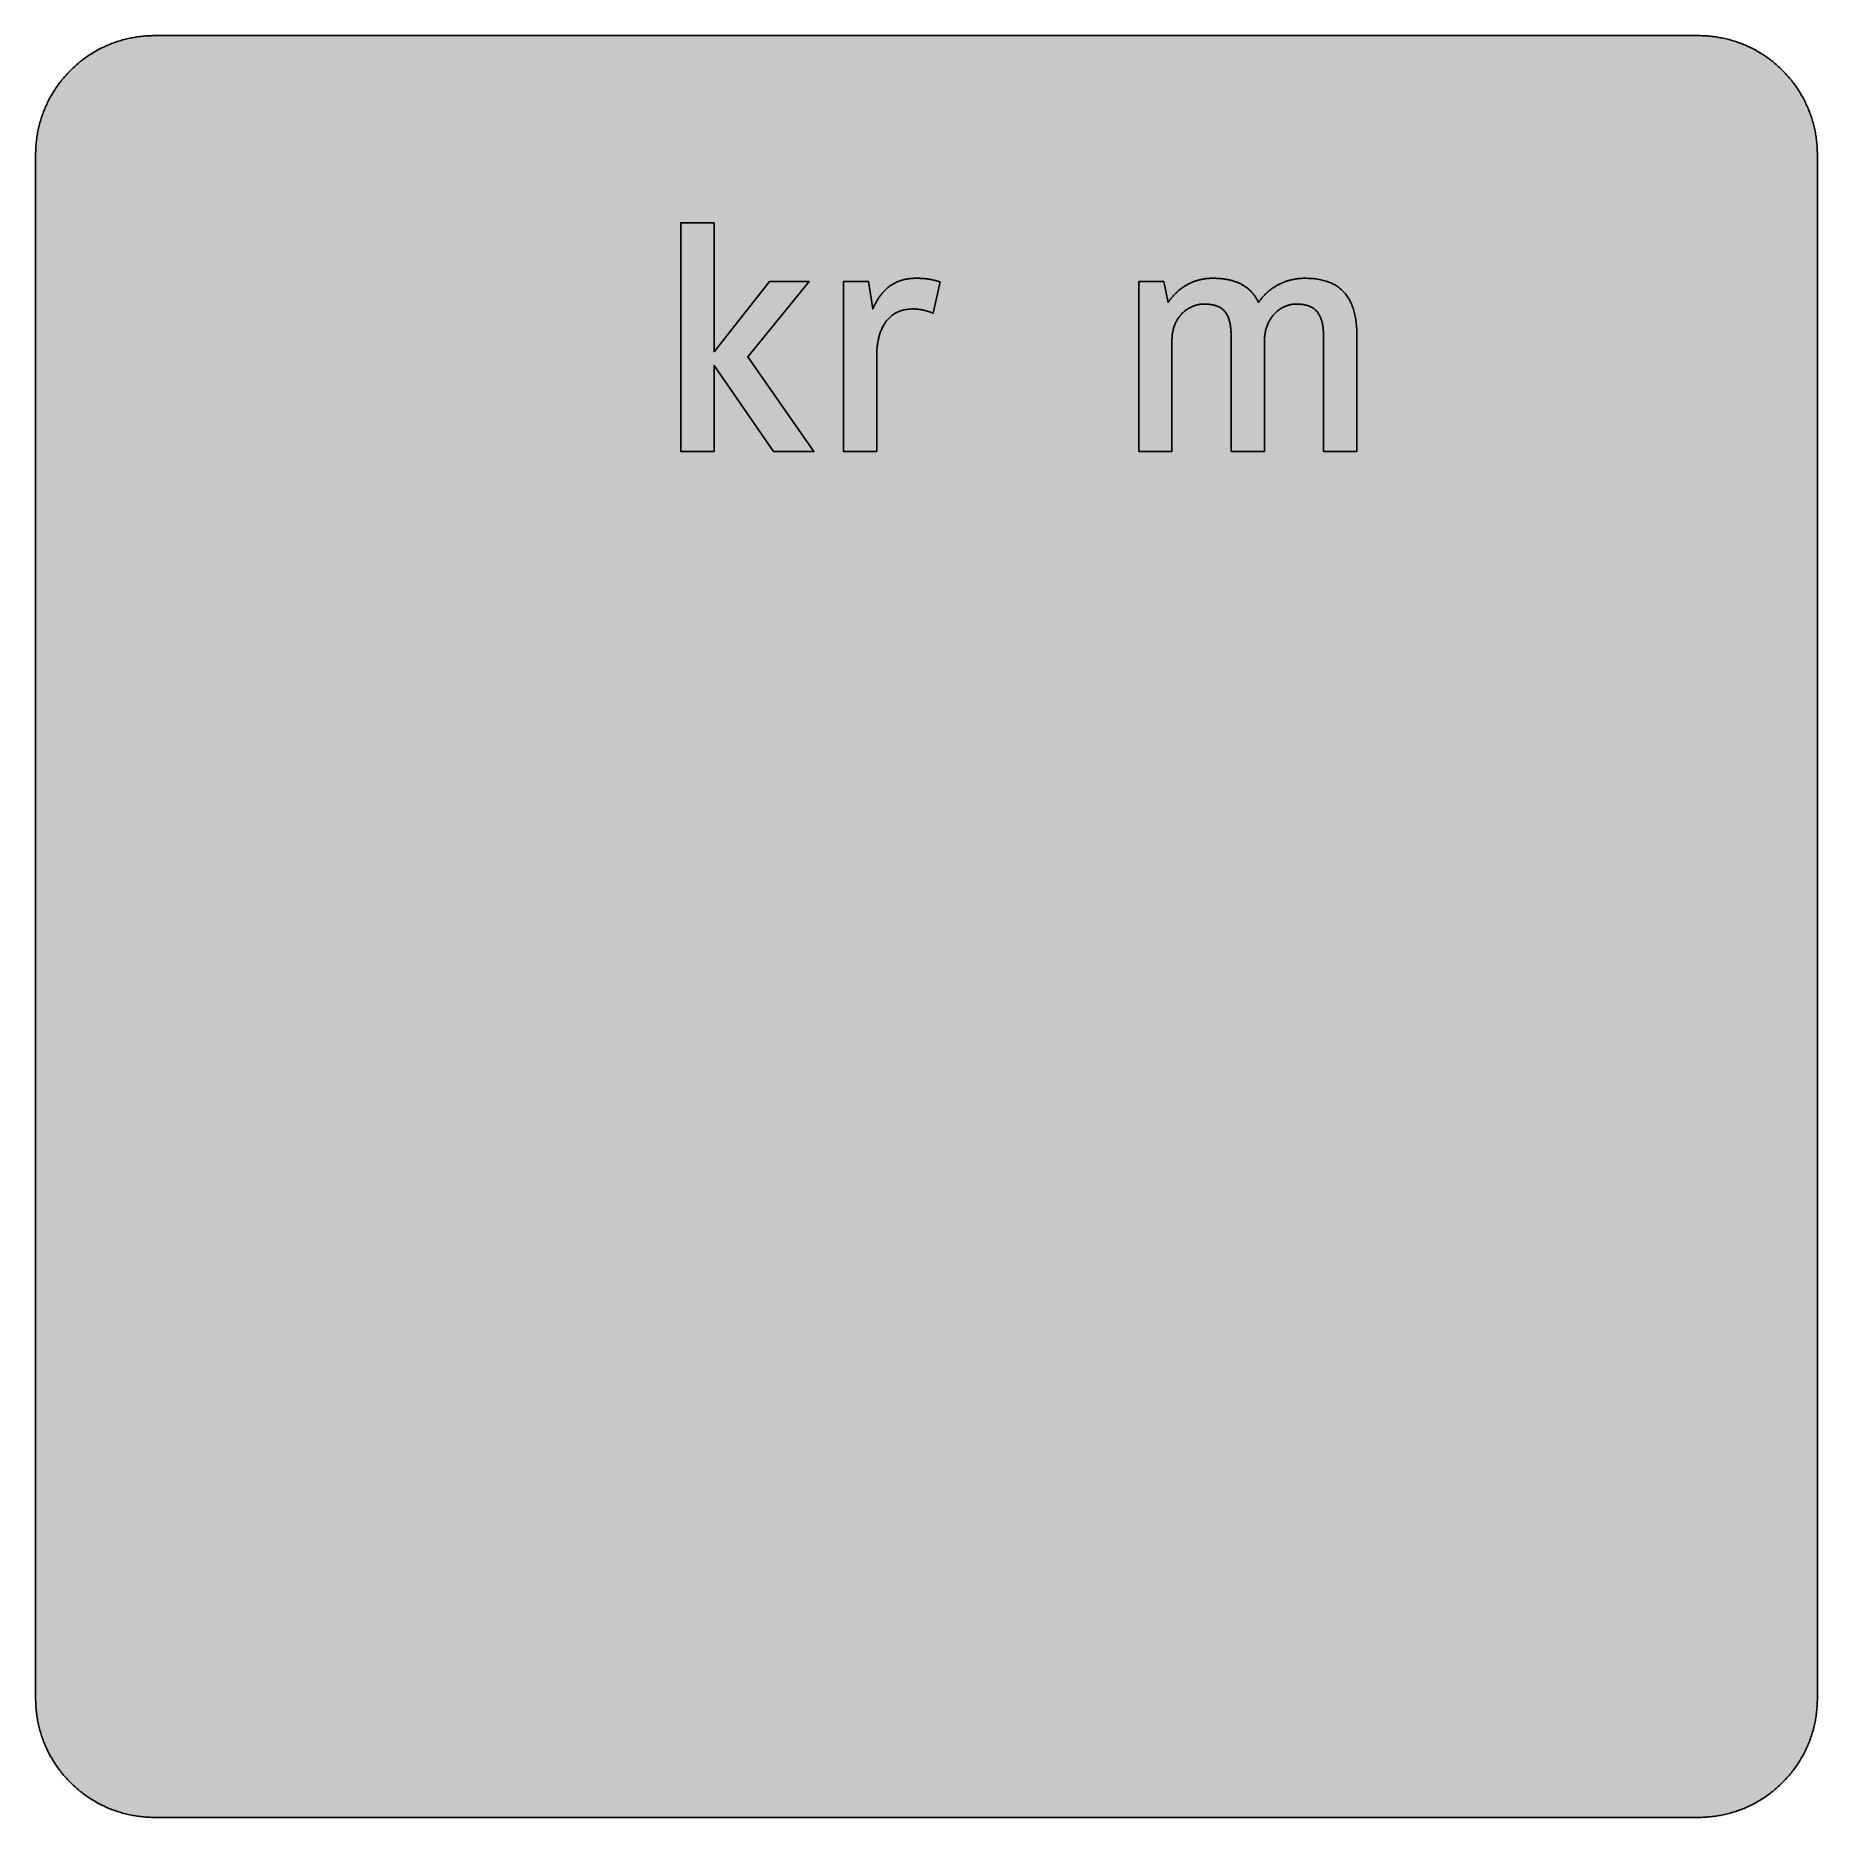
# Model space of a CAD drawing. Header units: millimetres. Extents: x 0 to 212, y 0 to 212.
import ezdxf

# ---------------------------------------------------------------- set-up
doc = ezdxf.new("R2010")
doc.units = ezdxf.units.MM

msp = doc.modelspace()

# ---------------------------------------------------------------- hatches: boundary and pattern name
for color, points in [(254, [(14.1633, 0.0536), (13.9878, 0.0533), (13.8125, 0.0559), (13.6373, 0.061), (13.462, 0.0686), (13.2893, 0.0787), (13.114, 0.0914), (12.9413, 0.1041), (12.7686, 0.1219), (12.5959, 0.1397), (12.4231, 0.16), (12.2504, 0.1829), (12.0777, 0.2057), (11.9075, 0.2337), (11.7373, 0.2616), (11.5672, 0.2921), (11.397, 0.3251), (11.2268, 0.3607), (11.0592, 0.3988), (10.8915, 0.4369), (10.7239, 0.4775), (10.5562, 0.5207), (10.3886, 0.5664), (10.2235, 0.6121), (10.0584, 0.6629), (9.8933, 0.7137), (9.7307, 0.7671), (9.5682, 0.8204), (9.4056, 0.8788), (9.2431, 0.9373), (9.083, 0.9982), (8.923, 1.0617), (8.763, 1.1252), (8.6055, 1.1938), (8.4455, 1.2624), (8.2906, 1.331), (8.1331, 1.4046), (7.9781, 1.4783), (7.8232, 1.5545), (7.6708, 1.6332), (7.5184, 1.7145), (7.366, 1.7958), (7.2161, 1.8796), (7.0663, 1.966), (6.919, 2.0523), (6.7716, 2.1438), (6.6243, 2.2352), (6.4795, 2.3266), (6.3348, 2.4232), (6.19, 2.5197), (6.0477, 2.6187), (5.908, 2.7178), (5.7683, 2.8194), (5.6286, 2.9235), (5.4915, 3.0302), (5.3543, 3.1369), (5.2197, 3.2461), (5.0851, 3.3579), (4.953, 3.4722), (4.8209, 3.5865), (4.6914, 3.7033), (4.5644, 3.8202), (4.4348, 3.9395), (4.3104, 4.0615), (4.1859, 4.1859), (4.0615, 4.3104), (3.9395, 4.4348), (3.8202, 4.5618), (3.7033, 4.6914), (3.5865, 4.8209), (3.4722, 4.953), (3.3579, 5.0851), (3.2487, 5.2197), (3.1369, 5.3543), (3.0302, 5.4915), (2.9235, 5.6286), (2.8194, 5.7683), (2.7178, 5.908), (2.6187, 6.0477), (2.5197, 6.19), (2.4232, 6.3348), (2.3266, 6.477), (2.2352, 6.6243), (2.1438, 6.7691), (2.0523, 6.9164), (1.966, 7.0663), (1.8796, 7.2161), (1.7958, 7.366), (1.7145, 7.5184), (1.6332, 7.6708), (1.5545, 7.8232), (1.4783, 7.9781), (1.4046, 8.1331), (1.331, 8.2906), (1.2598, 8.4455), (1.1913, 8.603), (1.1252, 8.763), (1.0592, 8.923), (0.9982, 9.083), (0.9373, 9.2431), (0.8763, 9.4056), (0.8204, 9.5682), (0.7645, 9.7307), (0.7112, 9.8933), (0.6604, 10.0584), (0.6121, 10.2235), (0.5639, 10.3911), (0.5207, 10.5562), (0.4775, 10.7239), (0.4343, 10.8915), (0.3962, 11.0592), (0.3607, 11.2268), (0.3251, 11.397), (0.2921, 11.5672), (0.2616, 11.7373), (0.2311, 11.9075), (0.2057, 12.0802), (0.1803, 12.2504), (0.1575, 12.4231), (0.1372, 12.5959), (0.1194, 12.7686), (0.1041, 12.9413), (0.0889, 13.1166), (0.0787, 13.2893), (0.0686, 13.4645), (0.061, 13.6373), (0.0559, 13.8125), (0.0508, 13.9878), (0.0508, 14.163), (0.0522, 197.6092), (0.0508, 197.7822), (0.0559, 197.9574), (0.061, 198.1327), (0.0686, 198.308), (0.0787, 198.4807), (0.0889, 198.6559), (0.1041, 198.8287), (0.1194, 199.0014), (0.1372, 199.1741), (0.1575, 199.3468), (0.1803, 199.5195), (0.2057, 199.6923), (0.2311, 199.8624), (0.2616, 200.0326), (0.2921, 200.2028), (0.3251, 200.373), (0.3607, 200.5432), (0.3962, 200.7108), (0.4343, 200.8784), (0.4775, 201.0461), (0.5207, 201.2137), (0.5639, 201.3814), (0.6121, 201.5465), (0.6604, 201.7116), (0.7112, 201.8767), (0.7645, 202.0392), (0.8204, 202.2018), (0.8763, 202.3643), (0.9373, 202.5269), (0.9982, 202.6869), (1.0592, 202.8469), (1.1252, 203.007), (1.1913, 203.1644), (1.2598, 203.3245), (1.331, 203.4794), (1.4046, 203.6369), (1.4783, 203.7918), (1.5545, 203.9468), (1.6332, 204.0992), (1.7145, 204.2516), (1.7958, 204.404), (1.8796, 204.5538), (1.966, 204.7037), (2.0523, 204.851), (2.1438, 204.9983), (2.2352, 205.1456), (2.3266, 205.2904), (2.4232, 205.4352), (2.5197, 205.58), (2.6187, 205.7222), (2.7178, 205.8619), (2.8194, 206.0016), (2.9235, 206.1413), (3.0302, 206.2785), (3.1369, 206.4156), (3.2487, 206.5503), (3.3579, 206.6849), (3.4722, 206.817), (3.5865, 206.949), (3.7033, 207.0786), (3.8202, 207.2056), (3.9395, 207.3351), (4.0615, 207.4596), (4.1859, 207.584), (4.3104, 207.7085), (4.4348, 207.8304), (4.5644, 207.9498), (4.6914, 208.0666), (4.8209, 208.1835), (4.953, 208.2978), (5.0851, 208.4121), (5.2197, 208.5213), (5.3543, 208.6331), (5.4915, 208.7397), (5.6286, 208.8464), (5.7683, 208.9506), (5.908, 209.0522), (6.0477, 209.1512), (6.19, 209.2503), (6.3348, 209.3468), (6.4795, 209.4433), (6.6243, 209.5348), (6.7716, 209.6262), (6.919, 209.7176), (7.0663, 209.804), (7.2161, 209.8904), (7.366, 209.9742), (7.5184, 210.0555), (7.6708, 210.1367), (7.8232, 210.2155), (7.9781, 210.2917), (8.1331, 210.3653), (8.2906, 210.439), (8.4455, 210.5101), (8.6055, 210.5787), (8.763, 210.6447), (8.923, 210.7108), (9.083, 210.7717), (9.2431, 210.8327), (9.4056, 210.8937), (9.5682, 210.9495), (9.7307, 211.0054), (9.8933, 211.0588), (10.0584, 211.1096), (10.2235, 211.1578), (10.3886, 211.2061), (10.5562, 211.2493), (10.7239, 211.2924), (10.8915, 211.3356), (11.0592, 211.3737), (11.2268, 211.4093), (11.397, 211.4448), (11.5672, 211.4779), (11.7373, 211.5083), (11.9075, 211.5388), (12.0777, 211.5642), (12.2504, 211.5896), (12.4231, 211.6125), (12.5959, 211.6328), (12.7686, 211.6506), (12.9413, 211.6658), (13.114, 211.6811), (13.2893, 211.6912), (13.462, 211.7014), (13.6373, 211.709), (13.8125, 211.7141), (13.9878, 211.7192), (14.163, 211.7192), (197.6078, 211.7203), (197.7822, 211.7192), (197.9574, 211.7141), (198.1327, 211.709), (198.3054, 211.7014), (198.4807, 211.6912), (198.6534, 211.6811), (198.8287, 211.6658), (199.0014, 211.6506), (199.1741, 211.6328), (199.3468, 211.6125), (199.5195, 211.5896), (199.6897, 211.5642), (199.8624, 211.5388), (200.0326, 211.5083), (200.2028, 211.4779), (200.373, 211.4448), (200.5432, 211.4093), (200.7108, 211.3737), (200.8784, 211.3356), (201.0461, 211.2924), (201.2137, 211.2493), (201.3788, 211.2061), (201.5465, 211.1578), (201.7116, 211.1096), (201.8767, 211.0588), (202.0392, 211.0054), (202.2018, 210.9495), (202.3643, 210.8937), (202.5269, 210.8327), (202.6869, 210.7717), (202.8469, 210.7108), (203.007, 210.6447), (203.167, 210.5787), (203.3245, 210.5101), (203.4794, 210.439), (203.6369, 210.3653), (203.7918, 210.2917), (203.9468, 210.2155), (204.0992, 210.1367), (204.2516, 210.0555), (204.404, 209.9742), (204.5538, 209.8904), (204.7037, 209.804), (204.8535, 209.7176), (205.0009, 209.6262), (205.1456, 209.5348), (205.293, 209.4433), (205.4352, 209.3468), (205.58, 209.2503), (205.7222, 209.1512), (205.8619, 209.0522), (206.0016, 208.9506), (206.1413, 208.8464), (206.2785, 208.7397), (206.4156, 208.6331), (206.5503, 208.5213), (206.6849, 208.4121), (206.817, 208.2978), (206.949, 208.1835), (207.0786, 208.0666), (207.2081, 207.9498), (207.3351, 207.8304), (207.4596, 207.7085), (207.584, 207.584), (207.7085, 207.4596), (207.8304, 207.3351), (207.9498, 207.2056), (208.0666, 207.0786), (208.1835, 206.949), (208.2978, 206.817), (208.4121, 206.6849), (208.5238, 206.5503), (208.6331, 206.4156), (208.7397, 206.2785), (208.8464, 206.1413), (208.9506, 206.0016), (209.0522, 205.8619), (209.1512, 205.7222), (209.2503, 205.58), (209.3468, 205.4352), (209.4433, 205.2904), (209.5348, 205.1456), (209.6262, 204.9983), (209.7176, 204.851), (209.804, 204.7037), (209.8904, 204.5538), (209.9742, 204.404), (210.0555, 204.2516), (210.1367, 204.0992), (210.2155, 203.9468), (210.2917, 203.7918), (210.3653, 203.6369), (210.439, 203.4794), (210.5076, 203.3245), (210.5762, 203.1644), (210.6447, 203.007), (210.7082, 202.8469), (210.7717, 202.6869), (210.8327, 202.5269), (210.8911, 202.3643), (210.9495, 202.2018), (211.0029, 202.0392), (211.0562, 201.8767), (211.107, 201.7116), (211.1578, 201.5465), (211.2035, 201.3814), (211.2493, 201.2137), (211.2924, 201.0461), (211.3331, 200.8784), (211.3712, 200.7108), (211.4093, 200.5432), (211.4448, 200.373), (211.4779, 200.2028), (211.5083, 200.0326), (211.5363, 199.8624), (211.5642, 199.6923), (211.5871, 199.5195), (211.6099, 199.3468), (211.6303, 199.1741), (211.648, 199.0014), (211.6658, 198.8287), (211.6785, 198.6559), (211.6912, 198.4807), (211.7014, 198.308), (211.709, 198.1327), (211.7141, 197.9574), (211.7166, 197.7822), (211.7166, 197.6069), (211.7189, 14.1647), (211.7166, 13.9878), (211.7141, 13.8125), (211.709, 13.6373), (211.7014, 13.4645), (211.6912, 13.2893), (211.6785, 13.1166), (211.6658, 12.9413), (211.648, 12.7686), (211.6303, 12.5959), (211.6099, 12.4231), (211.5871, 12.2504), (211.5642, 12.0802), (211.5363, 11.9075), (211.5083, 11.7373), (211.4779, 11.5672), (211.4448, 11.397), (211.4093, 11.2268), (211.3712, 11.0592), (211.3331, 10.8915), (211.2924, 10.7239), (211.2493, 10.5562), (211.2035, 10.3911), (211.1578, 10.2235), (211.107, 10.0584), (211.0562, 9.8933), (211.0029, 9.7307), (210.9495, 9.5682), (210.8911, 9.4056), (210.8327, 9.2431), (210.7717, 9.083), (210.7082, 8.923), (210.6447, 8.763), (210.5762, 8.603), (210.5076, 8.4455), (210.439, 8.2906), (210.3653, 8.1331), (210.2917, 7.9781), (210.2155, 7.8232), (210.1367, 7.6708), (210.0555, 7.5184), (209.9742, 7.366), (209.8904, 7.2161), (209.804, 7.0663), (209.7176, 6.9164), (209.6262, 6.7691), (209.5348, 6.6243), (209.4433, 6.477), (209.3468, 6.3348), (209.2503, 6.19), (209.1512, 6.0477), (209.0522, 5.908), (208.9506, 5.7683), (208.8464, 5.6286), (208.7397, 5.4915), (208.6331, 5.3543), (208.5238, 5.2197), (208.4121, 5.0851), (208.2978, 4.953), (208.1835, 4.8209), (208.0666, 4.6914), (207.9498, 4.5618), (207.8304, 4.4348), (207.7085, 4.3104), (207.584, 4.1859), (207.4596, 4.0615), (207.3351, 3.9395), (207.2081, 3.8202), (207.0786, 3.7033), (206.949, 3.5865), (206.817, 3.4722), (206.6849, 3.3579), (206.5503, 3.2461), (206.4156, 3.1369), (206.2785, 3.0302), (206.1413, 2.9235), (206.0016, 2.8194), (205.8619, 2.7178), (205.7222, 2.6187), (205.58, 2.5197), (205.4352, 2.4232), (205.293, 2.3266), (205.1456, 2.2352), (205.0009, 2.1438), (204.8535, 2.0523), (204.7037, 1.966), (204.5538, 1.8796), (204.404, 1.7958), (204.2516, 1.7145), (204.0992, 1.6332), (203.9468, 1.5545), (203.7918, 1.4783), (203.6369, 1.4046), (203.4794, 1.331), (203.3245, 1.2624), (203.167, 1.1938), (203.007, 1.1252), (202.8469, 1.0617), (202.6869, 0.9982), (202.5269, 0.9373), (202.3643, 0.8788), (202.2018, 0.8204), (202.0392, 0.7671), (201.8767, 0.7137), (201.7116, 0.6629), (201.5465, 0.6121), (201.3788, 0.5664), (201.2137, 0.5207), (201.0461, 0.4775), (200.8784, 0.4369), (200.7108, 0.3988), (200.5432, 0.3607), (200.373, 0.3251), (200.2028, 0.2921), (200.0326, 0.2616), (199.8624, 0.2337), (199.6897, 0.2057), (199.5195, 0.1829), (199.3468, 0.16), (199.1741, 0.1397), (199.0014, 0.1219), (198.8287, 0.1041), (198.6534, 0.0914), (198.4807, 0.0787), (198.3054, 0.0686), (198.1327, 0.061), (197.9574, 0.0559), (197.7822, 0.0533), (197.6069, 0.0533)]), (59, [(80.6429, 162.3314), (80.6429, 172.5369), (87.7066, 162.3314), (92.5174, 162.3314), (84.6406, 173.5458), (91.9357, 182.5099), (87.2409, 182.5099), (80.6429, 174.1657), (80.6429, 189.4953), (76.6851, 189.4953), (76.6851, 162.3314)]), (59, [(104.2377, 179.2496), (104.2772, 179.2478), (104.3153, 179.2478), (104.3559, 179.2478), (104.394, 179.2453), (104.4346, 179.2453), (104.4727, 179.2453), (104.5108, 179.2427), (104.5489, 179.2402), (104.587, 179.2402), (104.6251, 179.2376), (104.6632, 179.2351), (104.7013, 179.2326), (104.7394, 179.23), (104.7775, 179.2249), (104.8156, 179.2224), (104.8537, 179.2199), (104.8893, 179.2148), (104.9274, 179.2097), (104.9655, 179.2072), (105.0011, 179.2021), (105.0392, 179.197), (105.0747, 179.1919), (105.1128, 179.1868), (105.1484, 179.1818), (105.1865, 179.1741), (105.222, 179.1691), (105.2601, 179.164), (105.2957, 179.1564), (105.3338, 179.1487), (105.3694, 179.1411), (105.4075, 179.136), (105.443, 179.1284), (105.4811, 179.1183), (105.5167, 179.1106), (105.5548, 179.103), (105.5903, 179.0954), (105.6284, 179.0852), (105.6665, 179.0751), (105.7021, 179.0675), (105.7402, 179.0573), (105.7783, 179.0471), (105.8139, 179.037), (105.852, 179.0268), (105.8901, 179.0167), (105.9282, 179.004), (105.9663, 178.9938), (106.0044, 178.9811), (106.0425, 178.9709), (106.0806, 178.9582), (106.1187, 178.9455), (106.1568, 178.9328), (106.1974, 178.9201), (106.2355, 178.9074), (106.2761, 178.8947), (106.3142, 178.8795), (106.3549, 178.8668), (106.3955, 178.8516), (106.4336, 178.8363), (106.4743, 178.8211), (106.5149, 178.8084), (106.5555, 178.7906), (106.5987, 178.7754), (106.6394, 178.7601), (106.68, 178.7449), (107.4967, 182.4711), (107.4572, 182.4812), (107.4191, 182.4914), (107.381, 182.5015), (107.3455, 182.5142), (107.3074, 182.5244), (107.2693, 182.5346), (107.2337, 182.5447), (107.1956, 182.5549), (107.1575, 182.565), (107.122, 182.5752), (107.0839, 182.5854), (107.0483, 182.5955), (107.0102, 182.6057), (106.9746, 182.6158), (106.9365, 182.626), (106.8984, 182.6336), (106.8629, 182.6438), (106.8248, 182.6539), (106.7867, 182.6641), (106.7486, 182.6717), (106.713, 182.6819), (106.6749, 182.6895), (106.6368, 182.6997), (106.5962, 182.7073), (106.5581, 182.7149), (106.52, 182.7225), (106.4793, 182.7327), (106.4412, 182.7403), (106.4006, 182.7479), (106.36, 182.7555), (106.3193, 182.7632), (106.2787, 182.7708), (106.2355, 182.7784), (106.1949, 182.7835), (106.1517, 182.7911), (106.1085, 182.7987), (106.0653, 182.8038), (106.0221, 182.8114), (105.9764, 182.8165), (105.9307, 182.8216), (105.885, 182.8292), (105.8393, 182.8343), (105.7935, 182.8394), (105.7453, 182.8444), (105.697, 182.8495), (105.6462, 182.8546), (105.598, 182.8571), (105.5472, 182.8622), (105.4964, 182.8648), (105.443, 182.8698), (105.3922, 182.8724), (105.3363, 182.8775), (105.283, 182.88), (105.2271, 182.8825), (105.1712, 182.8851), (105.1154, 182.8876), (105.0569, 182.8902), (104.9985, 182.8902), (104.9376, 182.8927), (104.8766, 182.8927), (104.8156, 182.8952), (104.7521, 182.8952), (104.6886, 182.8952), (104.6226, 182.8952), (104.4981, 182.8952), (104.3711, 182.8902), (104.2492, 182.8851), (104.1273, 182.8775), (104.0079, 182.8673), (103.8911, 182.8546), (103.7742, 182.8394), (103.6599, 182.8241), (103.5482, 182.8038), (103.4364, 182.7835), (103.3272, 182.7606), (103.218, 182.7352), (103.1113, 182.7073), (103.0072, 182.6793), (102.9056, 182.6489), (102.804, 182.6158), (102.7024, 182.5803), (102.6033, 182.5422), (102.5068, 182.5041), (102.4128, 182.4634), (102.3188, 182.4228), (102.2248, 182.3771), (102.1334, 182.3314), (102.0445, 182.2831), (101.9556, 182.2348), (101.8692, 182.184), (101.7854, 182.1307), (101.7016, 182.0774), (101.6178, 182.0215), (101.5365, 181.9631), (101.4578, 181.9046), (101.379, 181.8437), (101.3028, 181.7802), (101.2266, 181.7167), (101.1504, 181.6532), (101.0793, 181.5871), (101.0056, 181.5186), (100.9371, 181.45), (100.8659, 181.3789), (100.7974, 181.3077), (100.7313, 181.2341), (100.6653, 181.1579), (100.6018, 181.0817), (100.5383, 181.0055), (100.4748, 180.9267), (100.4138, 180.848), (100.3554, 180.7667), (100.297, 180.6854), (100.2386, 180.6042), (100.1827, 180.5203), (100.1268, 180.434), (100.0735, 180.3476), (100.0201, 180.2613), (99.9668, 180.1749), (99.916, 180.086), (99.8677, 179.9946), (99.8169, 179.9057), (99.7687, 179.8142), (99.7229, 179.7202), (99.6772, 179.6288), (99.6315, 179.5348), (99.5858, 179.4408), (99.5426, 179.3443), (99.502, 179.2478), (98.9983, 182.5099), (96.0106, 182.5099), (96.0106, 162.3314), (99.9684, 162.3314), (99.9684, 173.5843), (99.9668, 173.7309), (99.9719, 173.8757), (99.9744, 174.0205), (99.982, 174.1653), (99.9896, 174.3075), (99.9998, 174.4497), (100.0125, 174.5894), (100.0252, 174.7291), (100.043, 174.8663), (100.0608, 175.0035), (100.0811, 175.1381), (100.1014, 175.2727), (100.1243, 175.4048), (100.1522, 175.5369), (100.1776, 175.6664), (100.2081, 175.7934), (100.2411, 175.9204), (100.2741, 176.0449), (100.3097, 176.1693), (100.3478, 176.2887), (100.3884, 176.4106), (100.4291, 176.5275), (100.4722, 176.6418), (100.5205, 176.7561), (100.5688, 176.8678), (100.6196, 176.9796), (100.6704, 177.0863), (100.7262, 177.1929), (100.7821, 177.2971), (100.8405, 177.3987), (100.904, 177.4977), (100.9675, 177.5943), (101.031, 177.6882), (101.0996, 177.7822), (101.1707, 177.8711), (101.2419, 177.96), (101.3181, 178.0438), (101.3943, 178.1277), (101.473, 178.2064), (101.5543, 178.2851), (101.6381, 178.3588), (101.7245, 178.4325), (101.8134, 178.501), (101.9048, 178.5671), (101.9988, 178.6306), (102.0928, 178.6915), (102.1918, 178.75), (102.2909, 178.8058), (102.395, 178.8566), (102.4992, 178.9049), (102.6084, 178.9532), (102.7176, 178.9938), (102.8319, 179.0344), (102.9462, 179.07), (103.063, 179.103), (103.185, 179.1335), (103.3069, 179.1614), (103.4313, 179.1843), (103.5583, 179.2021), (103.6904, 179.2199), (103.8225, 179.2326), (103.9571, 179.2402), (104.0968, 179.2453), (104.2365, 179.2478)]), (59, [(146.0306, 162.3314), (146.0306, 175.3302), (146.0297, 175.4759), (146.0348, 175.6181), (146.0424, 175.7604), (146.0551, 175.8975), (146.0678, 176.0322), (146.0856, 176.1668), (146.1033, 176.2963), (146.1262, 176.4259), (146.1516, 176.5503), (146.177, 176.6722), (146.2075, 176.7942), (146.2405, 176.911), (146.2761, 177.0278), (146.3116, 177.1396), (146.3523, 177.2514), (146.3929, 177.358), (146.4361, 177.4647), (146.4818, 177.5663), (146.5301, 177.6679), (146.5809, 177.767), (146.6317, 177.861), (146.685, 177.9549), (146.7409, 178.0464), (146.7993, 178.1353), (146.8577, 178.2216), (146.9187, 178.3055), (146.9796, 178.3867), (147.0431, 178.4655), (147.1092, 178.5417), (147.1752, 178.6179), (147.2413, 178.689), (147.3098, 178.7576), (147.3784, 178.8262), (147.4495, 178.8922), (147.5232, 178.9557), (147.5943, 179.0141), (147.668, 179.0725), (147.7416, 179.131), (147.8178, 179.1843), (147.894, 179.2351), (147.9702, 179.2859), (148.0464, 179.3316), (148.1252, 179.3773), (148.2039, 179.4205), (148.2801, 179.4612), (148.3589, 179.4993), (148.4376, 179.5348), (148.5163, 179.5704), (148.5976, 179.6009), (148.6764, 179.6313), (148.7551, 179.6593), (148.8338, 179.6847), (148.9126, 179.7075), (148.9913, 179.7304), (149.0701, 179.7482), (149.1488, 179.766), (149.2275, 179.7812), (149.3037, 179.7939), (149.3799, 179.8066), (149.4561, 179.8142), (149.5323, 179.8218), (149.606, 179.8269), (149.6822, 179.8295), (149.7533, 179.832), (149.8625, 179.8295), (149.9692, 179.8269), (150.0734, 179.8244), (150.175, 179.8193), (150.2766, 179.8117), (150.3731, 179.8015), (150.4696, 179.7914), (150.5636, 179.7787), (150.6576, 179.766), (150.749, 179.7482), (150.8354, 179.7304), (150.9243, 179.7126), (151.0081, 179.6923), (151.0919, 179.6694), (151.1732, 179.644), (151.2519, 179.6186), (151.3307, 179.5882), (151.4043, 179.5602), (151.4805, 179.5272), (151.5516, 179.4942), (151.6228, 179.4586), (151.6888, 179.4205), (151.7574, 179.3799), (151.8209, 179.3392), (151.8844, 179.2961), (151.9453, 179.2503), (152.0063, 179.2046), (152.0622, 179.1538), (152.1181, 179.103), (152.1739, 179.0497), (152.2273, 178.9963), (152.2781, 178.9379), (152.3263, 178.8795), (152.3746, 178.8185), (152.4203, 178.755), (152.4635, 178.689), (152.5067, 178.6204), (152.5473, 178.5518), (152.5854, 178.4807), (152.6235, 178.4071), (152.6591, 178.3309), (152.6946, 178.2521), (152.7251, 178.1708), (152.7581, 178.0896), (152.7861, 178.0032), (152.814, 177.9168), (152.8394, 177.8279), (152.8648, 177.7365), (152.8877, 177.6425), (152.9105, 177.546), (152.9309, 177.4469), (152.9486, 177.3453), (152.9664, 177.2437), (152.9817, 177.1371), (152.9944, 177.0304), (153.0071, 176.9186), (153.0172, 176.8069), (153.0274, 176.6926), (153.035, 176.5732), (153.0426, 176.4538), (153.0477, 176.3319), (153.0502, 176.2074), (153.0528, 176.0804), (153.0528, 175.9509), (153.0544, 162.3314), (157.0122, 162.3314), (157.0122, 176.1448), (157.0101, 176.3446), (157.005, 176.5452), (156.9999, 176.7408), (156.9898, 176.9364), (156.9771, 177.1269), (156.9618, 177.3149), (156.9441, 177.5003), (156.9237, 177.6806), (156.9009, 177.861), (156.8755, 178.0362), (156.845, 178.2089), (156.8145, 178.3817), (156.779, 178.5468), (156.7409, 178.7119), (156.7028, 178.8744), (156.657, 179.0319), (156.6113, 179.1868), (156.5631, 179.3392), (156.5097, 179.4891), (156.4564, 179.6364), (156.398, 179.7787), (156.337, 179.9184), (156.271, 180.0555), (156.2049, 180.1901), (156.1338, 180.3197), (156.0601, 180.4492), (155.9839, 180.5737), (155.9052, 180.6956), (155.8239, 180.8124), (155.7376, 180.9293), (155.6487, 181.041), (155.5572, 181.1503), (155.4607, 181.2544), (155.3616, 181.3585), (155.26, 181.4576), (155.1559, 181.5541), (155.0467, 181.6456), (154.9375, 181.7345), (154.8206, 181.8208), (154.7038, 181.9046), (154.5819, 181.9859), (154.4574, 182.0621), (154.3304, 182.1358), (154.1983, 182.2044), (154.0637, 182.2729), (153.9265, 182.3339), (153.7843, 182.3949), (153.6395, 182.4507), (153.4897, 182.5041), (153.3398, 182.5549), (153.1849, 182.6006), (153.0248, 182.6438), (152.8623, 182.6844), (152.6972, 182.72), (152.527, 182.753), (152.3543, 182.7835), (152.179, 182.8089), (151.9987, 182.8317), (151.8133, 182.8521), (151.6278, 182.8673), (151.4373, 182.88), (151.2418, 182.8876), (151.0436, 182.8927), (150.8404, 182.8952), (150.7439, 182.8952), (150.6474, 182.8927), (150.5509, 182.8902), (150.4544, 182.8851), (150.3578, 182.88), (150.2613, 182.8724), (150.1673, 182.8622), (150.0708, 182.8546), (149.9743, 182.8419), (149.8778, 182.8292), (149.7813, 182.8165), (149.6847, 182.8013), (149.5908, 182.7835), (149.4942, 182.7657), (149.3977, 182.7454), (149.3037, 182.7251), (149.2098, 182.7022), (149.1132, 182.6793), (149.0193, 182.6539), (148.9253, 182.6285), (148.8313, 182.6006), (148.7373, 182.5727), (148.6459, 182.5422), (148.5519, 182.5092), (148.4605, 182.4761), (148.3665, 182.4406), (148.275, 182.405), (148.1836, 182.3669), (148.0947, 182.3288), (148.0033, 182.2882), (147.9144, 182.245), (147.8229, 182.2018), (147.734, 182.1586), (147.6477, 182.1104), (147.5588, 182.0647), (147.4724, 182.0139), (147.386, 181.9631), (147.2997, 181.9123), (147.2133, 181.8589), (147.1295, 181.803), (147.0457, 181.7472), (146.9619, 181.6887), (146.878, 181.6278), (146.7968, 181.5668), (146.7155, 181.5059), (146.6342, 181.4398), (146.5555, 181.3763), (146.4767, 181.3077), (146.398, 181.2392), (146.3192, 181.168), (146.243, 181.0969), (146.1668, 181.0233), (146.0932, 180.9496), (146.0195, 180.8734), (145.9459, 180.7947), (145.8722, 180.7159), (145.8011, 180.6346), (145.7325, 180.5534), (145.6614, 180.4695), (145.5928, 180.3832), (145.5268, 180.2943), (145.4607, 180.2054), (145.3947, 180.1165), (145.3312, 180.025), (145.288, 180.1114), (145.2448, 180.2003), (145.1991, 180.2841), (145.1534, 180.3705), (145.1051, 180.4518), (145.0569, 180.533), (145.0061, 180.6143), (144.9553, 180.6931), (144.9019, 180.7718), (144.846, 180.848), (144.7902, 180.9217), (144.7343, 180.9953), (144.6759, 181.0664), (144.6174, 181.1376), (144.5539, 181.2061), (144.493, 181.2747), (144.4295, 181.3408), (144.3634, 181.4068), (144.2974, 181.4703), (144.2288, 181.5338), (144.1602, 181.5948), (144.0891, 181.6532), (144.018, 181.7116), (143.9443, 181.7675), (143.8707, 181.8234), (143.7945, 181.8767), (143.7157, 181.93), (143.637, 181.9808), (143.5583, 182.0316), (143.477, 182.0799), (143.3932, 182.1282), (143.3093, 182.1739), (143.223, 182.2171), (143.1366, 182.2602), (143.0477, 182.3009), (142.9563, 182.3415), (142.8648, 182.3796), (142.7734, 182.4177), (142.6794, 182.4533), (142.5829, 182.4888), (142.4864, 182.5219), (142.3873, 182.5523), (142.2883, 182.5828), (142.1867, 182.6133), (142.0851, 182.6412), (141.9809, 182.6666), (141.8742, 182.692), (141.7676, 182.7149), (141.6583, 182.7352), (141.5491, 182.7555), (141.4374, 182.7759), (141.3256, 182.7936), (141.2113, 182.8089), (141.0945, 182.8241), (140.9776, 182.8394), (140.8582, 182.8495), (140.7389, 182.8597), (140.6169, 182.8698), (140.495, 182.8775), (140.3706, 182.8851), (140.2461, 182.8902), (140.1166, 182.8927), (139.9896, 182.8952), (139.8575, 182.8952), (139.7635, 182.8952), (139.6695, 182.8927), (139.5755, 182.8902), (139.4816, 182.8851), (139.3876, 182.8775), (139.2936, 182.8698), (139.1996, 182.8622), (139.1056, 182.8521), (139.0142, 182.8394), (138.9202, 182.8267), (138.8288, 182.814), (138.7348, 182.7962), (138.6434, 182.7809), (138.5519, 182.7606), (138.4605, 182.7403), (138.369, 182.72), (138.2776, 182.6971), (138.1862, 182.6717), (138.0973, 182.6463), (138.0058, 182.6209), (137.9169, 182.593), (137.828, 182.5625), (137.7391, 182.532), (137.6502, 182.499), (137.5613, 182.4634), (137.475, 182.4304), (137.3861, 182.3923), (137.2997, 182.3542), (137.2133, 182.3136), (137.1295, 182.2729), (137.0432, 182.2323), (136.9593, 182.1866), (136.873, 182.1434), (136.7892, 182.0951), (136.7079, 182.0469), (136.6241, 181.9986), (136.5428, 181.9478), (136.4615, 181.8945), (136.3802, 181.8411), (136.2989, 181.7853), (136.2202, 181.7294), (136.1389, 181.671), (136.0627, 181.61), (135.984, 181.549), (135.9078, 181.4881), (135.829, 181.4246), (135.7554, 181.3585), (135.6792, 181.2925), (135.6055, 181.2239), (135.5319, 181.1528), (135.4582, 181.0817), (135.3845, 181.0106), (135.3134, 180.9344), (135.2448, 180.8607), (135.1737, 180.782), (135.1051, 180.7058), (135.0366, 180.6245), (134.968, 180.5432), (134.9019, 180.4594), (134.8359, 180.3756), (134.7724, 180.2892), (134.7064, 180.2028), (134.6454, 180.1139), (134.5819, 180.025), (134.0788, 182.5099), (131.0901, 182.5099), (131.0901, 162.3314), (135.049, 162.3314), (135.049, 175.563), (135.0493, 175.6994), (135.0543, 175.834), (135.062, 175.9661), (135.0721, 176.0957), (135.0874, 176.2227), (135.1026, 176.3497), (135.1229, 176.4716), (135.1458, 176.591), (135.1712, 176.7103), (135.1991, 176.8272), (135.2296, 176.9389), (135.2626, 177.0507), (135.2982, 177.1599), (135.3337, 177.2666), (135.3744, 177.3707), (135.4176, 177.4723), (135.4607, 177.5739), (135.509, 177.6705), (135.5573, 177.767), (135.6081, 177.8584), (135.6589, 177.9499), (135.7147, 178.0388), (135.7706, 178.1251), (135.8265, 178.2089), (135.8875, 178.2902), (135.9484, 178.3715), (136.0094, 178.4477), (136.0729, 178.5239), (136.1389, 178.595), (136.205, 178.6661), (136.2735, 178.7347), (136.3421, 178.8033), (136.4132, 178.8668), (136.4844, 178.9303), (136.5555, 178.9887), (136.6291, 179.0471), (136.7028, 179.103), (136.779, 179.1564), (136.8527, 179.2072), (136.9289, 179.258), (137.0051, 179.3062), (137.0838, 179.3494), (137.16, 179.3926), (137.2387, 179.4358), (137.3175, 179.4739), (137.3962, 179.512), (137.4724, 179.545), (137.5512, 179.578), (137.6299, 179.6085), (137.7086, 179.639), (137.7874, 179.6644), (137.8661, 179.6898), (137.9449, 179.7126), (138.0236, 179.7329), (138.0998, 179.7507), (138.1785, 179.7685), (138.2547, 179.7837), (138.3309, 179.7964), (138.4071, 179.8066), (138.4808, 179.8168), (138.5545, 179.8218), (138.6281, 179.8269), (138.7018, 179.8295), (138.7729, 179.832), (138.8821, 179.8295), (138.9863, 179.8295), (139.0904, 179.8244), (139.1945, 179.8193), (139.2936, 179.8117), (139.3927, 179.8041), (139.4892, 179.7939), (139.5832, 179.7837), (139.6746, 179.771), (139.766, 179.7558), (139.8549, 179.7406), (139.9413, 179.7228), (140.0277, 179.7025), (140.1089, 179.6821), (140.1902, 179.6593), (140.2715, 179.6339), (140.3477, 179.6085), (140.4239, 179.5805), (140.4976, 179.5501), (140.5687, 179.517), (140.6398, 179.484), (140.7084, 179.4485), (140.7744, 179.4104), (140.8405, 179.3697), (140.904, 179.3291), (140.9649, 179.2859), (141.0233, 179.2402), (141.0818, 179.1919), (141.1376, 179.1437), (141.191, 179.0929), (141.2443, 179.037), (141.2951, 178.9811), (141.3459, 178.9252), (141.3916, 178.8643), (141.4374, 178.8008), (141.4831, 178.7373), (141.5237, 178.6712), (141.5644, 178.6026), (141.605, 178.5315), (141.6431, 178.4579), (141.6787, 178.3817), (141.7117, 178.3029), (141.7447, 178.2242), (141.7752, 178.1404), (141.8057, 178.054), (141.8336, 177.9676), (141.859, 177.8762), (141.8844, 177.7848), (141.9073, 177.6908), (141.9276, 177.5917), (141.9479, 177.4927), (141.9682, 177.3885), (141.9835, 177.2844), (141.9987, 177.1752), (142.0139, 177.0659), (142.0266, 176.9516), (142.0368, 176.8373), (142.047, 176.718), (142.0546, 176.5986), (142.0597, 176.4741), (142.0647, 176.3471), (142.0698, 176.2176), (142.0724, 176.0855), (142.0724, 175.9509), (142.0731, 162.3314)])]:
    msp.add_hatch(color=color).paths.add_polyline_path(points)
h = msp.add_hatch(color=59)
h.paths.add_polyline_path([(14.1633, 3.5814), (13.8887, 3.5839), (13.6169, 3.5941), (13.3477, 3.6119), (13.081, 3.6347), (12.8143, 3.6652), (12.5501, 3.7008), (12.2885, 3.7465), (12.0294, 3.7948), (11.7729, 3.8506), (11.5164, 3.9141), (11.2649, 3.9827), (11.016, 4.0564), (10.7671, 4.1351), (10.5232, 4.2215), (10.2819, 4.3129), (10.0432, 4.412), (9.8069, 4.5161), (9.5733, 4.6228), (9.3447, 4.7371), (9.1186, 4.8565), (8.8951, 4.9809), (8.6741, 5.113), (8.4582, 5.2476), (8.2448, 5.3873), (8.0366, 5.5321), (7.8308, 5.682), (7.6276, 5.8369), (7.4295, 5.9969), (7.2365, 6.1595), (7.046, 6.3297), (6.8605, 6.5024), (6.6777, 6.6802), (6.5024, 6.8605), (6.3271, 7.046), (6.1595, 7.2365), (5.9969, 7.432), (5.8369, 7.6302), (5.682, 7.8308), (5.5321, 8.0366), (5.3873, 8.2448), (5.2451, 8.4582), (5.1105, 8.6741), (4.9809, 8.8951), (4.8565, 9.1186), (4.7371, 9.3447), (4.6228, 9.5758), (4.5136, 9.8069), (4.4094, 10.0432), (4.3129, 10.2819), (4.2215, 10.5232), (4.1351, 10.7696), (4.0538, 11.016), (3.9802, 11.2649), (3.9116, 11.5189), (3.8506, 11.7729), (3.7948, 12.0294), (3.744, 12.2911), (3.7008, 12.5527), (3.6627, 12.8143), (3.6322, 13.081), (3.6093, 13.3502), (3.5916, 13.6195), (3.5814, 13.8913), (3.5789, 14.163), (3.58, 197.6092), (3.5814, 197.8812), (3.5916, 198.153), (3.6093, 198.4223), (3.6322, 198.689), (3.6627, 198.9557), (3.7008, 199.2198), (3.744, 199.4814), (3.7948, 199.7405), (3.8506, 199.9971), (3.9116, 200.2536), (3.9802, 200.5051), (4.0538, 200.754), (4.1351, 201.0029), (4.2215, 201.2467), (4.3129, 201.488), (4.4094, 201.7268), (4.5136, 201.963), (4.6228, 202.1967), (4.7371, 202.4253), (4.8565, 202.6514), (4.9809, 202.8749), (5.1105, 203.0959), (5.2451, 203.3118), (5.3873, 203.5251), (5.5321, 203.7334), (5.682, 203.9391), (5.8369, 204.1423), (5.9969, 204.3405), (6.1595, 204.5335), (6.3271, 204.724), (6.5024, 204.9094), (6.6777, 205.0923), (6.8605, 205.2676), (7.046, 205.4428), (7.2365, 205.6105), (7.4295, 205.773), (7.6276, 205.933), (7.8308, 206.088), (8.0366, 206.2378), (8.2448, 206.3826), (8.4582, 206.5249), (8.6741, 206.6595), (8.8951, 206.789), (9.1186, 206.9135), (9.3447, 207.0329), (9.5733, 207.1472), (9.8069, 207.2564), (10.0432, 207.3605), (10.2819, 207.457), (10.5232, 207.5485), (10.7671, 207.6348), (11.016, 207.7161), (11.2649, 207.7898), (11.5164, 207.8584), (11.7729, 207.9193), (12.0294, 207.9752), (12.2885, 208.026), (12.5501, 208.0692), (12.8143, 208.1073), (13.081, 208.1378), (13.3477, 208.1606), (13.6169, 208.1784), (13.8887, 208.1886), (14.163, 208.1911), (197.6078, 208.1925), (197.8787, 208.1886), (198.1505, 208.1784), (198.4197, 208.1606), (198.689, 208.1378), (198.9557, 208.1073), (199.2173, 208.0692), (199.4789, 208.026), (199.7405, 207.9752), (199.9971, 207.9193), (200.2511, 207.8584), (200.5051, 207.7898), (200.754, 207.7161), (201.0004, 207.6348), (201.2467, 207.5485), (201.488, 207.457), (201.7268, 207.3605), (201.963, 207.2564), (202.1942, 207.1472), (202.4253, 207.0329), (202.6514, 206.9135), (202.8749, 206.789), (203.0959, 206.6595), (203.3118, 206.5249), (203.5251, 206.3826), (203.7334, 206.2378), (203.9391, 206.088), (204.1398, 205.933), (204.3379, 205.773), (204.5335, 205.6105), (204.724, 205.4428), (204.9094, 205.2676), (205.0898, 205.0923), (205.2676, 204.9094), (205.4403, 204.724), (205.6105, 204.5335), (205.773, 204.3405), (205.933, 204.1423), (206.088, 203.9391), (206.2378, 203.7334), (206.3826, 203.5251), (206.5223, 203.3118), (206.6569, 203.0959), (206.789, 202.8749), (206.9135, 202.6514), (207.0329, 202.4253), (207.1472, 202.1967), (207.2538, 201.963), (207.358, 201.7268), (207.457, 201.488), (207.5485, 201.2467), (207.6348, 201.0029), (207.7136, 200.754), (207.7872, 200.5051), (207.8558, 200.2536), (207.9193, 199.9971), (207.9752, 199.7405), (208.0235, 199.4814), (208.0692, 199.2198), (208.1047, 198.9557), (208.1352, 198.689), (208.1581, 198.4223), (208.1759, 198.153), (208.186, 197.8812), (208.1911, 197.6069), (208.1911, 14.1647), (208.186, 13.8913), (208.1759, 13.6195), (208.1581, 13.3502), (208.1352, 13.081), (208.1047, 12.8143), (208.0692, 12.5527), (208.0235, 12.2911), (207.9752, 12.0294), (207.9193, 11.7729), (207.8558, 11.5189), (207.7872, 11.2649), (207.7136, 11.016), (207.6348, 10.7696), (207.5485, 10.5232), (207.457, 10.2819), (207.358, 10.0432), (207.2538, 9.8069), (207.1472, 9.5758), (207.0329, 9.3447), (206.9135, 9.1186), (206.789, 8.8951), (206.6569, 8.6741), (206.5223, 8.4582), (206.3826, 8.2448), (206.2378, 8.0366), (206.088, 7.8308), (205.933, 7.6302), (205.773, 7.432), (205.6105, 7.2365), (205.4403, 7.046), (205.2676, 6.8605), (205.0898, 6.6802), (204.9094, 6.5024), (204.724, 6.3297), (204.5335, 6.1595), (204.3379, 5.9969), (204.1398, 5.8369), (203.9391, 5.682), (203.7334, 5.5321), (203.5251, 5.3873), (203.3118, 5.2476), (203.0959, 5.113), (202.8749, 4.9809), (202.6514, 4.8565), (202.4253, 4.7371), (202.1942, 4.6228), (201.963, 4.5161), (201.7268, 4.412), (201.488, 4.3129), (201.2467, 4.2215), (201.0004, 4.1351), (200.754, 4.0564), (200.5051, 3.9827), (200.2511, 3.9141), (199.9971, 3.8506), (199.7405, 3.7948), (199.4789, 3.7465), (199.2173, 3.7008), (198.9557, 3.6652), (198.689, 3.6347), (198.4197, 3.6119), (198.1505, 3.5941), (197.8787, 3.5839), (197.6069, 3.5789)])
h.paths.add_polyline_path([(14.1633, 8.8731), (14.0259, 8.8748), (13.8887, 8.8798), (13.7541, 8.8875), (13.622, 8.9002), (13.4874, 8.9154), (13.3553, 8.9332), (13.2258, 8.9535), (13.0962, 8.9789), (12.9667, 9.0068), (12.8397, 9.0373), (12.7127, 9.0729), (12.5882, 9.1084), (12.4663, 9.1491), (12.3419, 9.1923), (12.2225, 9.238), (12.1031, 9.2888), (11.9837, 9.3396), (11.8694, 9.3929), (11.7526, 9.4513), (11.6408, 9.5098), (11.5291, 9.5733), (11.4198, 9.6368), (11.3106, 9.7053), (11.2039, 9.7765), (11.0998, 9.8476), (10.9957, 9.9238), (10.8966, 10), (10.7975, 10.0787), (10.6985, 10.1625), (10.6045, 10.2464), (10.5105, 10.3327), (10.4216, 10.4216), (10.3327, 10.5131), (10.2464, 10.6045), (10.16, 10.701), (10.0787, 10.7975), (10, 10.8966), (9.9212, 10.9982), (9.8476, 11.0998), (9.7739, 11.2039), (9.7053, 11.3106), (9.6368, 11.4198), (9.5707, 11.5291), (9.5098, 11.6408), (9.4488, 11.7551), (9.3929, 11.8694), (9.337, 11.9863), (9.2862, 12.1031), (9.238, 12.2225), (9.1923, 12.3444), (9.1491, 12.4663), (9.1084, 12.5908), (9.0703, 12.7152), (9.0373, 12.8397), (9.0068, 12.9692), (8.9789, 13.0962), (8.9535, 13.2258), (8.9306, 13.3579), (8.9129, 13.4899), (8.8976, 13.622), (8.8849, 13.7566), (8.8773, 13.8913), (8.8722, 14.0259), (8.8697, 14.163), (8.8717, 197.6092), (8.8722, 197.7441), (8.8773, 197.8812), (8.8849, 198.0159), (8.8976, 198.1479), (8.9129, 198.2826), (8.9306, 198.4146), (8.9535, 198.5442), (8.9789, 198.6737), (9.0068, 198.8033), (9.0373, 198.9303), (9.0703, 199.0573), (9.1084, 199.1817), (9.1491, 199.3036), (9.1923, 199.4281), (9.238, 199.5475), (9.2862, 199.6669), (9.337, 199.7862), (9.3929, 199.9005), (9.4488, 200.0174), (9.5098, 200.1291), (9.5707, 200.2409), (9.6368, 200.3501), (9.7053, 200.4593), (9.7739, 200.566), (9.8476, 200.6702), (9.9212, 200.7743), (10, 200.8734), (10.0787, 200.9724), (10.16, 201.0715), (10.2464, 201.1655), (10.3327, 201.2594), (10.4216, 201.3483), (10.5105, 201.4372), (10.6045, 201.5236), (10.6985, 201.61), (10.7975, 201.6912), (10.8966, 201.77), (10.9957, 201.8487), (11.0998, 201.9224), (11.2039, 201.996), (11.3106, 202.0646), (11.4198, 202.1332), (11.5291, 202.1992), (11.6408, 202.2602), (11.7526, 202.3212), (11.8694, 202.377), (11.9837, 202.4329), (12.1031, 202.4837), (12.2225, 202.532), (12.3419, 202.5777), (12.4663, 202.6209), (12.5882, 202.6615), (12.7127, 202.6996), (12.8397, 202.7326), (12.9667, 202.7631), (13.0962, 202.7911), (13.2258, 202.8165), (13.3553, 202.8393), (13.4874, 202.8571), (13.622, 202.8723), (13.7541, 202.885), (13.8887, 202.8927), (14.0259, 202.8977), (14.163, 202.9003), (197.6078, 202.9008), (197.7441, 202.8977), (197.8787, 202.8927), (198.0133, 202.885), (198.1479, 202.8723), (198.28, 202.8571), (198.4121, 202.8393), (198.5442, 202.8165), (198.6737, 202.7911), (198.8007, 202.7631), (198.9303, 202.7326), (199.0547, 202.6996), (199.1792, 202.6615), (199.3036, 202.6209), (199.4256, 202.5777), (199.5475, 202.532), (199.6669, 202.4837), (199.7837, 202.4329), (199.9005, 202.377), (200.0148, 202.3212), (200.1291, 202.2602), (200.2409, 202.1992), (200.3501, 202.1332), (200.4593, 202.0646), (200.566, 201.996), (200.6702, 201.9224), (200.7718, 201.8487), (200.8734, 201.77), (200.9724, 201.6912), (201.0689, 201.61), (201.1655, 201.5236), (201.2569, 201.4372), (201.3483, 201.3483), (201.4372, 201.2594), (201.5236, 201.1655), (201.6074, 201.0715), (201.6912, 200.9724), (201.77, 200.8734), (201.8462, 200.7743), (201.9224, 200.6702), (201.9935, 200.566), (202.0646, 200.4593), (202.1332, 200.3501), (202.1967, 200.2409), (202.2602, 200.1291), (202.3186, 200.0174), (202.377, 199.9005), (202.4304, 199.7862), (202.4812, 199.6669), (202.532, 199.5475), (202.5777, 199.4281), (202.6209, 199.3036), (202.6615, 199.1817), (202.6971, 199.0573), (202.7326, 198.9303), (202.7631, 198.8033), (202.7911, 198.6737), (202.8165, 198.5442), (202.8368, 198.4146), (202.8546, 198.2826), (202.8698, 198.1479), (202.8825, 198.0159), (202.8901, 197.8812), (202.8952, 197.7441), (202.8977, 197.6069), (202.8994, 14.1647), (202.8952, 14.0259), (202.8901, 13.8913), (202.8825, 13.7566), (202.8698, 13.622), (202.8546, 13.4899), (202.8368, 13.3579), (202.8165, 13.2258), (202.7911, 13.0962), (202.7631, 12.9692), (202.7326, 12.8397), (202.6971, 12.7152), (202.6615, 12.5908), (202.6209, 12.4663), (202.5777, 12.3444), (202.532, 12.2225), (202.4812, 12.1031), (202.4304, 11.9863), (202.377, 11.8694), (202.3186, 11.7551), (202.2602, 11.6408), (202.1967, 11.5291), (202.1332, 11.4198), (202.0646, 11.3106), (201.9935, 11.2039), (201.9224, 11.0998), (201.8462, 10.9982), (201.77, 10.8966), (201.6912, 10.7975), (201.6074, 10.701), (201.5236, 10.6045), (201.4372, 10.5131), (201.3483, 10.4216), (201.2569, 10.3327), (201.1655, 10.2464), (201.0689, 10.1625), (200.9724, 10.0787), (200.8734, 10), (200.7718, 9.9238), (200.6702, 9.8476), (200.566, 9.7765), (200.4593, 9.7053), (200.3501, 9.6368), (200.2409, 9.5733), (200.1291, 9.5098), (200.0148, 9.4513), (199.9005, 9.3929), (199.7837, 9.3396), (199.6669, 9.2888), (199.5475, 9.238), (199.4256, 9.1923), (199.3036, 9.1491), (199.1792, 9.1084), (199.0547, 9.0729), (198.9303, 9.0373), (198.8007, 9.0068), (198.6737, 8.9789), (198.5442, 8.9535), (198.4121, 8.9332), (198.28, 8.9154), (198.1479, 8.9002), (198.0133, 8.8875), (197.8787, 8.8798), (197.7441, 8.8748), (197.6069, 8.8722)], flags=16)
h = msp.add_hatch(color=59)
edge = h.paths.add_edge_path()
edge.add_line((63.1031, 161.9426), (63.3324, 161.9428))
edge.add_line((63.3324, 161.9428), (63.5584, 161.9504))
edge.add_line((63.5584, 161.9504), (63.7845, 161.9606))
edge.add_line((63.7845, 161.9606), (64.008, 161.9758))
edge.add_line((64.008, 161.9758), (64.229, 161.9936))
edge.add_line((64.229, 161.9936), (64.4474, 162.0164))
edge.add_line((64.4474, 162.0164), (64.6608, 162.0444))
edge.add_line((64.6608, 162.0444), (64.8741, 162.0774))
edge.add_line((64.8741, 162.0774), (65.085, 162.1155))
edge.add_line((65.085, 162.1155), (65.2932, 162.1561))
edge.add_line((65.2932, 162.1561), (65.499, 162.2019))
edge.add_line((65.499, 162.2019), (65.7022, 162.2527))
edge.add_line((65.7022, 162.2527), (65.9003, 162.3085))
edge.add_line((65.9003, 162.3085), (66.0984, 162.3695))
edge.add_line((66.0984, 162.3695), (66.294, 162.433))
edge.add_line((66.294, 162.433), (66.4845, 162.5041))
edge.add_line((66.4845, 162.5041), (66.6725, 162.5778))
edge.add_line((66.6725, 162.5778), (66.8579, 162.6565))
edge.add_line((66.8579, 162.6565), (67.0408, 162.7429))
edge.add_line((67.0408, 162.7429), (67.2211, 162.8318))
edge.add_line((67.2211, 162.8318), (67.3964, 162.9258))
edge.add_line((67.3964, 162.9258), (67.5691, 163.0248))
edge.add_line((67.5691, 163.0248), (67.7393, 163.1315))
edge.add_line((67.7393, 163.1315), (67.9069, 163.2407))
edge.add_line((67.9069, 163.2407), (68.0695, 163.355))
edge.add_line((68.0695, 163.355), (68.232, 163.4769))
edge.add_line((68.232, 163.4769), (68.387, 163.6014))
edge.add_line((68.387, 163.6014), (68.5419, 163.7335))
edge.add_line((68.5419, 163.7335), (68.6918, 163.8706))
edge.add_line((68.6918, 163.8706), (68.8391, 164.0129))
edge.add_line((68.8391, 164.0129), (68.9813, 164.1602))
edge.add_line((68.9813, 164.1602), (69.121, 164.3126))
edge.add_line((69.121, 164.3126), (69.2582, 164.4726))
edge.add_line((69.2582, 164.4726), (69.3903, 164.6377))
edge.add_line((69.3903, 164.6377), (69.5173, 164.8079))
edge.add_line((69.5173, 164.8079), (69.6417, 164.9832))
edge.add_line((69.6417, 164.9832), (69.7636, 165.1635))
edge.add_line((69.7636, 165.1635), (69.8805, 165.3515))
edge.add_line((69.8805, 165.3515), (69.9948, 165.5445))
edge.add_line((69.9948, 165.5445), (70.104, 165.7452))
edge.add_line((70.104, 165.7452), (70.2107, 165.9484))
edge.add_line((70.2107, 165.9484), (70.3123, 166.1617))
edge.add_line((70.3123, 166.1617), (70.4088, 166.3776))
edge.add_line((70.4088, 166.3776), (70.5028, 166.6011))
edge.add_line((70.5028, 166.6011), (70.5917, 166.8297))
edge.add_line((70.5917, 166.8297), (70.6755, 167.066))
edge.add_line((70.6755, 167.066), (70.7568, 167.3073))
edge.add_line((70.7568, 167.3073), (70.833, 167.5562))
edge.add_line((70.833, 167.5562), (70.9066, 167.8102))
edge.add_line((70.9066, 167.8102), (70.9752, 168.0718))
edge.add_line((70.9752, 168.0718), (71.0387, 168.3385))
edge.add_line((71.0387, 168.3385), (71.0971, 168.6128))
edge.add_line((71.0971, 168.6128), (71.1505, 168.8922))
edge.add_line((71.1505, 168.8922), (71.2013, 169.1792))
edge.add_line((71.2013, 169.1792), (71.247, 169.4739))
edge.add_line((71.247, 169.4739), (71.2876, 169.7736))
edge.add_line((71.2876, 169.7736), (71.3232, 170.0809))
edge.add_line((71.3232, 170.0809), (71.3562, 170.3934))
edge.add_line((71.3562, 170.3934), (71.3816, 170.7134))
edge.add_line((71.3816, 170.7134), (71.4045, 171.0411))
edge.add_line((71.4045, 171.0411), (71.4223, 171.3763))
edge.add_line((71.4223, 171.3763), (71.435, 171.7167))
edge.add_line((71.435, 171.7167), (71.4426, 172.0647))
edge.add_line((71.4426, 172.0647), (71.4451, 172.4177))
edge.add_line((71.4451, 172.4177), (71.4426, 172.7733))
edge.add_line((71.4426, 172.7733), (71.435, 173.1213))
edge.add_line((71.435, 173.1213), (71.4223, 173.4617))
edge.add_line((71.4223, 173.4617), (71.4045, 173.797))
edge.add_line((71.4045, 173.797), (71.3816, 174.1221))
edge.add_line((71.3816, 174.1221), (71.3562, 174.4447))
edge.add_line((71.3562, 174.4447), (71.3232, 174.7571))
edge.add_line((71.3232, 174.7571), (71.2876, 175.0644))
edge.add_line((71.2876, 175.0644), (71.247, 175.3641))
edge.add_line((71.247, 175.3641), (71.2013, 175.6562))
edge.add_line((71.2013, 175.6562), (71.1505, 175.9433))
edge.add_line((71.1505, 175.9433), (71.0971, 176.2252))
edge.add_line((71.0971, 176.2252), (71.0387, 176.497))
edge.add_line((71.0387, 176.497), (70.9752, 176.7662))
edge.add_line((70.9752, 176.7662), (70.9066, 177.0253))
edge.add_line((70.9066, 177.0253), (70.833, 177.2818))
edge.add_line((70.833, 177.2818), (70.7568, 177.5282))
edge.add_line((70.7568, 177.5282), (70.6755, 177.7721))
edge.add_line((70.6755, 177.7721), (70.5917, 178.0057))
edge.add_line((70.5917, 178.0057), (70.5028, 178.2369))
edge.add_line((70.5028, 178.2369), (70.4088, 178.4604))
edge.add_line((70.4088, 178.4604), (70.3123, 178.6763))
edge.add_line((70.3123, 178.6763), (70.2107, 178.8871))
edge.add_line((70.2107, 178.8871), (70.104, 179.0929))
edge.add_line((70.104, 179.0929), (69.9948, 179.2935))
edge.add_line((69.9948, 179.2935), (69.8805, 179.4866))
edge.add_line((69.8805, 179.4866), (69.7636, 179.6745))
edge.add_line((69.7636, 179.6745), (69.6417, 179.8549))
edge.add_line((69.6417, 179.8549), (69.5173, 180.0301))
edge.add_line((69.5173, 180.0301), (69.3903, 180.2003))
edge.add_line((69.3903, 180.2003), (69.2582, 180.3654))
edge.add_line((69.2582, 180.3654), (69.121, 180.5229))
edge.add_line((69.121, 180.5229), (68.9813, 180.6778))
edge.add_line((68.9813, 180.6778), (68.8391, 180.8251))
edge.add_line((68.8391, 180.8251), (68.6918, 180.9674))
edge.add_line((68.6918, 180.9674), (68.5419, 181.1045))
edge.add_line((68.5419, 181.1045), (68.387, 181.2341))
edge.add_line((68.387, 181.2341), (68.232, 181.3611))
edge.add_line((68.232, 181.3611), (68.0695, 181.4805))
edge.add_line((68.0695, 181.4805), (67.9069, 181.5973))
edge.add_line((67.9069, 181.5973), (67.7393, 181.7065))
edge.add_line((67.7393, 181.7065), (67.5691, 181.8107))
edge.add_line((67.5691, 181.8107), (67.3964, 181.9123))
edge.add_line((67.3964, 181.9123), (67.2211, 182.0062))
edge.add_line((67.2211, 182.0062), (67.0408, 182.0951))
edge.add_line((67.0408, 182.0951), (66.8579, 182.179))
edge.add_line((66.8579, 182.179), (66.6725, 182.2602))
edge.add_line((66.6725, 182.2602), (66.4845, 182.3339))
edge.add_line((66.4845, 182.3339), (66.294, 182.4025))
edge.add_line((66.294, 182.4025), (66.0984, 182.4685))
edge.add_line((66.0984, 182.4685), (65.9003, 182.5295))
edge.add_line((65.9003, 182.5295), (65.7022, 182.5828))
edge.add_line((65.7022, 182.5828), (65.499, 182.6336))
edge.add_line((65.499, 182.6336), (65.2932, 182.6819))
edge.add_line((65.2932, 182.6819), (65.085, 182.7225))
edge.add_line((65.085, 182.7225), (64.8741, 182.7581))
edge.add_line((64.8741, 182.7581), (64.6608, 182.7911))
edge.add_line((64.6608, 182.7911), (64.4474, 182.819))
edge.add_line((64.4474, 182.819), (64.229, 182.8419))
edge.add_line((64.229, 182.8419), (64.008, 182.8622))
edge.add_line((64.008, 182.8622), (63.7845, 182.8775))
edge.add_line((63.7845, 182.8775), (63.5584, 182.8876))
edge.add_line((63.5584, 182.8876), (63.3324, 182.8927))
edge.add_line((63.3324, 182.8927), (63.1012, 182.8952))
edge.add_line((63.1012, 182.8952), (62.8726, 182.8927))
edge.add_line((62.8726, 182.8927), (62.644, 182.8876))
edge.add_line((62.644, 182.8876), (62.418, 182.8775))
edge.add_line((62.418, 182.8775), (62.197, 182.8622))
edge.add_line((62.197, 182.8622), (61.976, 182.8419))
edge.add_line((61.976, 182.8419), (61.7576, 182.819))
edge.add_line((61.7576, 182.819), (61.5417, 182.7911))
edge.add_line((61.5417, 182.7911), (61.3283, 182.7581))
edge.add_line((61.3283, 182.7581), (61.1175, 182.7225))
edge.add_line((61.1175, 182.7225), (60.9092, 182.6819))
edge.add_line((60.9092, 182.6819), (60.7035, 182.6336))
edge.add_line((60.7035, 182.6336), (60.5028, 182.5828))
edge.add_line((60.5028, 182.5828), (60.3021, 182.5295))
edge.add_line((60.3021, 182.5295), (60.104, 182.4685))
edge.add_line((60.104, 182.4685), (59.911, 182.4025))
edge.add_line((59.911, 182.4025), (59.7205, 182.3339))
edge.add_line((59.7205, 182.3339), (59.53, 182.2602))
edge.add_line((59.53, 182.2602), (59.3446, 182.179))
edge.add_line((59.3446, 182.179), (59.1617, 182.0951))
edge.add_line((59.1617, 182.0951), (58.9839, 182.0062))
edge.add_line((58.9839, 182.0062), (58.8061, 181.9123))
edge.add_line((58.8061, 181.9123), (58.6334, 181.8107))
edge.add_line((58.6334, 181.8107), (58.4632, 181.7065))
edge.add_line((58.4632, 181.7065), (58.2955, 181.5973))
edge.add_line((58.2955, 181.5973), (58.133, 181.4805))
edge.add_line((58.133, 181.4805), (57.973, 181.3611))
edge.add_line((57.973, 181.3611), (57.8155, 181.2341))
edge.add_line((57.8155, 181.2341), (57.6631, 181.1045))
edge.add_line((57.6631, 181.1045), (57.5132, 180.9674))
edge.add_line((57.5132, 180.9674), (57.3659, 180.8251))
edge.add_line((57.3659, 180.8251), (57.2211, 180.6778))
edge.add_line((57.2211, 180.6778), (57.0814, 180.5229))
edge.add_line((57.0814, 180.5229), (56.9468, 180.3654))
edge.add_line((56.9468, 180.3654), (56.8147, 180.2003))
edge.add_line((56.8147, 180.2003), (56.6852, 180.0301))
edge.add_line((56.6852, 180.0301), (56.5607, 179.8549))
edge.add_line((56.5607, 179.8549), (56.4388, 179.6745))
edge.add_line((56.4388, 179.6745), (56.322, 179.4866))
edge.add_line((56.322, 179.4866), (56.2102, 179.2935))
edge.add_line((56.2102, 179.2935), (56.0984, 179.0929))
edge.add_line((56.0984, 179.0929), (55.9943, 178.8871))
edge.add_line((55.9943, 178.8871), (55.8927, 178.6763))
edge.add_line((55.8927, 178.6763), (55.7962, 178.4604))
edge.add_line((55.7962, 178.4604), (55.7022, 178.2369))
edge.add_line((55.7022, 178.2369), (55.6133, 178.0057))
edge.add_line((55.6133, 178.0057), (55.5269, 177.7721))
edge.add_line((55.5269, 177.7721), (55.4457, 177.5282))
edge.add_line((55.4457, 177.5282), (55.3695, 177.2818))
edge.add_line((55.3695, 177.2818), (55.2983, 177.0253))
edge.add_line((55.2983, 177.0253), (55.2298, 176.7662))
edge.add_line((55.2298, 176.7662), (55.1663, 176.497))
edge.add_line((55.1663, 176.497), (55.1078, 176.2252))
edge.add_line((55.1078, 176.2252), (55.052, 175.9433))
edge.add_line((55.052, 175.9433), (55.0012, 175.6562))
edge.add_line((55.0012, 175.6562), (54.9554, 175.3641))
edge.add_line((54.9554, 175.3641), (54.9148, 175.0644))
edge.add_line((54.9148, 175.0644), (54.8792, 174.7571))
edge.add_line((54.8792, 174.7571), (54.8488, 174.4447))
edge.add_line((54.8488, 174.4447), (54.8208, 174.1221))
edge.add_line((54.8208, 174.1221), (54.798, 173.797))
edge.add_line((54.798, 173.797), (54.7827, 173.4617))
edge.add_line((54.7827, 173.4617), (54.77, 173.1213))
edge.add_line((54.77, 173.1213), (54.7624, 172.7733))
edge.add_line((54.7624, 172.7733), (54.7599, 172.4177))
edge.add_line((54.7599, 172.4177), (54.7624, 172.0825))
edge.add_line((54.7624, 172.0825), (54.77, 171.7497))
edge.add_line((54.77, 171.7497), (54.7827, 171.4246))
edge.add_line((54.7827, 171.4246), (54.798, 171.1046))
edge.add_line((54.798, 171.1046), (54.8208, 170.7921))
edge.add_line((54.8208, 170.7921), (54.8488, 170.4823))
edge.add_line((54.8488, 170.4823), (54.8792, 170.18))
edge.add_line((54.8792, 170.18), (54.9148, 169.8854))
edge.add_line((54.9148, 169.8854), (54.9554, 169.5933))
edge.add_line((54.9554, 169.5933), (55.0012, 169.3088))
edge.add_line((55.0012, 169.3088), (55.052, 169.0294))
edge.add_line((55.052, 169.0294), (55.1078, 168.7576))
edge.add_line((55.1078, 168.7576), (55.1663, 168.4884))
edge.add_line((55.1663, 168.4884), (55.2298, 168.2267))
edge.add_line((55.2298, 168.2267), (55.2983, 167.9702))
edge.add_line((55.2983, 167.9702), (55.3695, 167.7213))
edge.add_line((55.3695, 167.7213), (55.4457, 167.4749))
edge.add_line((55.4457, 167.4749), (55.5269, 167.2361))
edge.add_line((55.5269, 167.2361), (55.6133, 167.0025))
edge.add_line((55.6133, 167.0025), (55.7022, 166.7739))
edge.add_line((55.7022, 166.7739), (55.7962, 166.5503))
edge.add_line((55.7962, 166.5503), (55.8927, 166.3319))
edge.add_line((55.8927, 166.3319), (55.9943, 166.1211))
edge.add_line((55.9943, 166.1211), (56.0984, 165.9153))
edge.add_line((56.0984, 165.9153), (56.2102, 165.7147))
edge.add_line((56.2102, 165.7147), (56.322, 165.5191))
edge.add_line((56.322, 165.5191), (56.4388, 165.3286))
edge.add_line((56.4388, 165.3286), (56.5607, 165.1432))
edge.add_line((56.5607, 165.1432), (56.6852, 164.9654))
edge.add_line((56.6852, 164.9654), (56.8147, 164.7901))
edge.add_line((56.8147, 164.7901), (56.9468, 164.6225))
edge.add_line((56.9468, 164.6225), (57.0814, 164.4599))
edge.add_line((57.0814, 164.4599), (57.2211, 164.2999))
edge.add_line((57.2211, 164.2999), (57.3659, 164.1475))
edge.add_line((57.3659, 164.1475), (57.5132, 164.0002))
edge.add_line((57.5132, 164.0002), (57.6631, 163.8579))
edge.add_line((57.6631, 163.8579), (57.8155, 163.7233))
edge.add_line((57.8155, 163.7233), (57.973, 163.5912))
edge.add_line((57.973, 163.5912), (58.133, 163.4642))
edge.add_line((58.133, 163.4642), (58.2955, 163.3423))
edge.add_line((58.2955, 163.3423), (58.4632, 163.228))
edge.add_line((58.4632, 163.228), (58.6334, 163.1163))
edge.add_line((58.6334, 163.1163), (58.8061, 163.0096))
edge.add_line((58.8061, 163.0096), (58.9839, 162.9105))
edge.add_line((58.9839, 162.9105), (59.1617, 162.814))
edge.add_line((59.1617, 162.814), (59.3446, 162.7226))
edge.add_line((59.3446, 162.7226), (59.53, 162.6387))
edge.add_line((59.53, 162.6387), (59.7205, 162.5575))
edge.add_line((59.7205, 162.5575), (59.911, 162.4838))
edge.add_line((59.911, 162.4838), (60.104, 162.4127))
edge.add_line((60.104, 162.4127), (60.3021, 162.3466))
edge.add_line((60.3021, 162.3466), (60.5028, 162.2857))
edge.add_line((60.5028, 162.2857), (60.7035, 162.2298))
edge.add_line((60.7035, 162.2298), (60.9092, 162.1815))
edge.add_line((60.9092, 162.1815), (61.1175, 162.1358))
edge.add_line((61.1175, 162.1358), (61.3283, 162.0952))
edge.add_line((61.3283, 162.0952), (61.5417, 162.0571))
edge.add_line((61.5417, 162.0571), (61.7576, 162.0266))
edge.add_line((61.7576, 162.0266), (61.976, 162.0012))
edge.add_line((61.976, 162.0012), (62.197, 161.9783))
edge.add_line((62.197, 161.9783), (62.418, 161.9631))
edge.add_line((62.418, 161.9631), (62.644, 161.9504))
edge.add_line((62.644, 161.9504), (62.8726, 161.9428))
edge.add_line((62.8726, 161.9428), (63.1012, 161.9402))
edge = h.paths.add_edge_path(flags=16)
edge.add_line((63.1031, 179.7551), (63.2435, 179.7533))
edge.add_line((63.2435, 179.7533), (63.3806, 179.7482))
edge.add_line((63.3806, 179.7482), (63.5152, 179.7406))
edge.add_line((63.5152, 179.7406), (63.6499, 179.7279))
edge.add_line((63.6499, 179.7279), (63.7794, 179.7152))
edge.add_line((63.7794, 179.7152), (63.9064, 179.6974))
edge.add_line((63.9064, 179.6974), (64.0334, 179.6771))
edge.add_line((64.0334, 179.6771), (64.1553, 179.6517))
edge.add_line((64.1553, 179.6517), (64.2772, 179.6237))
edge.add_line((64.2772, 179.6237), (64.3941, 179.5932))
edge.add_line((64.3941, 179.5932), (64.5109, 179.5602))
edge.add_line((64.5109, 179.5602), (64.6227, 179.5221))
edge.add_line((64.6227, 179.5221), (64.7344, 179.4815))
edge.add_line((64.7344, 179.4815), (64.8411, 179.4383))
edge.add_line((64.8411, 179.4383), (64.9478, 179.39))
edge.add_line((64.9478, 179.39), (65.0519, 179.3392))
edge.add_line((65.0519, 179.3392), (65.1535, 179.2834))
edge.add_line((65.1535, 179.2834), (65.2526, 179.2275))
edge.add_line((65.2526, 179.2275), (65.3491, 179.164))
edge.add_line((65.3491, 179.164), (65.4431, 179.1005))
edge.add_line((65.4431, 179.1005), (65.5345, 179.0319))
edge.add_line((65.5345, 179.0319), (65.6234, 178.9582))
edge.add_line((65.6234, 178.9582), (65.7098, 178.8846))
edge.add_line((65.7098, 178.8846), (65.7936, 178.8033))
edge.add_line((65.7936, 178.8033), (65.8774, 178.722))
edge.add_line((65.8774, 178.722), (65.9562, 178.6357))
edge.add_line((65.9562, 178.6357), (66.0349, 178.5442))
edge.add_line((66.0349, 178.5442), (66.1111, 178.4502))
edge.add_line((66.1111, 178.4502), (66.1848, 178.3512))
edge.add_line((66.1848, 178.3512), (66.2559, 178.2496))
edge.add_line((66.2559, 178.2496), (66.3245, 178.1454))
edge.add_line((66.3245, 178.1454), (66.3905, 178.0362))
edge.add_line((66.3905, 178.0362), (66.454, 177.9245))
edge.add_line((66.454, 177.9245), (66.5175, 177.8076))
edge.add_line((66.5175, 177.8076), (66.5759, 177.6857))
edge.add_line((66.5759, 177.6857), (66.6344, 177.5612))
edge.add_line((66.6344, 177.5612), (66.6902, 177.4342))
edge.add_line((66.6902, 177.4342), (66.7436, 177.3022))
edge.add_line((66.7436, 177.3022), (66.7944, 177.165))
edge.add_line((66.7944, 177.165), (66.8452, 177.0253))
edge.add_line((66.8452, 177.0253), (66.8909, 176.8805))
edge.add_line((66.8909, 176.8805), (66.9366, 176.7332))
edge.add_line((66.9366, 176.7332), (66.9798, 176.5808))
edge.add_line((66.9798, 176.5808), (67.0204, 176.4233))
edge.add_line((67.0204, 176.4233), (67.0585, 176.2633))
edge.add_line((67.0585, 176.2633), (67.0941, 176.1007))
edge.add_line((67.0941, 176.1007), (67.1297, 175.9306))
edge.add_line((67.1297, 175.9306), (67.1627, 175.7578))
edge.add_line((67.1627, 175.7578), (67.1932, 175.5826))
edge.add_line((67.1932, 175.5826), (67.2211, 175.4022))
edge.add_line((67.2211, 175.4022), (67.2465, 175.2168))
edge.add_line((67.2465, 175.2168), (67.2719, 175.0263))
edge.add_line((67.2719, 175.0263), (67.2948, 174.8333))
edge.add_line((67.2948, 174.8333), (67.3151, 174.6352))
edge.add_line((67.3151, 174.6352), (67.3329, 174.4345))
edge.add_line((67.3329, 174.4345), (67.3481, 174.2262))
edge.add_line((67.3481, 174.2262), (67.3633, 174.0154))
edge.add_line((67.3633, 174.0154), (67.376, 173.802))
edge.add_line((67.376, 173.802), (67.3862, 173.5811))
edge.add_line((67.3862, 173.5811), (67.3938, 173.3575))
edge.add_line((67.3938, 173.3575), (67.4014, 173.1289))
edge.add_line((67.4014, 173.1289), (67.4065, 172.8978))
edge.add_line((67.4065, 172.8978), (67.4091, 172.659))
edge.add_line((67.4091, 172.659), (67.4091, 172.4177))
edge.add_line((67.4091, 172.4177), (67.4091, 172.1993))
edge.add_line((67.4091, 172.1993), (67.4065, 171.9834))
edge.add_line((67.4065, 171.9834), (67.4014, 171.7726))
edge.add_line((67.4014, 171.7726), (67.3938, 171.5618))
edge.add_line((67.3938, 171.5618), (67.3862, 171.356))
edge.add_line((67.3862, 171.356), (67.376, 171.1528))
edge.add_line((67.376, 171.1528), (67.3633, 170.9522))
edge.add_line((67.3633, 170.9522), (67.3481, 170.7566))
edge.add_line((67.3481, 170.7566), (67.3329, 170.561))
edge.add_line((67.3329, 170.561), (67.3151, 170.3705))
edge.add_line((67.3151, 170.3705), (67.2948, 170.1825))
edge.add_line((67.2948, 170.1825), (67.2719, 169.9971))
edge.add_line((67.2719, 169.9971), (67.2465, 169.8168))
edge.add_line((67.2465, 169.8168), (67.2211, 169.639))
edge.add_line((67.2211, 169.639), (67.1932, 169.4637))
edge.add_line((67.1932, 169.4637), (67.1627, 169.291))
edge.add_line((67.1627, 169.291), (67.1297, 169.1234))
edge.add_line((67.1297, 169.1234), (67.0941, 168.9583))
edge.add_line((67.0941, 168.9583), (67.0585, 168.7957))
edge.add_line((67.0585, 168.7957), (67.0204, 168.6382))
edge.add_line((67.0204, 168.6382), (66.9798, 168.4807))
edge.add_line((66.9798, 168.4807), (66.9366, 168.3283))
edge.add_line((66.9366, 168.3283), (66.8909, 168.181))
edge.add_line((66.8909, 168.181), (66.8452, 168.0337))
edge.add_line((66.8452, 168.0337), (66.7944, 167.8915))
edge.add_line((66.7944, 167.8915), (66.7436, 167.7543))
edge.add_line((66.7436, 167.7543), (66.6902, 167.6171))
edge.add_line((66.6902, 167.6171), (66.6344, 167.4851))
edge.add_line((66.6344, 167.4851), (66.5759, 167.3581))
edge.add_line((66.5759, 167.3581), (66.5175, 167.2311))
edge.add_line((66.5175, 167.2311), (66.454, 167.1091))
edge.add_line((66.454, 167.1091), (66.3905, 166.9898))
edge.add_line((66.3905, 166.9898), (66.3245, 166.8755))
edge.add_line((66.3245, 166.8755), (66.2559, 166.7637))
edge.add_line((66.2559, 166.7637), (66.1848, 166.657))
edge.add_line((66.1848, 166.657), (66.1111, 166.5503))
edge.add_line((66.1111, 166.5503), (66.0349, 166.4487))
edge.add_line((66.0349, 166.4487), (65.9562, 166.3522))
edge.add_line((65.9562, 166.3522), (65.8774, 166.2582))
edge.add_line((65.8774, 166.2582), (65.7936, 166.1668))
edge.add_line((65.7936, 166.1668), (65.7098, 166.0804))
edge.add_line((65.7098, 166.0804), (65.6234, 165.9966))
edge.add_line((65.6234, 165.9966), (65.5345, 165.9153))
edge.add_line((65.5345, 165.9153), (65.4431, 165.8391))
edge.add_line((65.4431, 165.8391), (65.3491, 165.768))
edge.add_line((65.3491, 165.768), (65.2526, 165.6969))
edge.add_line((65.2526, 165.6969), (65.1535, 165.6334))
edge.add_line((65.1535, 165.6334), (65.0519, 165.5699))
edge.add_line((65.0519, 165.5699), (64.9478, 165.5115))
edge.add_line((64.9478, 165.5115), (64.8411, 165.4581))
edge.add_line((64.8411, 165.4581), (64.7344, 165.4073))
edge.add_line((64.7344, 165.4073), (64.6227, 165.3591))
edge.add_line((64.6227, 165.3591), (64.5109, 165.3159))
edge.add_line((64.5109, 165.3159), (64.3941, 165.2753))
edge.add_line((64.3941, 165.2753), (64.2772, 165.2397))
edge.add_line((64.2772, 165.2397), (64.1553, 165.2067))
edge.add_line((64.1553, 165.2067), (64.0334, 165.1787))
edge.add_line((64.0334, 165.1787), (63.9064, 165.1533))
edge.add_line((63.9064, 165.1533), (63.7794, 165.133))
edge.add_line((63.7794, 165.133), (63.6499, 165.1152))
edge.add_line((63.6499, 165.1152), (63.5152, 165.1025))
edge.add_line((63.5152, 165.1025), (63.3806, 165.0924))
edge.add_line((63.3806, 165.0924), (63.2435, 165.0873))
edge.add_line((63.2435, 165.0873), (63.1012, 165.0848))
edge.add_line((63.1012, 165.0848), (62.9615, 165.0873))
edge.add_line((62.9615, 165.0873), (62.8244, 165.0924))
edge.add_line((62.8244, 165.0924), (62.6872, 165.1025))
edge.add_line((62.6872, 165.1025), (62.5551, 165.1152))
edge.add_line((62.5551, 165.1152), (62.4256, 165.133))
edge.add_line((62.4256, 165.133), (62.296, 165.1533))
edge.add_line((62.296, 165.1533), (62.1716, 165.1787))
edge.add_line((62.1716, 165.1787), (62.0471, 165.2067))
edge.add_line((62.0471, 165.2067), (61.9277, 165.2397))
edge.add_line((61.9277, 165.2397), (61.8084, 165.2753))
edge.add_line((61.8084, 165.2753), (61.6941, 165.3159))
edge.add_line((61.6941, 165.3159), (61.5798, 165.3591))
edge.add_line((61.5798, 165.3591), (61.4705, 165.4073))
edge.add_line((61.4705, 165.4073), (61.3613, 165.4581))
edge.add_line((61.3613, 165.4581), (61.2546, 165.5115))
edge.add_line((61.2546, 165.5115), (61.153, 165.5699))
edge.add_line((61.153, 165.5699), (61.0514, 165.6334))
edge.add_line((61.0514, 165.6334), (60.9524, 165.6969))
edge.add_line((60.9524, 165.6969), (60.8559, 165.768))
edge.add_line((60.8559, 165.768), (60.7619, 165.8391))
edge.add_line((60.7619, 165.8391), (60.6704, 165.9153))
edge.add_line((60.6704, 165.9153), (60.5815, 165.9966))
edge.add_line((60.5815, 165.9966), (60.4926, 166.0804))
edge.add_line((60.4926, 166.0804), (60.4088, 166.1668))
edge.add_line((60.4088, 166.1668), (60.3275, 166.2582))
edge.add_line((60.3275, 166.2582), (60.2463, 166.3522))
edge.add_line((60.2463, 166.3522), (60.1675, 166.4487))
edge.add_line((60.1675, 166.4487), (60.0939, 166.5503))
edge.add_line((60.0939, 166.5503), (60.0202, 166.657))
edge.add_line((60.0202, 166.657), (59.9491, 166.7637))
edge.add_line((59.9491, 166.7637), (59.8805, 166.8755))
edge.add_line((59.8805, 166.8755), (59.8119, 166.9898))
edge.add_line((59.8119, 166.9898), (59.7484, 167.1091))
edge.add_line((59.7484, 167.1091), (59.6875, 167.2311))
edge.add_line((59.6875, 167.2311), (59.6265, 167.3581))
edge.add_line((59.6265, 167.3581), (59.5681, 167.4851))
edge.add_line((59.5681, 167.4851), (59.5122, 167.6171))
edge.add_line((59.5122, 167.6171), (59.4589, 167.7543))
edge.add_line((59.4589, 167.7543), (59.4081, 167.8915))
edge.add_line((59.4081, 167.8915), (59.3598, 168.0337))
edge.add_line((59.3598, 168.0337), (59.3115, 168.181))
edge.add_line((59.3115, 168.181), (59.2684, 168.3283))
edge.add_line((59.2684, 168.3283), (59.2252, 168.4807))
edge.add_line((59.2252, 168.4807), (59.1845, 168.6382))
edge.add_line((59.1845, 168.6382), (59.1439, 168.7957))
edge.add_line((59.1439, 168.7957), (59.1083, 168.9583))
edge.add_line((59.1083, 168.9583), (59.0728, 169.1234))
edge.add_line((59.0728, 169.1234), (59.0423, 169.291))
edge.add_line((59.0423, 169.291), (59.0118, 169.4637))
edge.add_line((59.0118, 169.4637), (58.9839, 169.639))
edge.add_line((58.9839, 169.639), (58.9559, 169.8168))
edge.add_line((58.9559, 169.8168), (58.9331, 169.9971))
edge.add_line((58.9331, 169.9971), (58.9102, 170.1825))
edge.add_line((58.9102, 170.1825), (58.8899, 170.3705))
edge.add_line((58.8899, 170.3705), (58.8721, 170.561))
edge.add_line((58.8721, 170.561), (58.8543, 170.7566))
edge.add_line((58.8543, 170.7566), (58.8416, 170.9522))
edge.add_line((58.8416, 170.9522), (58.8289, 171.1528))
edge.add_line((58.8289, 171.1528), (58.8188, 171.356))
edge.add_line((58.8188, 171.356), (58.8086, 171.5618))
edge.add_line((58.8086, 171.5618), (58.8035, 171.7726))
edge.add_line((58.8035, 171.7726), (58.7985, 171.9834))
edge.add_line((58.7985, 171.9834), (58.7959, 172.1993))
edge.add_line((58.7959, 172.1993), (58.7934, 172.4177))
edge.add_line((58.7934, 172.4177), (58.7959, 172.659))
edge.add_line((58.7959, 172.659), (58.7985, 172.8978))
edge.add_line((58.7985, 172.8978), (58.8035, 173.1289))
edge.add_line((58.8035, 173.1289), (58.8086, 173.3575))
edge.add_line((58.8086, 173.3575), (58.8188, 173.5811))
edge.add_line((58.8188, 173.5811), (58.8289, 173.802))
edge.add_line((58.8289, 173.802), (58.8416, 174.0154))
edge.add_line((58.8416, 174.0154), (58.8543, 174.2262))
edge.add_line((58.8543, 174.2262), (58.8721, 174.4345))
edge.add_line((58.8721, 174.4345), (58.8899, 174.6352))
edge.add_line((58.8899, 174.6352), (58.9102, 174.8333))
edge.add_line((58.9102, 174.8333), (58.9331, 175.0263))
edge.add_line((58.9331, 175.0263), (58.9559, 175.2168))
edge.add_line((58.9559, 175.2168), (58.9839, 175.4022))
edge.add_line((58.9839, 175.4022), (59.0118, 175.5826))
edge.add_line((59.0118, 175.5826), (59.0423, 175.7578))
edge.add_line((59.0423, 175.7578), (59.0728, 175.9306))
edge.add_line((59.0728, 175.9306), (59.1083, 176.1007))
edge.add_line((59.1083, 176.1007), (59.1439, 176.2633))
edge.add_line((59.1439, 176.2633), (59.1845, 176.4233))
edge.add_line((59.1845, 176.4233), (59.2252, 176.5808))
edge.add_line((59.2252, 176.5808), (59.2684, 176.7332))
edge.add_line((59.2684, 176.7332), (59.3115, 176.8805))
edge.add_line((59.3115, 176.8805), (59.3598, 177.0253))
edge.add_line((59.3598, 177.0253), (59.4081, 177.165))
edge.add_line((59.4081, 177.165), (59.4589, 177.3022))
edge.add_line((59.4589, 177.3022), (59.5122, 177.4342))
edge.add_line((59.5122, 177.4342), (59.5681, 177.5612))
edge.add_line((59.5681, 177.5612), (59.6265, 177.6857))
edge.add_line((59.6265, 177.6857), (59.6875, 177.8076))
edge.add_line((59.6875, 177.8076), (59.7484, 177.9245))
edge.add_line((59.7484, 177.9245), (59.8119, 178.0362))
edge.add_line((59.8119, 178.0362), (59.8805, 178.1454))
edge.add_line((59.8805, 178.1454), (59.9491, 178.2496))
edge.add_line((59.9491, 178.2496), (60.0202, 178.3512))
edge.add_line((60.0202, 178.3512), (60.0939, 178.4502))
edge.add_line((60.0939, 178.4502), (60.1675, 178.5442))
edge.add_line((60.1675, 178.5442), (60.2463, 178.6357))
edge.add_line((60.2463, 178.6357), (60.3275, 178.722))
edge.add_line((60.3275, 178.722), (60.4088, 178.8033))
edge.add_line((60.4088, 178.8033), (60.4926, 178.8846))
edge.add_line((60.4926, 178.8846), (60.5815, 178.9582))
edge.add_line((60.5815, 178.9582), (60.6704, 179.0319))
edge.add_line((60.6704, 179.0319), (60.7619, 179.1005))
edge.add_line((60.7619, 179.1005), (60.8559, 179.164))
edge.add_line((60.8559, 179.164), (60.9524, 179.2275))
edge.add_line((60.9524, 179.2275), (61.0514, 179.2834))
edge.add_line((61.0514, 179.2834), (61.153, 179.3392))
edge.add_line((61.153, 179.3392), (61.2546, 179.39))
edge.add_line((61.2546, 179.39), (61.3613, 179.4383))
edge.add_line((61.3613, 179.4383), (61.4705, 179.4815))
edge.add_line((61.4705, 179.4815), (61.5798, 179.5221))
edge.add_line((61.5798, 179.5221), (61.6941, 179.5602))
edge.add_line((61.6941, 179.5602), (61.8084, 179.5932))
edge.add_line((61.8084, 179.5932), (61.9277, 179.6237))
edge.add_line((61.9277, 179.6237), (62.0471, 179.6517))
edge.add_line((62.0471, 179.6517), (62.1716, 179.6771))
edge.add_line((62.1716, 179.6771), (62.296, 179.6974))
edge.add_line((62.296, 179.6974), (62.4256, 179.7152))
edge.add_line((62.4256, 179.7152), (62.5551, 179.7279))
edge.add_line((62.5551, 179.7279), (62.6872, 179.7406))
edge.add_line((62.6872, 179.7406), (62.8244, 179.7482))
edge.add_line((62.8244, 179.7482), (62.9615, 179.7533))
edge.add_line((62.9615, 179.7533), (63.1012, 179.7533))
h = msp.add_hatch(color=59)
edge = h.paths.add_edge_path()
edge.add_line((119.2541, 165.1247), (119.1108, 165.1229))
edge.add_line((119.1108, 165.1229), (118.9685, 165.1254))
edge.add_line((118.9685, 165.1254), (118.8288, 165.1279))
edge.add_line((118.8288, 165.1279), (118.6917, 165.133))
edge.add_line((118.6917, 165.133), (118.5545, 165.1406))
edge.add_line((118.5545, 165.1406), (118.4199, 165.1483))
edge.add_line((118.4199, 165.1483), (118.2853, 165.1584))
edge.add_line((118.2853, 165.1584), (118.1532, 165.1686))
edge.add_line((118.1532, 165.1686), (118.0236, 165.1813))
edge.add_line((118.0236, 165.1813), (117.8966, 165.1965))
edge.add_line((117.8966, 165.1965), (117.7696, 165.2143))
edge.add_line((117.7696, 165.2143), (117.6452, 165.2321))
edge.add_line((117.6452, 165.2321), (117.5207, 165.2549))
edge.add_line((117.5207, 165.2549), (117.3988, 165.2778))
edge.add_line((117.3988, 165.2778), (117.2794, 165.3032))
edge.add_line((117.2794, 165.3032), (117.1626, 165.3311))
edge.add_line((117.1626, 165.3311), (117.0457, 165.3616))
edge.add_line((117.0457, 165.3616), (116.9314, 165.3972))
edge.add_line((116.9314, 165.3972), (116.8197, 165.4327))
edge.add_line((116.8197, 165.4327), (116.7105, 165.4708))
edge.add_line((116.7105, 165.4708), (116.6012, 165.5115))
edge.add_line((116.6012, 165.5115), (116.4946, 165.5572))
edge.add_line((116.4946, 165.5572), (116.3904, 165.6055))
edge.add_line((116.3904, 165.6055), (116.2888, 165.6563))
edge.add_line((116.2888, 165.6563), (116.1872, 165.7096))
edge.add_line((116.1872, 165.7096), (116.0882, 165.7655))
edge.add_line((116.0882, 165.7655), (115.9916, 165.8264))
edge.add_line((115.9916, 165.8264), (115.8977, 165.8899))
edge.add_line((115.8977, 165.8899), (115.8037, 165.9585))
edge.add_line((115.8037, 165.9585), (115.7122, 166.0271))
edge.add_line((115.7122, 166.0271), (115.6233, 166.1033))
edge.add_line((115.6233, 166.1033), (115.537, 166.1795))
edge.add_line((115.537, 166.1795), (115.4532, 166.2633))
edge.add_line((115.4532, 166.2633), (115.3719, 166.3471))
edge.add_line((115.3719, 166.3471), (115.2906, 166.4386))
edge.add_line((115.2906, 166.4386), (115.2144, 166.5326))
edge.add_line((115.2144, 166.5326), (115.1382, 166.6291))
edge.add_line((115.1382, 166.6291), (115.0645, 166.7332))
edge.add_line((115.0645, 166.7332), (114.9934, 166.8399))
edge.add_line((114.9934, 166.8399), (114.9223, 166.9491))
edge.add_line((114.9223, 166.9491), (114.8563, 167.066))
edge.add_line((114.8563, 167.066), (114.7902, 167.1853))
edge.add_line((114.7902, 167.1853), (114.7293, 167.3098))
edge.add_line((114.7293, 167.3098), (114.6683, 167.4393))
edge.add_line((114.6683, 167.4393), (114.6099, 167.574))
edge.add_line((114.6099, 167.574), (114.5565, 167.7111))
edge.add_line((114.5565, 167.7111), (114.5032, 167.8559))
edge.add_line((114.5032, 167.8559), (114.4524, 168.0032))
edge.add_line((114.4524, 168.0032), (114.4041, 168.1582))
edge.add_line((114.4041, 168.1582), (114.3584, 168.3182))
edge.add_line((114.3584, 168.3182), (114.3127, 168.4833))
edge.add_line((114.3127, 168.4833), (114.2721, 168.6509))
edge.add_line((114.2721, 168.6509), (114.234, 168.8262))
edge.add_line((114.234, 168.8262), (114.1984, 169.0091))
edge.add_line((114.1984, 169.0091), (114.1654, 169.1945))
edge.add_line((114.1654, 169.1945), (114.1324, 169.3875))
edge.add_line((114.1324, 169.3875), (114.1044, 169.5856))
edge.add_line((114.1044, 169.5856), (114.079, 169.7888))
edge.add_line((114.079, 169.7888), (114.0536, 169.9971))
edge.add_line((114.0536, 169.9971), (114.0333, 170.213))
edge.add_line((114.0333, 170.213), (114.0155, 170.4365))
edge.add_line((114.0155, 170.4365), (114.0003, 170.6626))
edge.add_line((114.0003, 170.6626), (113.9876, 170.8988))
edge.add_line((113.9876, 170.8988), (113.9774, 171.1376))
edge.add_line((113.9774, 171.1376), (126.045, 171.1396))
edge.add_line((126.045, 171.1396), (126.045, 173.3515))
edge.add_line((126.045, 173.3515), (126.0424, 173.6192))
edge.add_line((126.0424, 173.6192), (126.0373, 173.8833))
edge.add_line((126.0373, 173.8833), (126.0323, 174.1449))
edge.add_line((126.0323, 174.1449), (126.0221, 174.404))
edge.add_line((126.0221, 174.404), (126.0094, 174.6606))
edge.add_line((126.0094, 174.6606), (125.9942, 174.912))
edge.add_line((125.9942, 174.912), (125.9764, 175.1635))
edge.add_line((125.9764, 175.1635), (125.9535, 175.4099))
edge.add_line((125.9535, 175.4099), (125.9281, 175.6537))
edge.add_line((125.9281, 175.6537), (125.9002, 175.8925))
edge.add_line((125.9002, 175.8925), (125.8697, 176.1312))
edge.add_line((125.8697, 176.1312), (125.8367, 176.3649))
edge.add_line((125.8367, 176.3649), (125.7986, 176.5935))
edge.add_line((125.7986, 176.5935), (125.7579, 176.8221))
edge.add_line((125.7579, 176.8221), (125.7122, 177.0456))
edge.add_line((125.7122, 177.0456), (125.664, 177.2641))
edge.add_line((125.664, 177.2641), (125.6132, 177.4825))
edge.add_line((125.6132, 177.4825), (125.5573, 177.6933))
edge.add_line((125.5573, 177.6933), (125.4989, 177.9041))
edge.add_line((125.4989, 177.9041), (125.4379, 178.1099))
edge.add_line((125.4379, 178.1099), (125.3719, 178.3105))
edge.add_line((125.3719, 178.3105), (125.3007, 178.5087))
edge.add_line((125.3007, 178.5087), (125.2271, 178.7042))
edge.add_line((125.2271, 178.7042), (125.1509, 178.8947))
edge.add_line((125.1509, 178.8947), (125.0671, 179.0802))
edge.add_line((125.0671, 179.0802), (124.9832, 179.263))
edge.add_line((124.9832, 179.263), (124.8918, 179.4434))
edge.add_line((124.8918, 179.4434), (124.7978, 179.6186))
edge.add_line((124.7978, 179.6186), (124.7013, 179.7888))
edge.add_line((124.7013, 179.7888), (124.5972, 179.9565))
edge.add_line((124.5972, 179.9565), (124.4905, 180.119))
edge.add_line((124.4905, 180.119), (124.3813, 180.2765))
edge.add_line((124.3813, 180.2765), (124.2644, 180.4314))
edge.add_line((124.2644, 180.4314), (124.145, 180.5813))
edge.add_line((124.145, 180.5813), (124.0206, 180.7261))
edge.add_line((124.0206, 180.7261), (123.891, 180.8683))
edge.add_line((123.891, 180.8683), (123.759, 181.0055))
edge.add_line((123.759, 181.0055), (123.6193, 181.1376))
edge.add_line((123.6193, 181.1376), (123.477, 181.2671))
edge.add_line((123.477, 181.2671), (123.3297, 181.389))
edge.add_line((123.3297, 181.389), (123.1773, 181.5084))
edge.add_line((123.1773, 181.5084), (123.0198, 181.6227))
edge.add_line((123.0198, 181.6227), (122.8573, 181.7345))
edge.add_line((122.8573, 181.7345), (122.6896, 181.8386))
edge.add_line((122.6896, 181.8386), (122.5169, 181.9402))
edge.add_line((122.5169, 181.9402), (122.3391, 182.0342))
edge.add_line((122.3391, 182.0342), (122.1562, 182.1256))
edge.add_line((122.1562, 182.1256), (121.9683, 182.212))
edge.add_line((121.9683, 182.212), (121.7752, 182.2933))
edge.add_line((121.7752, 182.2933), (121.5771, 182.3695))
edge.add_line((121.5771, 182.3695), (121.3714, 182.4406))
edge.add_line((121.3714, 182.4406), (121.1631, 182.5066))
edge.add_line((121.1631, 182.5066), (120.9472, 182.5676))
edge.add_line((120.9472, 182.5676), (120.7262, 182.6235))
edge.add_line((120.7262, 182.6235), (120.5001, 182.6743))
edge.add_line((120.5001, 182.6743), (120.269, 182.72))
edge.add_line((120.269, 182.72), (120.0328, 182.7606))
edge.add_line((120.0328, 182.7606), (119.7889, 182.7962))
edge.add_line((119.7889, 182.7962), (119.54, 182.8267))
edge.add_line((119.54, 182.8267), (119.2835, 182.8521))
edge.add_line((119.2835, 182.8521), (119.0244, 182.8698))
edge.add_line((119.0244, 182.8698), (118.7577, 182.8851))
edge.add_line((118.7577, 182.8851), (118.4834, 182.8927))
edge.add_line((118.4834, 182.8927), (118.2065, 182.8952))
edge.add_line((118.2065, 182.8952), (117.95, 182.8927))
edge.add_line((117.95, 182.8927), (117.7011, 182.8851))
edge.add_line((117.7011, 182.8851), (117.4547, 182.8724))
edge.add_line((117.4547, 182.8724), (117.2108, 182.8521))
edge.add_line((117.2108, 182.8521), (116.9746, 182.8292))
edge.add_line((116.9746, 182.8292), (116.7384, 182.7987))
edge.add_line((116.7384, 182.7987), (116.5098, 182.7632))
edge.add_line((116.5098, 182.7632), (116.2837, 182.7225))
edge.add_line((116.2837, 182.7225), (116.0602, 182.6768))
edge.add_line((116.0602, 182.6768), (115.8418, 182.626))
edge.add_line((115.8418, 182.626), (115.6284, 182.5701))
edge.add_line((115.6284, 182.5701), (115.4176, 182.5092))
edge.add_line((115.4176, 182.5092), (115.2119, 182.4406))
edge.add_line((115.2119, 182.4406), (115.0112, 182.3695))
edge.add_line((115.0112, 182.3695), (114.8131, 182.2907))
edge.add_line((114.8131, 182.2907), (114.6175, 182.2069))
edge.add_line((114.6175, 182.2069), (114.427, 182.118))
edge.add_line((114.427, 182.118), (114.2416, 182.024))
edge.add_line((114.2416, 182.024), (114.0612, 181.925))
edge.add_line((114.0612, 181.925), (113.8809, 181.8208))
edge.add_line((113.8809, 181.8208), (113.7082, 181.7116))
edge.add_line((113.7082, 181.7116), (113.538, 181.5973))
edge.add_line((113.538, 181.5973), (113.3729, 181.4754))
edge.add_line((113.3729, 181.4754), (113.2103, 181.3509))
edge.add_line((113.2103, 181.3509), (113.0529, 181.2188))
edge.add_line((113.0529, 181.2188), (112.8979, 181.0842))
edge.add_line((112.8979, 181.0842), (112.7481, 180.942))
edge.add_line((112.7481, 180.942), (112.6033, 180.7947))
edge.add_line((112.6033, 180.7947), (112.461, 180.6423))
edge.add_line((112.461, 180.6423), (112.3239, 180.4848))
edge.add_line((112.3239, 180.4848), (112.1893, 180.3222))
edge.add_line((112.1893, 180.3222), (112.0597, 180.1546))
edge.add_line((112.0597, 180.1546), (111.9327, 179.9819))
edge.add_line((111.9327, 179.9819), (111.8108, 179.8041))
edge.add_line((111.8108, 179.8041), (111.694, 179.6212))
edge.add_line((111.694, 179.6212), (111.5797, 179.4307))
edge.add_line((111.5797, 179.4307), (111.4704, 179.2376))
edge.add_line((111.4704, 179.2376), (111.3638, 179.037))
edge.add_line((111.3638, 179.037), (111.2622, 178.8338))
edge.add_line((111.2622, 178.8338), (111.1656, 178.623))
edge.add_line((111.1656, 178.623), (111.0717, 178.4096))
edge.add_line((111.0717, 178.4096), (110.9828, 178.1886))
edge.add_line((110.9828, 178.1886), (110.8964, 177.9626))
edge.add_line((110.8964, 177.9626), (110.8151, 177.7314))
edge.add_line((110.8151, 177.7314), (110.7364, 177.4952))
edge.add_line((110.7364, 177.4952), (110.6627, 177.2539))
edge.add_line((110.6627, 177.2539), (110.5941, 177.0075))
edge.add_line((110.5941, 177.0075), (110.5281, 176.7561))
edge.add_line((110.5281, 176.7561), (110.4646, 176.4995))
edge.add_line((110.4646, 176.4995), (110.4087, 176.2379))
edge.add_line((110.4087, 176.2379), (110.3528, 175.9712))
edge.add_line((110.3528, 175.9712), (110.3046, 175.6994))
edge.add_line((110.3046, 175.6994), (110.2589, 175.4226))
edge.add_line((110.2589, 175.4226), (110.2157, 175.1406))
edge.add_line((110.2157, 175.1406), (110.1776, 174.8511))
edge.add_line((110.1776, 174.8511), (110.1446, 174.559))
edge.add_line((110.1446, 174.559), (110.1141, 174.2618))
edge.add_line((110.1141, 174.2618), (110.0887, 173.957))
edge.add_line((110.0887, 173.957), (110.0658, 173.6496))
edge.add_line((110.0658, 173.6496), (110.048, 173.3372))
edge.add_line((110.048, 173.3372), (110.0353, 173.0172))
edge.add_line((110.0353, 173.0172), (110.0252, 172.6946))
edge.add_line((110.0252, 172.6946), (110.0201, 172.3644))
edge.add_line((110.0201, 172.3644), (110.0176, 172.0317))
edge.add_line((110.0176, 172.0317), (110.0201, 171.6532))
edge.add_line((110.0201, 171.6532), (110.0303, 171.2849))
edge.add_line((110.0303, 171.2849), (110.0455, 170.9268))
edge.add_line((110.0455, 170.9268), (110.0658, 170.5762))
edge.add_line((110.0658, 170.5762), (110.0938, 170.2333))
edge.add_line((110.0938, 170.2333), (110.1293, 169.9006))
edge.add_line((110.1293, 169.9006), (110.1674, 169.5755))
edge.add_line((110.1674, 169.5755), (110.2131, 169.258))
edge.add_line((110.2131, 169.258), (110.2639, 168.9506))
edge.add_line((110.2639, 168.9506), (110.3198, 168.6509))
edge.add_line((110.3198, 168.6509), (110.3808, 168.3588))
edge.add_line((110.3808, 168.3588), (110.4494, 168.0743))
edge.add_line((110.4494, 168.0743), (110.5205, 167.7975))
edge.add_line((110.5205, 167.7975), (110.5992, 167.5308))
edge.add_line((110.5992, 167.5308), (110.6805, 167.2692))
edge.add_line((110.6805, 167.2692), (110.7669, 167.0177))
edge.add_line((110.7669, 167.0177), (110.8608, 166.7713))
edge.add_line((110.8608, 166.7713), (110.9574, 166.5326))
edge.add_line((110.9574, 166.5326), (111.059, 166.304))
edge.add_line((111.059, 166.304), (111.1656, 166.0804))
edge.add_line((111.1656, 166.0804), (111.2749, 165.8645))
edge.add_line((111.2749, 165.8645), (111.3917, 165.6537))
edge.add_line((111.3917, 165.6537), (111.5111, 165.4531))
edge.add_line((111.5111, 165.4531), (111.633, 165.2575))
edge.add_line((111.633, 165.2575), (111.7625, 165.0695))
edge.add_line((111.7625, 165.0695), (111.8921, 164.8866))
edge.add_line((111.8921, 164.8866), (112.0292, 164.7114))
edge.add_line((112.0292, 164.7114), (112.1689, 164.5437))
edge.add_line((112.1689, 164.5437), (112.3112, 164.3812))
edge.add_line((112.3112, 164.3812), (112.4585, 164.2237))
edge.add_line((112.4585, 164.2237), (112.6084, 164.0738))
edge.add_line((112.6084, 164.0738), (112.7633, 163.9291))
edge.add_line((112.7633, 163.9291), (112.9208, 163.7919))
edge.add_line((112.9208, 163.7919), (113.0808, 163.6598))
edge.add_line((113.0808, 163.6598), (113.2434, 163.5328))
edge.add_line((113.2434, 163.5328), (113.411, 163.4134))
edge.add_line((113.411, 163.4134), (113.5812, 163.2991))
edge.add_line((113.5812, 163.2991), (113.7539, 163.1874))
edge.add_line((113.7539, 163.1874), (113.9292, 163.0832))
edge.add_line((113.9292, 163.0832), (114.107, 162.9842))
edge.add_line((114.107, 162.9842), (114.2873, 162.8902))
edge.add_line((114.2873, 162.8902), (114.4702, 162.8038))
edge.add_line((114.4702, 162.8038), (114.6556, 162.72))
edge.add_line((114.6556, 162.72), (114.8436, 162.6413))
edge.add_line((114.8436, 162.6413), (115.0341, 162.5651))
edge.add_line((115.0341, 162.5651), (115.2246, 162.4965))
edge.add_line((115.2246, 162.4965), (115.4201, 162.433))
edge.add_line((115.4201, 162.433), (115.6157, 162.372))
edge.add_line((115.6157, 162.372), (115.8138, 162.3162))
edge.add_line((115.8138, 162.3162), (116.0145, 162.2654))
edge.add_line((116.0145, 162.2654), (116.2152, 162.2171))
edge.add_line((116.2152, 162.2171), (116.4184, 162.1739))
edge.add_line((116.4184, 162.1739), (116.6241, 162.1358))
edge.add_line((116.6241, 162.1358), (116.8298, 162.1003))
edge.add_line((116.8298, 162.1003), (117.0356, 162.0672))
edge.add_line((117.0356, 162.0672), (117.2439, 162.0418))
edge.add_line((117.2439, 162.0418), (117.4547, 162.0164))
edge.add_line((117.4547, 162.0164), (117.6655, 161.9961))
edge.add_line((117.6655, 161.9961), (117.8763, 161.9783))
edge.add_line((117.8763, 161.9783), (118.0871, 161.9656))
edge.add_line((118.0871, 161.9656), (118.3005, 161.9555))
edge.add_line((118.3005, 161.9555), (118.5139, 161.9479))
edge.add_line((118.5139, 161.9479), (118.7272, 161.9428))
edge.add_line((118.7272, 161.9428), (118.9431, 161.9402))
edge.add_line((118.9431, 161.9402), (119.065, 161.9428))
edge.add_line((119.065, 161.9428), (119.1895, 161.9428))
edge.add_line((119.1895, 161.9428), (119.3114, 161.9453))
edge.add_line((119.3114, 161.9453), (119.4333, 161.9504))
edge.add_line((119.4333, 161.9504), (119.5553, 161.9555))
edge.add_line((119.5553, 161.9555), (119.6772, 161.9606))
edge.add_line((119.6772, 161.9606), (119.7991, 161.9682))
edge.add_line((119.7991, 161.9682), (119.9185, 161.9758))
edge.add_line((119.9185, 161.9758), (120.0379, 161.986))
edge.add_line((120.0379, 161.986), (120.1572, 161.9936))
edge.add_line((120.1572, 161.9936), (120.2766, 162.0063))
edge.add_line((120.2766, 162.0063), (120.3935, 162.0164))
edge.add_line((120.3935, 162.0164), (120.5103, 162.0291))
edge.add_line((120.5103, 162.0291), (120.6271, 162.0418))
edge.add_line((120.6271, 162.0418), (120.744, 162.0571))
edge.add_line((120.744, 162.0571), (120.8608, 162.0723))
edge.add_line((120.8608, 162.0723), (120.9751, 162.0876))
edge.add_line((120.9751, 162.0876), (121.0894, 162.1053))
edge.add_line((121.0894, 162.1053), (121.2037, 162.1231))
edge.add_line((121.2037, 162.1231), (121.3155, 162.1409))
edge.add_line((121.3155, 162.1409), (121.4272, 162.1587))
edge.add_line((121.4272, 162.1587), (121.539, 162.179))
edge.add_line((121.539, 162.179), (121.6508, 162.1993))
edge.add_line((121.6508, 162.1993), (121.76, 162.2196))
edge.add_line((121.76, 162.2196), (121.8692, 162.24))
edge.add_line((121.8692, 162.24), (121.9784, 162.2628))
edge.add_line((121.9784, 162.2628), (122.0851, 162.2857))
edge.add_line((122.0851, 162.2857), (122.1918, 162.3085))
edge.add_line((122.1918, 162.3085), (122.2985, 162.3339))
edge.add_line((122.2985, 162.3339), (122.4026, 162.3568))
edge.add_line((122.4026, 162.3568), (122.5067, 162.3822))
edge.add_line((122.5067, 162.3822), (122.6109, 162.4076))
edge.add_line((122.6109, 162.4076), (122.7125, 162.433))
edge.add_line((122.7125, 162.433), (122.8141, 162.4584))
edge.add_line((122.8141, 162.4584), (122.9131, 162.4863))
edge.add_line((122.9131, 162.4863), (123.0147, 162.5117))
edge.add_line((123.0147, 162.5117), (123.1113, 162.5397))
edge.add_line((123.1113, 162.5397), (123.2103, 162.5676))
edge.add_line((123.2103, 162.5676), (123.3068, 162.5956))
edge.add_line((123.3068, 162.5956), (123.4008, 162.6235))
edge.add_line((123.4008, 162.6235), (123.4973, 162.6514))
edge.add_line((123.4973, 162.6514), (123.5888, 162.6819))
edge.add_line((123.5888, 162.6819), (123.6828, 162.7099))
edge.add_line((123.6828, 162.7099), (123.7742, 162.7403))
edge.add_line((123.7742, 162.7403), (123.8631, 162.7683))
edge.add_line((123.8631, 162.7683), (123.952, 162.7988))
edge.add_line((123.952, 162.7988), (124.0409, 162.8292))
edge.add_line((124.0409, 162.8292), (124.1273, 162.8572))
edge.add_line((124.1273, 162.8572), (124.2136, 162.8877))
edge.add_line((124.2136, 162.8877), (124.2974, 162.9181))
edge.add_line((124.2974, 162.9181), (124.3813, 162.9486))
edge.add_line((124.3813, 162.9486), (124.4625, 162.9791))
edge.add_line((124.4625, 162.9791), (124.5438, 163.0096))
edge.add_line((124.5438, 163.0096), (124.6226, 163.0401))
edge.add_line((124.6226, 163.0401), (124.7013, 163.0705))
edge.add_line((124.7013, 163.0705), (124.7775, 163.101))
edge.add_line((124.7775, 163.101), (124.8537, 163.1315))
edge.add_line((124.8537, 163.1315), (124.9274, 163.1594))
edge.add_line((124.9274, 163.1594), (125.001, 163.1899))
edge.add_line((125.001, 163.1899), (125.0721, 163.2204))
edge.add_line((125.0721, 163.2204), (125.1433, 163.2509))
edge.add_line((125.1433, 163.2509), (125.2118, 163.2788))
edge.add_line((125.2118, 163.2788), (125.2804, 163.3093))
edge.add_line((125.2804, 163.3093), (125.3465, 163.3398))
edge.add_line((125.3465, 163.3398), (124.1446, 166.212))
edge.add_line((124.1446, 166.212), (124.0714, 166.182))
edge.add_line((124.0714, 166.182), (123.9977, 166.1541))
edge.add_line((123.9977, 166.1541), (123.9241, 166.1236))
edge.add_line((123.9241, 166.1236), (123.8504, 166.0957))
edge.add_line((123.8504, 166.0957), (123.7767, 166.0677))
edge.add_line((123.7767, 166.0677), (123.7056, 166.0398))
edge.add_line((123.7056, 166.0398), (123.632, 166.0119))
edge.add_line((123.632, 166.0119), (123.5583, 165.9865))
edge.add_line((123.5583, 165.9865), (123.4846, 165.9585))
edge.add_line((123.4846, 165.9585), (123.411, 165.9331))
edge.add_line((123.411, 165.9331), (123.3348, 165.9052))
edge.add_line((123.3348, 165.9052), (123.2611, 165.8798))
edge.add_line((123.2611, 165.8798), (123.1875, 165.8544))
edge.add_line((123.1875, 165.8544), (123.1138, 165.829))
edge.add_line((123.1138, 165.829), (123.0401, 165.8036))
edge.add_line((123.0401, 165.8036), (122.9639, 165.7782))
edge.add_line((122.9639, 165.7782), (122.8903, 165.7553))
edge.add_line((122.8903, 165.7553), (122.8141, 165.7299))
edge.add_line((122.8141, 165.7299), (122.7404, 165.7071))
edge.add_line((122.7404, 165.7071), (122.6642, 165.6842))
edge.add_line((122.6642, 165.6842), (122.5906, 165.6613))
edge.add_line((122.5906, 165.6613), (122.5144, 165.6385))
edge.add_line((122.5144, 165.6385), (122.4407, 165.6156))
edge.add_line((122.4407, 165.6156), (122.3645, 165.5928))
edge.add_line((122.3645, 165.5928), (122.2883, 165.5724))
edge.add_line((122.2883, 165.5724), (122.2121, 165.5521))
edge.add_line((122.2121, 165.5521), (122.1359, 165.5293))
edge.add_line((122.1359, 165.5293), (122.0622, 165.5115))
edge.add_line((122.0622, 165.5115), (121.986, 165.4912))
edge.add_line((121.986, 165.4912), (121.9098, 165.4708))
edge.add_line((121.9098, 165.4708), (121.8336, 165.4531))
edge.add_line((121.8336, 165.4531), (121.7574, 165.4327))
edge.add_line((121.7574, 165.4327), (121.6812, 165.415))
edge.add_line((121.6812, 165.415), (121.6025, 165.3997))
edge.add_line((121.6025, 165.3997), (121.5263, 165.3819))
edge.add_line((121.5263, 165.3819), (121.4501, 165.3642))
edge.add_line((121.4501, 165.3642), (121.3739, 165.3489))
edge.add_line((121.3739, 165.3489), (121.2952, 165.3337))
edge.add_line((121.2952, 165.3337), (121.219, 165.3184))
edge.add_line((121.219, 165.3184), (121.1428, 165.3032))
edge.add_line((121.1428, 165.3032), (121.064, 165.2905))
edge.add_line((121.064, 165.2905), (120.9878, 165.2753))
edge.add_line((120.9878, 165.2753), (120.9091, 165.2626))
edge.add_line((120.9091, 165.2626), (120.8303, 165.2499))
edge.add_line((120.8303, 165.2499), (120.7541, 165.2397))
edge.add_line((120.7541, 165.2397), (120.6754, 165.227))
edge.add_line((120.6754, 165.227), (120.5967, 165.2168))
edge.add_line((120.5967, 165.2168), (120.5205, 165.2067))
edge.add_line((120.5205, 165.2067), (120.4417, 165.1965))
edge.add_line((120.4417, 165.1965), (120.363, 165.1864))
edge.add_line((120.363, 165.1864), (120.2842, 165.1787))
edge.add_line((120.2842, 165.1787), (120.2055, 165.1711))
edge.add_line((120.2055, 165.1711), (120.1268, 165.1635))
edge.add_line((120.1268, 165.1635), (120.048, 165.1559))
edge.add_line((120.048, 165.1559), (119.9693, 165.1508))
edge.add_line((119.9693, 165.1508), (119.8905, 165.1457))
edge.add_line((119.8905, 165.1457), (119.8118, 165.1406))
edge.add_line((119.8118, 165.1406), (119.7305, 165.1356))
edge.add_line((119.7305, 165.1356), (119.6518, 165.133))
edge.add_line((119.6518, 165.133), (119.573, 165.1279))
edge.add_line((119.573, 165.1279), (119.4918, 165.1254))
edge.add_line((119.4918, 165.1254), (119.413, 165.1254))
edge.add_line((119.413, 165.1254), (119.3317, 165.1229))
edge.add_line((119.3317, 165.1229), (119.253, 165.1229))
edge = h.paths.add_edge_path(flags=16)
edge.add_line((118.1294, 179.8323), (118.2675, 179.8295))
edge.add_line((118.2675, 179.8295), (118.4072, 179.8269))
edge.add_line((118.4072, 179.8269), (118.5418, 179.8193))
edge.add_line((118.5418, 179.8193), (118.6739, 179.8117))
edge.add_line((118.6739, 179.8117), (118.8034, 179.8015))
edge.add_line((118.8034, 179.8015), (118.933, 179.7888))
edge.add_line((118.933, 179.7888), (119.0574, 179.7736))
edge.add_line((119.0574, 179.7736), (119.1793, 179.7533))
edge.add_line((119.1793, 179.7533), (119.2987, 179.7329))
edge.add_line((119.2987, 179.7329), (119.4156, 179.7101))
edge.add_line((119.4156, 179.7101), (119.5299, 179.6847))
edge.add_line((119.5299, 179.6847), (119.6416, 179.6542))
edge.add_line((119.6416, 179.6542), (119.7508, 179.6237))
edge.add_line((119.7508, 179.6237), (119.8601, 179.5907))
edge.add_line((119.8601, 179.5907), (119.9642, 179.5526))
edge.add_line((119.9642, 179.5526), (120.0658, 179.5145))
edge.add_line((120.0658, 179.5145), (120.1649, 179.4713))
edge.add_line((120.1649, 179.4713), (120.2639, 179.4256))
edge.add_line((120.2639, 179.4256), (120.3579, 179.3773))
edge.add_line((120.3579, 179.3773), (120.4493, 179.3265))
edge.add_line((120.4493, 179.3265), (120.5408, 179.2732))
edge.add_line((120.5408, 179.2732), (120.6271, 179.2173))
edge.add_line((120.6271, 179.2173), (120.7135, 179.1564))
edge.add_line((120.7135, 179.1564), (120.7973, 179.0954))
edge.add_line((120.7973, 179.0954), (120.8761, 179.0294))
edge.add_line((120.8761, 179.0294), (120.9548, 178.9608))
edge.add_line((120.9548, 178.9608), (121.031, 178.8871))
edge.add_line((121.031, 178.8871), (121.1047, 178.8135))
edge.add_line((121.1047, 178.8135), (121.1758, 178.7347))
edge.add_line((121.1758, 178.7347), (121.2469, 178.6534))
edge.add_line((121.2469, 178.6534), (121.3129, 178.5696))
edge.add_line((121.3129, 178.5696), (121.379, 178.4833))
edge.add_line((121.379, 178.4833), (121.4399, 178.3918))
edge.add_line((121.4399, 178.3918), (121.5009, 178.2978))
edge.add_line((121.5009, 178.2978), (121.5593, 178.2013))
edge.add_line((121.5593, 178.2013), (121.6152, 178.0997))
edge.add_line((121.6152, 178.0997), (121.6685, 177.9956))
edge.add_line((121.6685, 177.9956), (121.7193, 177.8889))
edge.add_line((121.7193, 177.8889), (121.7701, 177.7771))
edge.add_line((121.7701, 177.7771), (121.8184, 177.6628))
edge.add_line((121.8184, 177.6628), (121.8616, 177.546))
edge.add_line((121.8616, 177.546), (121.9048, 177.4241))
edge.add_line((121.9048, 177.4241), (121.9479, 177.2996))
edge.add_line((121.9479, 177.2996), (121.986, 177.1701))
edge.add_line((121.986, 177.1701), (122.0241, 177.038))
edge.add_line((122.0241, 177.038), (122.0572, 176.9034))
edge.add_line((122.0572, 176.9034), (122.0902, 176.7637))
edge.add_line((122.0902, 176.7637), (122.1232, 176.6214))
edge.add_line((122.1232, 176.6214), (122.1511, 176.4767))
edge.add_line((122.1511, 176.4767), (122.1791, 176.3243))
edge.add_line((122.1791, 176.3243), (122.2045, 176.1719))
edge.add_line((122.2045, 176.1719), (122.2273, 176.0144))
edge.add_line((122.2273, 176.0144), (122.2477, 175.8518))
edge.add_line((122.2477, 175.8518), (122.268, 175.6867))
edge.add_line((122.268, 175.6867), (122.2858, 175.5165))
edge.add_line((122.2858, 175.5165), (122.301, 175.3438))
edge.add_line((122.301, 175.3438), (122.3137, 175.1686))
edge.add_line((122.3137, 175.1686), (122.3264, 174.9857))
edge.add_line((122.3264, 174.9857), (122.334, 174.8003))
edge.add_line((122.334, 174.8003), (122.3442, 174.6123))
edge.add_line((122.3442, 174.6123), (122.3493, 174.4193))
edge.add_line((122.3493, 174.4193), (122.3543, 174.2211))
edge.add_line((122.3543, 174.2211), (122.3569, 174.0205))
edge.add_line((122.3569, 174.0205), (122.3569, 173.8147))
edge.add_line((122.3569, 173.8147), (114.016, 173.8171))
edge.add_line((114.016, 173.8171), (114.0257, 174.0306))
edge.add_line((114.0257, 174.0306), (114.0409, 174.244))
edge.add_line((114.0409, 174.244), (114.0562, 174.4497))
edge.add_line((114.0562, 174.4497), (114.0714, 174.6504))
edge.add_line((114.0714, 174.6504), (114.0892, 174.8485))
edge.add_line((114.0892, 174.8485), (114.1095, 175.039))
edge.add_line((114.1095, 175.039), (114.1324, 175.227))
edge.add_line((114.1324, 175.227), (114.1552, 175.4124))
edge.add_line((114.1552, 175.4124), (114.1806, 175.5902))
edge.add_line((114.1806, 175.5902), (114.206, 175.7655))
edge.add_line((114.206, 175.7655), (114.234, 175.9356))
edge.add_line((114.234, 175.9356), (114.2644, 176.1007))
edge.add_line((114.2644, 176.1007), (114.2975, 176.2608))
edge.add_line((114.2975, 176.2608), (114.3305, 176.4182))
edge.add_line((114.3305, 176.4182), (114.3635, 176.5706))
edge.add_line((114.3635, 176.5706), (114.4016, 176.7205))
edge.add_line((114.4016, 176.7205), (114.4397, 176.8653))
edge.add_line((114.4397, 176.8653), (114.4803, 177.005))
edge.add_line((114.4803, 177.005), (114.521, 177.1421))
edge.add_line((114.521, 177.1421), (114.5642, 177.2742))
edge.add_line((114.5642, 177.2742), (114.6099, 177.4038))
edge.add_line((114.6099, 177.4038), (114.6556, 177.5282))
edge.add_line((114.6556, 177.5282), (114.7039, 177.6476))
edge.add_line((114.7039, 177.6476), (114.7547, 177.7644))
edge.add_line((114.7547, 177.7644), (114.8055, 177.8787))
edge.add_line((114.8055, 177.8787), (114.8588, 177.988))
edge.add_line((114.8588, 177.988), (114.9147, 178.0946))
edge.add_line((114.9147, 178.0946), (114.9706, 178.1962))
edge.add_line((114.9706, 178.1962), (115.029, 178.2953))
edge.add_line((115.029, 178.2953), (115.0874, 178.3893))
edge.add_line((115.0874, 178.3893), (115.1509, 178.4807))
edge.add_line((115.1509, 178.4807), (115.2144, 178.5696))
edge.add_line((115.2144, 178.5696), (115.2779, 178.6534))
edge.add_line((115.2779, 178.6534), (115.3439, 178.7347))
edge.add_line((115.3439, 178.7347), (115.4125, 178.8135))
edge.add_line((115.4125, 178.8135), (115.4836, 178.8897))
edge.add_line((115.4836, 178.8897), (115.5548, 178.9608))
edge.add_line((115.5548, 178.9608), (115.6284, 179.0294))
edge.add_line((115.6284, 179.0294), (115.7021, 179.0929))
edge.add_line((115.7021, 179.0929), (115.7808, 179.1564))
edge.add_line((115.7808, 179.1564), (115.857, 179.2148))
edge.add_line((115.857, 179.2148), (115.9383, 179.2707))
edge.add_line((115.9383, 179.2707), (116.0196, 179.324))
edge.add_line((116.0196, 179.324), (116.1034, 179.3748))
edge.add_line((116.1034, 179.3748), (116.1898, 179.4205))
edge.add_line((116.1898, 179.4205), (116.2761, 179.4662))
edge.add_line((116.2761, 179.4662), (116.365, 179.5069))
edge.add_line((116.365, 179.5069), (116.4539, 179.545))
edge.add_line((116.4539, 179.545), (116.5454, 179.5831))
edge.add_line((116.5454, 179.5831), (116.6393, 179.6161))
edge.add_line((116.6393, 179.6161), (116.7359, 179.6466))
edge.add_line((116.7359, 179.6466), (116.8324, 179.6745))
edge.add_line((116.8324, 179.6745), (116.9314, 179.6999))
edge.add_line((116.9314, 179.6999), (117.0305, 179.7253))
edge.add_line((117.0305, 179.7253), (117.1321, 179.7456))
edge.add_line((117.1321, 179.7456), (117.2362, 179.7634))
edge.add_line((117.2362, 179.7634), (117.3429, 179.7787))
edge.add_line((117.3429, 179.7787), (117.4496, 179.7939))
edge.add_line((117.4496, 179.7939), (117.5588, 179.8041))
edge.add_line((117.5588, 179.8041), (117.668, 179.8142))
edge.add_line((117.668, 179.8142), (117.7823, 179.8218))
edge.add_line((117.7823, 179.8218), (117.8941, 179.8269))
edge.add_line((117.8941, 179.8269), (118.0109, 179.8295))
edge.add_line((118.0109, 179.8295), (118.1278, 179.832))
h = msp.add_hatch(color=59)
h.paths.add_polyline_path([(63.9932, 104.7845), (63.9953, 105.0392), (64.0055, 105.2932), (64.0207, 105.5472), (64.0436, 105.7986), (64.0715, 106.0475), (64.1071, 106.2939), (64.1477, 106.5403), (64.1934, 106.7816), (64.2468, 107.0229), (64.3052, 107.2617), (64.3687, 107.5004), (64.4373, 107.7341), (64.5135, 107.9652), (64.5947, 108.1938), (64.6811, 108.4199), (64.7725, 108.646), (64.8691, 108.8669), (64.9707, 109.0854), (65.0773, 109.2987), (65.1891, 109.5121), (65.3059, 109.7204), (65.4279, 109.9287), (65.5549, 110.1319), (65.6869, 110.33), (65.8216, 110.5256), (65.9638, 110.7186), (66.1086, 110.9091), (66.2584, 111.0945), (66.4108, 111.2749), (66.5709, 111.4552), (66.7309, 111.6279), (66.8985, 111.7981), (67.0687, 111.9657), (67.244, 112.1283), (67.4218, 112.2858), (67.6021, 112.4382), (67.7875, 112.588), (67.978, 112.7328), (68.1711, 112.8751), (68.3666, 113.0097), (68.5673, 113.1418), (68.7705, 113.2688), (68.9762, 113.3907), (69.1845, 113.5075), (69.3979, 113.6193), (69.6138, 113.726), (69.8297, 113.8276), (70.0532, 113.9241), (70.2767, 114.0181), (70.5028, 114.1019), (70.7314, 114.1832), (70.9625, 114.2594), (71.1987, 114.3279), (71.435, 114.394), (71.6737, 114.4499), (71.915, 114.5032), (72.1589, 114.5489), (72.4027, 114.5896), (72.6491, 114.6251), (72.9005, 114.6531), (73.1495, 114.6759), (73.4035, 114.6912), (73.6575, 114.7013), (73.914, 114.7039), (74.1705, 114.7013), (74.4245, 114.6912), (74.6785, 114.6759), (74.9275, 114.6531), (75.1789, 114.6251), (75.4253, 114.5896), (75.6691, 114.5489), (75.913, 114.5032), (76.1543, 114.4499), (76.393, 114.394), (76.6293, 114.3279), (76.8655, 114.2594), (77.0966, 114.1832), (77.3252, 114.1019), (77.5513, 114.0181), (77.7773, 113.9241), (77.9983, 113.8276), (78.2168, 113.726), (78.4301, 113.6193), (78.6435, 113.5075), (78.8518, 113.3907), (79.06, 113.2688), (79.2632, 113.1418), (79.4614, 113.0097), (79.6569, 112.8751), (79.85, 112.7328), (80.0405, 112.588), (80.2259, 112.4382), (80.4062, 112.2858), (80.5866, 112.1283), (80.7593, 111.9657), (80.9295, 111.7981), (81.0971, 111.6279), (81.2597, 111.4552), (81.4172, 111.2749), (81.5696, 111.0945), (81.7194, 110.9091), (81.8642, 110.7186), (82.0064, 110.5256), (82.1411, 110.33), (82.2731, 110.1319), (82.4001, 109.9287), (82.5221, 109.7204), (82.6389, 109.5121), (82.7507, 109.2987), (82.8573, 109.0854), (82.9589, 108.8669), (83.0555, 108.646), (83.1469, 108.4199), (83.2333, 108.1938), (83.3145, 107.9652), (83.3907, 107.7341), (83.4593, 107.5004), (83.5228, 107.2617), (83.5812, 107.0229), (83.6346, 106.7816), (83.6803, 106.5403), (83.7209, 106.2939), (83.7565, 106.0475), (83.7844, 105.7986), (83.8073, 105.5472), (83.8225, 105.2932), (83.8327, 105.0392), (83.8352, 104.7826), (83.8369, 103.6821), (124.6269, 103.6821), (124.6269, 104.7845), (124.6276, 105.0392), (124.6378, 105.2932), (124.6556, 105.5472), (124.6759, 105.7986), (124.7064, 106.0475), (124.7394, 106.2939), (124.78, 106.5403), (124.8283, 106.7816), (124.8791, 107.0229), (124.9375, 107.2617), (125.001, 107.5004), (125.0721, 107.7341), (125.1458, 107.9652), (125.2271, 108.1938), (125.3134, 108.4199), (125.4049, 108.646), (125.5014, 108.8669), (125.603, 109.0854), (125.7122, 109.2987), (125.824, 109.5121), (125.9408, 109.7204), (126.0627, 109.9287), (126.1897, 110.1319), (126.3193, 110.33), (126.4564, 110.5256), (126.5961, 110.7186), (126.7409, 110.9091), (126.8908, 111.0945), (127.0457, 111.2749), (127.2032, 111.4552), (127.3658, 111.6279), (127.5309, 111.7981), (127.701, 111.9657), (127.8763, 112.1283), (128.0541, 112.2858), (128.237, 112.4382), (128.4224, 112.588), (128.6104, 112.7328), (128.8034, 112.8751), (129.0015, 113.0097), (129.1996, 113.1418), (129.4028, 113.2688), (129.6086, 113.3907), (129.8194, 113.5075), (130.0302, 113.6193), (130.2461, 113.726), (130.4646, 113.8276), (130.6855, 113.9241), (130.9091, 114.0181), (131.1351, 114.1019), (131.3663, 114.1832), (131.5974, 114.2594), (131.8311, 114.3279), (132.0673, 114.394), (132.3061, 114.4499), (132.5474, 114.5032), (132.7912, 114.5489), (133.0376, 114.5896), (133.284, 114.6251), (133.5329, 114.6531), (133.7843, 114.6759), (134.0358, 114.6912), (134.2923, 114.7013), (134.5463, 114.7039), (134.8029, 114.7013), (135.0569, 114.6912), (135.3109, 114.6759), (135.5623, 114.6531), (135.8113, 114.6251), (136.0576, 114.5896), (136.304, 114.5489), (136.5479, 114.5032), (136.7892, 114.4499), (137.0279, 114.394), (137.2641, 114.3279), (137.4978, 114.2594), (137.729, 114.1832), (137.9601, 114.1019), (138.1862, 114.0181), (138.4097, 113.9241), (138.6307, 113.8276), (138.8491, 113.726), (139.065, 113.6193), (139.2784, 113.5075), (139.4866, 113.3907), (139.6924, 113.2688), (139.8956, 113.1418), (140.0962, 113.0097), (140.2918, 112.8751), (140.4849, 112.7328), (140.6728, 112.588), (140.8582, 112.4382), (141.0411, 112.2858), (141.2189, 112.1283), (141.3942, 111.9657), (141.5644, 111.7981), (141.7295, 111.6279), (141.892, 111.4552), (142.0495, 111.2749), (142.2044, 111.0945), (142.3543, 110.9091), (142.4991, 110.7186), (142.6388, 110.5256), (142.7759, 110.33), (142.9055, 110.1319), (143.0325, 109.9287), (143.1544, 109.7204), (143.2712, 109.5121), (143.383, 109.2987), (143.4922, 109.0854), (143.5938, 108.8669), (143.6903, 108.646), (143.7818, 108.4199), (143.8681, 108.1938), (143.9469, 107.9652), (144.0231, 107.7341), (144.0942, 107.5004), (144.1577, 107.2617), (144.2161, 107.0229), (144.2669, 106.7816), (144.3152, 106.5403), (144.3558, 106.2939), (144.3888, 106.0475), (144.4193, 105.7986), (144.4396, 105.5472), (144.4574, 105.2932), (144.465, 105.0392), (144.4701, 104.7826), (144.4706, 103.6821), (158.8022, 103.6821), (158.9151, 103.6828), (159.0269, 103.6853), (159.1412, 103.693), (159.2529, 103.7031), (159.3621, 103.7158), (159.4739, 103.7311), (159.5831, 103.7488), (159.6898, 103.7692), (159.7965, 103.7946), (159.9032, 103.82), (160.0098, 103.8479), (160.1114, 103.8784), (160.2156, 103.9114), (160.3172, 103.9495), (160.4188, 103.9876), (160.5178, 104.0282), (160.6169, 104.0714), (160.7134, 104.1146), (160.8099, 104.1629), (160.9039, 104.2137), (160.9954, 104.2645), (161.0893, 104.3178), (161.1782, 104.3762), (161.2671, 104.4346), (161.3535, 104.4931), (161.4399, 104.5566), (161.5237, 104.6201), (161.6075, 104.6886), (161.6862, 104.7547), (161.7675, 104.8258), (161.8437, 104.8969), (161.9199, 104.9731), (161.9936, 105.0468), (162.0647, 105.1255), (162.1358, 105.2043), (162.2044, 105.2855), (162.2704, 105.3668), (162.3339, 105.4506), (162.3974, 105.537), (162.4584, 105.6234), (162.5168, 105.7123), (162.5727, 105.8037), (162.626, 105.8951), (162.6794, 105.9891), (162.7276, 106.0831), (162.7759, 106.1771), (162.8216, 106.2761), (162.8648, 106.3727), (162.9054, 106.4743), (162.9435, 106.5733), (162.9791, 106.6749), (163.0121, 106.7791), (163.0426, 106.8832), (163.0731, 106.9873), (163.0985, 107.094), (163.1213, 107.2007), (163.1417, 107.3099), (163.1594, 107.4191), (163.1747, 107.5284), (163.1874, 107.6401), (163.1975, 107.7519), (163.2052, 107.8636), (163.2102, 107.9754), (163.2102, 108.0897), (163.2119, 120.3935), (163.2102, 120.4214), (163.2102, 120.4493), (163.2102, 120.4798), (163.2102, 120.5078), (163.2102, 120.5357), (163.2077, 120.5662), (163.2077, 120.5941), (163.2077, 120.6221), (163.2052, 120.6525), (163.2052, 120.6805), (163.2026, 120.7084), (163.2026, 120.7364), (163.2001, 120.7668), (163.1975, 120.7948), (163.1975, 120.8227), (163.195, 120.8532), (163.1925, 120.8811), (163.1899, 120.9091), (163.1874, 120.9396), (163.1848, 120.9675), (163.1823, 120.9954), (163.1798, 121.0234), (163.1772, 121.0539), (163.1747, 121.0818), (163.1721, 121.1097), (163.1696, 121.1377), (163.1645, 121.1682), (163.162, 121.1961), (163.1594, 121.224), (163.1544, 121.252), (163.1518, 121.2825), (163.1467, 121.3104), (163.1442, 121.3383), (163.1391, 121.3663), (163.134, 121.3942), (163.129, 121.4247), (163.1264, 121.4526), (163.1213, 121.4806), (163.1163, 121.5085), (163.1112, 121.5365), (163.1061, 121.5644), (163.101, 121.5923), (163.0959, 121.6228), (163.0909, 121.6508), (163.0858, 121.6787), (163.0782, 121.7066), (163.0731, 121.7346), (163.068, 121.7625), (163.0629, 121.7905), (163.0553, 121.8184), (163.0502, 121.8463), (163.0426, 121.8743), (163.0375, 121.9022), (163.0299, 121.9302), (163.0223, 121.9581), (163.0172, 121.986), (163.0096, 122.014), (163.002, 122.0419), (162.9943, 122.0699), (162.9867, 122.0978), (162.9816, 122.1257), (162.974, 122.1537), (162.9664, 122.1816), (162.9562, 122.2096), (158.4565, 137.9661), (158.43, 138.0541), (158.402, 138.1404), (158.3715, 138.2268), (158.3411, 138.3132), (158.308, 138.397), (158.2725, 138.4808), (158.2369, 138.5646), (158.1988, 138.6459), (158.1582, 138.7272), (158.1175, 138.8059), (158.0769, 138.8847), (158.0312, 138.9634), (157.9855, 139.0396), (157.9397, 139.1158), (157.8915, 139.1895), (157.8407, 139.2631), (157.7899, 139.3342), (157.7391, 139.4054), (157.6832, 139.4765), (157.6299, 139.5451), (157.5714, 139.6136), (157.5156, 139.6797), (157.4546, 139.7432), (157.3962, 139.8092), (157.3327, 139.8702), (157.2717, 139.9337), (157.2082, 139.9921), (157.1422, 140.0505), (157.0761, 140.1089), (157.0076, 140.1648), (156.9415, 140.2207), (156.8704, 140.274), (156.7993, 140.3248), (156.7282, 140.3756), (156.657, 140.4264), (156.5834, 140.4747), (156.5072, 140.5204), (156.4335, 140.5636), (156.3573, 140.6093), (156.2786, 140.65), (156.2024, 140.6906), (156.1236, 140.7287), (156.0424, 140.7668), (155.9611, 140.8024), (155.8798, 140.8379), (155.7985, 140.8684), (155.7147, 140.9014), (155.6334, 140.9294), (155.5471, 140.9573), (155.4632, 140.9827), (155.3769, 141.0081), (155.2905, 141.031), (155.2042, 141.0513), (155.1178, 141.0716), (155.0289, 141.0868), (154.94, 141.1046), (154.8511, 141.1173), (154.7622, 141.13), (154.6708, 141.1402), (154.5819, 141.1478), (154.4904, 141.1554), (154.399, 141.1605), (154.3075, 141.163), (154.2161, 141.163), (54.0713, 141.1647), (54.041, 141.163), (54.0131, 141.163), (53.9852, 141.1605), (53.9572, 141.158), (53.9293, 141.1554), (53.9013, 141.1503), (53.8759, 141.1453), (53.848, 141.1402), (53.8226, 141.1351), (53.7947, 141.1275), (53.7693, 141.1224), (53.7439, 141.1148), (53.7159, 141.1046), (53.6905, 141.097), (53.6651, 141.0868), (53.6423, 141.0767), (53.6169, 141.0665), (53.5915, 141.0538), (53.5686, 141.0437), (53.5457, 141.031), (53.5229, 141.0183), (53.5, 141.003), (53.4772, 140.9903), (53.4543, 140.9751), (53.4314, 140.9598), (53.4111, 140.9446), (53.3908, 140.9268), (53.3705, 140.9116), (53.3502, 140.8938), (53.3298, 140.876), (53.3095, 140.8582), (53.2917, 140.8405), (53.2714, 140.8201), (53.2536, 140.8024), (53.2359, 140.782), (53.2206, 140.7617), (53.2028, 140.7414), (53.1876, 140.7211), (53.1724, 140.6982), (53.1571, 140.6779), (53.1419, 140.655), (53.1266, 140.6322), (53.1139, 140.6093), (53.1012, 140.5865), (53.0885, 140.5611), (53.0758, 140.5382), (53.0657, 140.5153), (53.0555, 140.4899), (53.0454, 140.4645), (53.0352, 140.4391), (53.025, 140.4137), (53.0174, 140.3883), (53.0098, 140.3629), (53.0022, 140.335), (52.9971, 140.3096), (52.9895, 140.2817), (52.9844, 140.2563), (52.9793, 140.2283), (52.9768, 140.2004), (52.9742, 140.1724), (52.9717, 140.1445), (52.9692, 140.1166), (52.9692, 140.0886), (52.9666, 140.0607), (52.9689, 137.8574), (52.9666, 137.8306), (52.9692, 137.8077), (52.9692, 137.7823), (52.9717, 137.7594), (52.9742, 137.734), (52.9768, 137.7112), (52.9793, 137.6883), (52.9844, 137.6629), (52.9895, 137.6401), (52.9946, 137.6172), (52.9996, 137.5943), (53.0047, 137.5715), (53.0123, 137.5486), (53.0174, 137.5258), (53.025, 137.5029), (53.0327, 137.48), (53.0403, 137.4597), (53.0504, 137.4369), (53.0581, 137.4165), (53.0682, 137.3937), (53.0784, 137.3734), (53.0885, 137.353), (53.0987, 137.3327), (53.1114, 137.3124), (53.1216, 137.2921), (53.1343, 137.2718), (53.147, 137.2514), (53.1597, 137.2337), (53.1724, 137.2133), (53.1876, 137.1956), (53.2003, 137.1778), (53.2155, 137.16), (53.2308, 137.1422), (53.246, 137.1244), (53.2613, 137.1067), (53.2765, 137.0889), (53.2943, 137.0736), (53.3095, 137.0584), (53.3273, 137.0406), (53.3451, 137.0254), (53.3629, 137.0101), (53.3806, 136.9949), (53.3984, 136.9822), (53.4162, 136.967), (53.4365, 136.9543), (53.4543, 136.9416), (53.4746, 136.9289), (53.4949, 136.9162), (53.5153, 136.9035), (53.5356, 136.8908), (53.5559, 136.8806), (53.5762, 136.8704), (53.5991, 136.8603), (53.6194, 136.8501), (53.6423, 136.84), (53.6626, 136.8298), (53.6854, 136.8222), (53.7083, 136.8146), (53.7312, 136.8069), (53.754, 136.7993), (53.7769, 136.7917), (53.7997, 136.7866), (53.8251, 136.7815), (53.848, 136.7765), (53.8734, 136.7714), (53.8963, 136.7638), (53.9191, 136.7587), (53.942, 136.7511), (53.9648, 136.7434), (53.9877, 136.7358), (54.0106, 136.7282), (54.0334, 136.7206), (54.0563, 136.7104), (54.0766, 136.7028), (54.0995, 136.6926), (54.1198, 136.6825), (54.1401, 136.6698), (54.1604, 136.6596), (54.1807, 136.6469), (54.2011, 136.6368), (54.2214, 136.6241), (54.2417, 136.6114), (54.2595, 136.5961), (54.2798, 136.5834), (54.2976, 136.5707), (54.3154, 136.5555), (54.3331, 136.5402), (54.3509, 136.525), (54.3687, 136.5098), (54.3865, 136.4945), (54.4017, 136.4767), (54.4195, 136.4615), (54.4347, 136.4437), (54.45, 136.4285), (54.4652, 136.4107), (54.4805, 136.3929), (54.4932, 136.3751), (54.5084, 136.3548), (54.5211, 136.337), (54.5363, 136.3193), (54.549, 136.2989), (54.5617, 136.2786), (54.5719, 136.2583), (54.5846, 136.2405), (54.5948, 136.2202), (54.6075, 136.1999), (54.6176, 136.177), (54.6278, 136.1567), (54.6354, 136.1364), (54.6456, 136.1135), (54.6532, 136.0932), (54.6633, 136.0703), (54.671, 136.0475), (54.676, 136.0272), (54.6837, 136.0043), (54.6913, 135.9814), (54.6964, 135.9586), (54.7014, 135.9357), (54.7065, 135.9129), (54.7116, 135.8875), (54.7141, 135.8646), (54.7192, 135.8417), (54.7218, 135.8163), (54.7243, 135.7935), (54.7243, 135.7706), (54.7268, 135.7452), (54.7268, 135.7198), (54.7268, 135.697), (54.7268, 135.6843), (54.7268, 135.6716), (54.7268, 135.6614), (54.7268, 135.6487), (54.7268, 135.636), (54.7243, 135.6258), (54.7243, 135.6131), (54.7243, 135.603), (54.7218, 135.5903), (54.7218, 135.5776), (54.7192, 135.5674), (54.7192, 135.5547), (54.7167, 135.542), (54.7141, 135.5319), (54.7141, 135.5192), (54.7116, 135.509), (54.7091, 135.4963), (54.7065, 135.4861), (54.704, 135.4734), (54.7014, 135.4607), (54.6989, 135.4506), (54.6964, 135.4379), (54.6938, 135.4277), (54.6913, 135.415), (54.6887, 135.4049), (54.6837, 135.3922), (54.6811, 135.382), (54.6786, 135.3718), (54.6735, 135.3591), (54.671, 135.349), (54.6659, 135.3363), (54.6633, 135.3261), (48.9451, 119.313), (48.9331, 119.2784), (48.9204, 119.2454), (48.9077, 119.2098), (48.8975, 119.1768), (48.8874, 119.1438), (48.8747, 119.1108), (48.8645, 119.0752), (48.8544, 119.0422), (48.8442, 119.0092), (48.834, 118.9736), (48.8239, 118.9406), (48.8137, 118.905), (48.8036, 118.872), (48.7934, 118.8364), (48.7858, 118.8034), (48.7756, 118.7679), (48.768, 118.7348), (48.7578, 118.6993), (48.7502, 118.6663), (48.7426, 118.6307), (48.7324, 118.5977), (48.7248, 118.5621), (48.7172, 118.5266), (48.7096, 118.4935), (48.702, 118.458), (48.6943, 118.425), (48.6867, 118.3894), (48.6816, 118.3538), (48.674, 118.3208), (48.6689, 118.2853), (48.6613, 118.2497), (48.6562, 118.2141), (48.6486, 118.1811), (48.6435, 118.1456), (48.6385, 118.11), (48.6334, 118.0744), (48.6283, 118.0414), (48.6232, 118.0059), (48.6181, 117.9703), (48.6131, 117.9347), (48.608, 117.8992), (48.6029, 117.8636), (48.6004, 117.8306), (48.5953, 117.795), (48.5927, 117.7595), (48.5877, 117.7239), (48.5851, 117.6884), (48.5826, 117.6528), (48.58, 117.6172), (48.5775, 117.5817), (48.575, 117.5461), (48.5724, 117.5131), (48.5699, 117.4775), (48.5673, 117.442), (48.5648, 117.4064), (48.5648, 117.3709), (48.5623, 117.3353), (48.5623, 117.2997), (48.5597, 117.2642), (48.5597, 117.2286), (48.5597, 117.1931), (48.5572, 117.1575), (48.5572, 117.1219), (48.5572, 117.0864), (48.5592, 105.8869), (48.5597, 105.8291), (48.5597, 105.7732), (48.5648, 105.7148), (48.5699, 105.6589), (48.575, 105.6056), (48.5826, 105.5497), (48.5927, 105.4964), (48.6029, 105.4405), (48.6156, 105.3871), (48.6283, 105.3338), (48.641, 105.283), (48.6562, 105.2297), (48.674, 105.1789), (48.6918, 105.1281), (48.7121, 105.0773), (48.7324, 105.0265), (48.7528, 104.9782), (48.7756, 104.9299), (48.7985, 104.8817), (48.8239, 104.8334), (48.8493, 104.7877), (48.8772, 104.742), (48.9052, 104.6963), (48.9356, 104.6531), (48.9661, 104.6099), (48.9966, 104.5667), (49.0296, 104.5235), (49.0626, 104.4829), (49.0957, 104.4423), (49.1312, 104.4016), (49.1668, 104.3635), (49.2049, 104.3254), (49.243, 104.2899), (49.2811, 104.2543), (49.3192, 104.2187), (49.3598, 104.1832), (49.403, 104.1502), (49.4436, 104.1197), (49.4868, 104.0867), (49.53, 104.0562), (49.5757, 104.0282), (49.6189, 104.0003), (49.6646, 103.9724), (49.7129, 103.947), (49.7586, 103.9216), (49.8069, 103.8987), (49.8551, 103.8758), (49.9059, 103.853), (49.9542, 103.8327), (50.005, 103.8149), (50.0558, 103.7971), (50.1066, 103.7793), (50.1599, 103.7641), (50.2133, 103.7514), (50.2641, 103.7361), (50.3199, 103.726), (50.3733, 103.7158), (50.4266, 103.7057), (50.4825, 103.698), (50.5384, 103.693), (50.5943, 103.6879), (50.6501, 103.6828), (50.706, 103.6828), (50.7619, 103.6803), (63.9932, 103.6821)])
edge = h.paths.add_edge_path(flags=16)
edge.add_line((54.2135, 121.321), (67.4109, 121.321))
edge.add_line((67.4109, 121.321), (67.4522, 121.3206))
edge.add_line((67.4522, 121.3206), (67.4954, 121.3231))
edge.add_line((67.4954, 121.3231), (67.5361, 121.3256))
edge.add_line((67.5361, 121.3256), (67.5792, 121.3282))
edge.add_line((67.5792, 121.3282), (67.6199, 121.3333))
edge.add_line((67.6199, 121.3333), (67.6605, 121.3383))
edge.add_line((67.6605, 121.3383), (67.7037, 121.346))
edge.add_line((67.7037, 121.346), (67.7418, 121.3536))
edge.add_line((67.7418, 121.3536), (67.7824, 121.3612))
edge.add_line((67.7824, 121.3612), (67.8231, 121.3714))
edge.add_line((67.8231, 121.3714), (67.8637, 121.3815))
edge.add_line((67.8637, 121.3815), (67.9018, 121.3942))
edge.add_line((67.9018, 121.3942), (67.9399, 121.4069))
edge.add_line((67.9399, 121.4069), (67.978, 121.4196))
edge.add_line((67.978, 121.4196), (68.0161, 121.4349))
edge.add_line((68.0161, 121.4349), (68.0542, 121.4501))
edge.add_line((68.0542, 121.4501), (68.0898, 121.4653))
edge.add_line((68.0898, 121.4653), (68.1279, 121.4831))
edge.add_line((68.1279, 121.4831), (68.1634, 121.5009))
edge.add_line((68.1634, 121.5009), (68.199, 121.5187))
edge.add_line((68.199, 121.5187), (68.232, 121.539))
edge.add_line((68.232, 121.539), (68.2676, 121.5593))
edge.add_line((68.2676, 121.5593), (68.3006, 121.5796))
edge.add_line((68.3006, 121.5796), (68.3336, 121.6025))
edge.add_line((68.3336, 121.6025), (68.3666, 121.6254))
edge.add_line((68.3666, 121.6254), (68.3997, 121.6482))
edge.add_line((68.3997, 121.6482), (68.4301, 121.6711))
edge.add_line((68.4301, 121.6711), (68.4606, 121.6965))
edge.add_line((68.4606, 121.6965), (68.4911, 121.7219))
edge.add_line((68.4911, 121.7219), (68.5216, 121.7498))
edge.add_line((68.5216, 121.7498), (68.5495, 121.7752))
edge.add_line((68.5495, 121.7752), (68.58, 121.8032))
edge.add_line((68.58, 121.8032), (68.6079, 121.8311))
edge.add_line((68.6079, 121.8311), (68.6333, 121.8616))
edge.add_line((68.6333, 121.8616), (68.6613, 121.8921))
edge.add_line((68.6613, 121.8921), (68.6867, 121.92))
edge.add_line((68.6867, 121.92), (68.7095, 121.953))
edge.add_line((68.7095, 121.953), (68.7349, 121.9835))
edge.add_line((68.7349, 121.9835), (68.7578, 122.0165))
edge.add_line((68.7578, 122.0165), (68.7807, 122.0495))
edge.add_line((68.7807, 122.0495), (68.8035, 122.0826))
edge.add_line((68.8035, 122.0826), (68.8238, 122.1156))
edge.add_line((68.8238, 122.1156), (68.8442, 122.1511))
edge.add_line((68.8442, 122.1511), (68.8645, 122.1842))
edge.add_line((68.8645, 122.1842), (68.8823, 122.2197))
edge.add_line((68.8823, 122.2197), (68.9, 122.2553))
edge.add_line((68.9, 122.2553), (68.9178, 122.2934))
edge.add_line((68.9178, 122.2934), (68.9331, 122.3289))
edge.add_line((68.9331, 122.3289), (68.9483, 122.367))
edge.add_line((68.9483, 122.367), (68.9635, 122.4051))
edge.add_line((68.9635, 122.4051), (68.9762, 122.4432))
edge.add_line((68.9762, 122.4432), (68.9889, 122.4813))
edge.add_line((68.9889, 122.4813), (69.0016, 122.5194))
edge.add_line((69.0016, 122.5194), (69.0118, 122.5601))
edge.add_line((69.0118, 122.5601), (69.022, 122.6007))
edge.add_line((69.022, 122.6007), (69.0296, 122.6388))
edge.add_line((69.0296, 122.6388), (69.0372, 122.6795))
edge.add_line((69.0372, 122.6795), (69.0448, 122.7201))
edge.add_line((69.0448, 122.7201), (69.0499, 122.7633))
edge.add_line((69.0499, 122.7633), (69.055, 122.8039))
edge.add_line((69.055, 122.8039), (69.0575, 122.8471))
edge.add_line((69.0575, 122.8471), (69.0601, 122.8877))
edge.add_line((69.0601, 122.8877), (69.0626, 122.9309))
edge.add_line((69.0626, 122.9309), (69.0626, 122.9741))
edge.add_line((69.0626, 122.9741), (69.0644, 135.1012))
edge.add_line((69.0644, 135.1012), (69.0626, 135.1432))
edge.add_line((69.0626, 135.1432), (69.0601, 135.1839))
edge.add_line((69.0601, 135.1839), (69.0575, 135.2271))
edge.add_line((69.0575, 135.2271), (69.055, 135.2677))
edge.add_line((69.055, 135.2677), (69.0499, 135.3109))
edge.add_line((69.0499, 135.3109), (69.0448, 135.3515))
edge.add_line((69.0448, 135.3515), (69.0372, 135.3922))
edge.add_line((69.0372, 135.3922), (69.0296, 135.4328))
edge.add_line((69.0296, 135.4328), (69.022, 135.4734))
edge.add_line((69.022, 135.4734), (69.0118, 135.5141))
edge.add_line((69.0118, 135.5141), (69.0016, 135.5522))
edge.add_line((69.0016, 135.5522), (68.9889, 135.5903))
edge.add_line((68.9889, 135.5903), (68.9762, 135.6309))
edge.add_line((68.9762, 135.6309), (68.9635, 135.669))
edge.add_line((68.9635, 135.669), (68.9483, 135.7071))
edge.add_line((68.9483, 135.7071), (68.9331, 135.7427))
edge.add_line((68.9331, 135.7427), (68.9178, 135.7808))
edge.add_line((68.9178, 135.7808), (68.9, 135.8163))
edge.add_line((68.9, 135.8163), (68.8823, 135.8519))
edge.add_line((68.8823, 135.8519), (68.8645, 135.8875))
edge.add_line((68.8645, 135.8875), (68.8442, 135.923))
edge.add_line((68.8442, 135.923), (68.8238, 135.956))
edge.add_line((68.8238, 135.956), (68.8035, 135.9916))
edge.add_line((68.8035, 135.9916), (68.7807, 136.0246))
edge.add_line((68.7807, 136.0246), (68.7578, 136.0576))
edge.add_line((68.7578, 136.0576), (68.7349, 136.0881))
edge.add_line((68.7349, 136.0881), (68.7095, 136.1211))
edge.add_line((68.7095, 136.1211), (68.6867, 136.1516))
edge.add_line((68.6867, 136.1516), (68.6613, 136.1821))
edge.add_line((68.6613, 136.1821), (68.6333, 136.2126))
edge.add_line((68.6333, 136.2126), (68.6079, 136.2405))
edge.add_line((68.6079, 136.2405), (68.58, 136.2685))
edge.add_line((68.58, 136.2685), (68.5495, 136.2964))
edge.add_line((68.5495, 136.2964), (68.5216, 136.3243))
edge.add_line((68.5216, 136.3243), (68.4911, 136.3497))
edge.add_line((68.4911, 136.3497), (68.4606, 136.3751))
edge.add_line((68.4606, 136.3751), (68.4301, 136.4005))
edge.add_line((68.4301, 136.4005), (68.3997, 136.4259))
edge.add_line((68.3997, 136.4259), (68.3666, 136.4488))
edge.add_line((68.3666, 136.4488), (68.3336, 136.4717))
edge.add_line((68.3336, 136.4717), (68.3006, 136.492))
edge.add_line((68.3006, 136.492), (68.2676, 136.5148))
edge.add_line((68.2676, 136.5148), (68.232, 136.5352))
edge.add_line((68.232, 136.5352), (68.199, 136.5529))
edge.add_line((68.199, 136.5529), (68.1634, 136.5733))
edge.add_line((68.1634, 136.5733), (68.1279, 136.591))
edge.add_line((68.1279, 136.591), (68.0898, 136.6063))
edge.add_line((68.0898, 136.6063), (68.0542, 136.6241))
edge.add_line((68.0542, 136.6241), (68.0161, 136.6393))
edge.add_line((68.0161, 136.6393), (67.978, 136.652))
edge.add_line((67.978, 136.652), (67.9399, 136.6672))
edge.add_line((67.9399, 136.6672), (67.9018, 136.6799))
edge.add_line((67.9018, 136.6799), (67.8637, 136.6901))
edge.add_line((67.8637, 136.6901), (67.8231, 136.7028))
edge.add_line((67.8231, 136.7028), (67.7824, 136.7104))
edge.add_line((67.7824, 136.7104), (67.7418, 136.7206))
edge.add_line((67.7418, 136.7206), (67.7037, 136.7282))
edge.add_line((67.7037, 136.7282), (67.6605, 136.7358))
edge.add_line((67.6605, 136.7358), (67.6199, 136.7409))
edge.add_line((67.6199, 136.7409), (67.5792, 136.746))
edge.add_line((67.5792, 136.746), (67.5361, 136.7485))
edge.add_line((67.5361, 136.7485), (67.4954, 136.7511))
edge.add_line((67.4954, 136.7511), (67.4522, 136.7536))
edge.add_line((67.4522, 136.7536), (67.4091, 136.7536))
edge.add_line((67.4091, 136.7536), (58.5445, 136.755))
edge.add_line((58.5445, 136.755), (58.5114, 136.7536))
edge.add_line((58.5114, 136.7536), (58.4784, 136.7536))
edge.add_line((58.4784, 136.7536), (58.4454, 136.7511))
edge.add_line((58.4454, 136.7511), (58.4124, 136.7485))
edge.add_line((58.4124, 136.7485), (58.3819, 136.746))
edge.add_line((58.3819, 136.746), (58.3489, 136.7434))
edge.add_line((58.3489, 136.7434), (58.3184, 136.7384))
edge.add_line((58.3184, 136.7384), (58.2854, 136.7333))
edge.add_line((58.2854, 136.7333), (58.2549, 136.7282))
edge.add_line((58.2549, 136.7282), (58.2219, 136.7231))
edge.add_line((58.2219, 136.7231), (58.1914, 136.7155))
edge.add_line((58.1914, 136.7155), (58.1609, 136.7079))
edge.add_line((58.1609, 136.7079), (58.1304, 136.7003))
edge.add_line((58.1304, 136.7003), (58.1, 136.6926))
edge.add_line((58.1, 136.6926), (58.0695, 136.685))
edge.add_line((58.0695, 136.685), (58.039, 136.6749))
edge.add_line((58.039, 136.6749), (58.0085, 136.6647))
edge.add_line((58.0085, 136.6647), (57.978, 136.6545))
edge.add_line((57.978, 136.6545), (57.9501, 136.6444))
edge.add_line((57.9501, 136.6444), (57.9196, 136.6317))
edge.add_line((57.9196, 136.6317), (57.8917, 136.619))
edge.add_line((57.8917, 136.619), (57.8612, 136.6063))
edge.add_line((57.8612, 136.6063), (57.8333, 136.5936))
edge.add_line((57.8333, 136.5936), (57.8053, 136.5809))
edge.add_line((57.8053, 136.5809), (57.7774, 136.5656))
edge.add_line((57.7774, 136.5656), (57.7494, 136.5504))
edge.add_line((57.7494, 136.5504), (57.724, 136.5352))
edge.add_line((57.724, 136.5352), (57.6961, 136.5199))
edge.add_line((57.6961, 136.5199), (57.6682, 136.5021))
edge.add_line((57.6682, 136.5021), (57.6428, 136.4869))
edge.add_line((57.6428, 136.4869), (57.6174, 136.4691))
edge.add_line((57.6174, 136.4691), (57.592, 136.4513))
edge.add_line((57.592, 136.4513), (57.5666, 136.4336))
edge.add_line((57.5666, 136.4336), (57.5412, 136.4132))
edge.add_line((57.5412, 136.4132), (57.5158, 136.3955))
edge.add_line((57.5158, 136.3955), (57.4929, 136.3751))
edge.add_line((57.4929, 136.3751), (57.4675, 136.3548))
edge.add_line((57.4675, 136.3548), (57.4446, 136.3345))
edge.add_line((57.4446, 136.3345), (57.4218, 136.3142))
edge.add_line((57.4218, 136.3142), (57.3989, 136.2913))
edge.add_line((57.3989, 136.2913), (57.3761, 136.271))
edge.add_line((57.3761, 136.271), (57.3532, 136.2481))
edge.add_line((57.3532, 136.2481), (57.3329, 136.2253))
edge.add_line((57.3329, 136.2253), (57.31, 136.2024))
edge.add_line((57.31, 136.2024), (57.2897, 136.177))
edge.add_line((57.2897, 136.177), (57.2694, 136.1542))
edge.add_line((57.2694, 136.1542), (57.2491, 136.1288))
edge.add_line((57.2491, 136.1288), (57.2313, 136.1059))
edge.add_line((57.2313, 136.1059), (57.211, 136.0805))
edge.add_line((57.211, 136.0805), (57.1932, 136.0526))
edge.add_line((57.1932, 136.0526), (57.1754, 136.0272))
edge.add_line((57.1754, 136.0272), (57.1576, 136.0018))
edge.add_line((57.1576, 136.0018), (57.1398, 135.9738))
edge.add_line((57.1398, 135.9738), (57.1246, 135.9459))
edge.add_line((57.1246, 135.9459), (57.1068, 135.9205))
edge.add_line((57.1068, 135.9205), (57.0916, 135.8925))
edge.add_line((57.0916, 135.8925), (57.0763, 135.8621))
edge.add_line((57.0763, 135.8621), (57.0611, 135.8341))
edge.add_line((57.0611, 135.8341), (57.0484, 135.8062))
edge.add_line((57.0484, 135.8062), (57.0357, 135.7757))
edge.add_line((57.0357, 135.7757), (57.023, 135.7452))
edge.add_line((57.023, 135.7452), (57.0103, 135.7173))
edge.add_line((57.0103, 135.7173), (56.9976, 135.6868))
edge.add_line((56.9976, 135.6868), (56.9849, 135.6563))
edge.add_line((56.9849, 135.6563), (52.6563, 123.5297))
edge.add_line((52.6563, 123.5297), (52.6517, 123.5202))
edge.add_line((52.6517, 123.5202), (52.6491, 123.5126))
edge.add_line((52.6491, 123.5126), (52.6466, 123.5024))
edge.add_line((52.6466, 123.5024), (52.644, 123.4948))
edge.add_line((52.644, 123.4948), (52.6415, 123.4872))
edge.add_line((52.6415, 123.4872), (52.639, 123.477))
edge.add_line((52.639, 123.477), (52.6364, 123.4694))
edge.add_line((52.6364, 123.4694), (52.6339, 123.4618))
edge.add_line((52.6339, 123.4618), (52.6288, 123.4516))
edge.add_line((52.6288, 123.4516), (52.6263, 123.444))
edge.add_line((52.6263, 123.444), (52.6263, 123.4364))
edge.add_line((52.6263, 123.4364), (52.6237, 123.4262))
edge.add_line((52.6237, 123.4262), (52.6212, 123.4186))
edge.add_line((52.6212, 123.4186), (52.6186, 123.411))
edge.add_line((52.6186, 123.411), (52.6161, 123.4008))
edge.add_line((52.6161, 123.4008), (52.6136, 123.3932))
edge.add_line((52.6136, 123.3932), (52.611, 123.3856))
edge.add_line((52.611, 123.3856), (52.6085, 123.3754))
edge.add_line((52.6085, 123.3754), (52.6059, 123.3678))
edge.add_line((52.6059, 123.3678), (52.6034, 123.3576))
edge.add_line((52.6034, 123.3576), (52.6034, 123.35))
edge.add_line((52.6034, 123.35), (52.6009, 123.3424))
edge.add_line((52.6009, 123.3424), (52.5983, 123.3322))
edge.add_line((52.5983, 123.3322), (52.5958, 123.3246))
edge.add_line((52.5958, 123.3246), (52.5958, 123.317))
edge.add_line((52.5958, 123.317), (52.5932, 123.3068))
edge.add_line((52.5932, 123.3068), (52.5907, 123.2992))
edge.add_line((52.5907, 123.2992), (52.5882, 123.2891))
edge.add_line((52.5882, 123.2891), (52.5882, 123.2814))
edge.add_line((52.5882, 123.2814), (52.5856, 123.2713))
edge.add_line((52.5856, 123.2713), (52.5856, 123.2637))
edge.add_line((52.5856, 123.2637), (52.5831, 123.256))
edge.add_line((52.5831, 123.256), (52.5805, 123.2459))
edge.add_line((52.5805, 123.2459), (52.5805, 123.2383))
edge.add_line((52.5805, 123.2383), (52.578, 123.2281))
edge.add_line((52.578, 123.2281), (52.578, 123.2205))
edge.add_line((52.578, 123.2205), (52.5755, 123.2103))
edge.add_line((52.5755, 123.2103), (52.5755, 123.2027))
edge.add_line((52.5755, 123.2027), (52.5729, 123.1925))
edge.add_line((52.5729, 123.1925), (52.5729, 123.1849))
edge.add_line((52.5729, 123.1849), (52.5704, 123.1773))
edge.add_line((52.5704, 123.1773), (52.5704, 123.1671))
edge.add_line((52.5704, 123.1671), (52.5678, 123.1595))
edge.add_line((52.5678, 123.1595), (52.5678, 123.1494))
edge.add_line((52.5678, 123.1494), (52.5678, 123.1417))
edge.add_line((52.5678, 123.1417), (52.5653, 123.1316))
edge.add_line((52.5653, 123.1316), (52.5653, 123.124))
edge.add_line((52.5653, 123.124), (52.5653, 123.1138))
edge.add_line((52.5653, 123.1138), (52.5628, 123.1062))
edge.add_line((52.5628, 123.1062), (52.5628, 123.096))
edge.add_line((52.5628, 123.096), (52.5628, 123.0884))
edge.add_line((52.5628, 123.0884), (52.5628, 123.0782))
edge.add_line((52.5628, 123.0782), (52.5602, 123.0706))
edge.add_line((52.5602, 123.0706), (52.5602, 123.0605))
edge.add_line((52.5602, 123.0605), (52.5602, 123.0528))
edge.add_line((52.5602, 123.0528), (52.5602, 123.0427))
edge.add_line((52.5602, 123.0427), (52.5602, 123.0351))
edge.add_line((52.5602, 123.0351), (52.5602, 123.0274))
edge.add_line((52.5602, 123.0274), (52.5602, 123.0173))
edge.add_line((52.5602, 123.0173), (52.5577, 123.0097))
edge.add_line((52.5577, 123.0097), (52.5577, 122.9995))
edge.add_line((52.5577, 122.9995), (52.5577, 122.9919))
edge.add_line((52.5577, 122.9919), (52.5577, 122.9817))
edge.add_line((52.5577, 122.9817), (52.5577, 122.9741))
edge.add_line((52.5577, 122.9741), (52.5577, 122.9309))
edge.add_line((52.5577, 122.9309), (52.5602, 122.8877))
edge.add_line((52.5602, 122.8877), (52.5628, 122.8471))
edge.add_line((52.5628, 122.8471), (52.5678, 122.8039))
edge.add_line((52.5678, 122.8039), (52.5729, 122.7633))
edge.add_line((52.5729, 122.7633), (52.578, 122.7201))
edge.add_line((52.578, 122.7201), (52.5831, 122.6795))
edge.add_line((52.5831, 122.6795), (52.5932, 122.6388))
edge.add_line((52.5932, 122.6388), (52.6009, 122.6007))
edge.add_line((52.6009, 122.6007), (52.611, 122.5601))
edge.add_line((52.611, 122.5601), (52.6212, 122.5194))
edge.add_line((52.6212, 122.5194), (52.6339, 122.4813))
edge.add_line((52.6339, 122.4813), (52.644, 122.4432))
edge.add_line((52.644, 122.4432), (52.6593, 122.4051))
edge.add_line((52.6593, 122.4051), (52.672, 122.367))
edge.add_line((52.672, 122.367), (52.6872, 122.3289))
edge.add_line((52.6872, 122.3289), (52.705, 122.2934))
edge.add_line((52.705, 122.2934), (52.7202, 122.2553))
edge.add_line((52.7202, 122.2553), (52.738, 122.2197))
edge.add_line((52.738, 122.2197), (52.7583, 122.1842))
edge.add_line((52.7583, 122.1842), (52.7787, 122.1511))
edge.add_line((52.7787, 122.1511), (52.799, 122.1156))
edge.add_line((52.799, 122.1156), (52.8193, 122.0826))
edge.add_line((52.8193, 122.0826), (52.8396, 122.0495))
edge.add_line((52.8396, 122.0495), (52.8625, 122.0165))
edge.add_line((52.8625, 122.0165), (52.8879, 121.9835))
edge.add_line((52.8879, 121.9835), (52.9107, 121.953))
edge.add_line((52.9107, 121.953), (52.9361, 121.92))
edge.add_line((52.9361, 121.92), (52.9615, 121.8921))
edge.add_line((52.9615, 121.8921), (52.9869, 121.8616))
edge.add_line((52.9869, 121.8616), (53.0149, 121.8311))
edge.add_line((53.0149, 121.8311), (53.0428, 121.8032))
edge.add_line((53.0428, 121.8032), (53.0708, 121.7752))
edge.add_line((53.0708, 121.7752), (53.1012, 121.7498))
edge.add_line((53.1012, 121.7498), (53.1292, 121.7219))
edge.add_line((53.1292, 121.7219), (53.1597, 121.6965))
edge.add_line((53.1597, 121.6965), (53.1901, 121.6711))
edge.add_line((53.1901, 121.6711), (53.2232, 121.6482))
edge.add_line((53.2232, 121.6482), (53.2536, 121.6254))
edge.add_line((53.2536, 121.6254), (53.2867, 121.6025))
edge.add_line((53.2867, 121.6025), (53.3197, 121.5796))
edge.add_line((53.3197, 121.5796), (53.3552, 121.5593))
edge.add_line((53.3552, 121.5593), (53.3883, 121.539))
edge.add_line((53.3883, 121.539), (53.4238, 121.5187))
edge.add_line((53.4238, 121.5187), (53.4594, 121.5009))
edge.add_line((53.4594, 121.5009), (53.4949, 121.4831))
edge.add_line((53.4949, 121.4831), (53.5305, 121.4653))
edge.add_line((53.5305, 121.4653), (53.5686, 121.4501))
edge.add_line((53.5686, 121.4501), (53.6067, 121.4349))
edge.add_line((53.6067, 121.4349), (53.6423, 121.4196))
edge.add_line((53.6423, 121.4196), (53.6829, 121.4069))
edge.add_line((53.6829, 121.4069), (53.721, 121.3942))
edge.add_line((53.721, 121.3942), (53.7591, 121.3815))
edge.add_line((53.7591, 121.3815), (53.7997, 121.3714))
edge.add_line((53.7997, 121.3714), (53.8378, 121.3612))
edge.add_line((53.8378, 121.3612), (53.8785, 121.3536))
edge.add_line((53.8785, 121.3536), (53.9191, 121.346))
edge.add_line((53.9191, 121.346), (53.9598, 121.3383))
edge.add_line((53.9598, 121.3383), (54.0004, 121.3333))
edge.add_line((54.0004, 121.3333), (54.0436, 121.3282))
edge.add_line((54.0436, 121.3282), (54.0842, 121.3256))
edge.add_line((54.0842, 121.3256), (54.1274, 121.3231))
edge.add_line((54.1274, 121.3231), (54.1706, 121.3206))
edge.add_line((54.1706, 121.3206), (54.2112, 121.3206))
edge = h.paths.add_edge_path(flags=16)
edge.add_line((73.5845, 121.321), (85.174, 121.321))
edge.add_line((85.174, 121.321), (85.2145, 121.3206))
edge.add_line((85.2145, 121.3206), (85.2576, 121.3231))
edge.add_line((85.2576, 121.3231), (85.3008, 121.3256))
edge.add_line((85.3008, 121.3256), (85.3415, 121.3282))
edge.add_line((85.3415, 121.3282), (85.3821, 121.3333))
edge.add_line((85.3821, 121.3333), (85.4253, 121.3383))
edge.add_line((85.4253, 121.3383), (85.4659, 121.346))
edge.add_line((85.4659, 121.346), (85.5066, 121.3536))
edge.add_line((85.5066, 121.3536), (85.5447, 121.3612))
edge.add_line((85.5447, 121.3612), (85.5853, 121.3714))
edge.add_line((85.5853, 121.3714), (85.6259, 121.3815))
edge.add_line((85.6259, 121.3815), (85.664, 121.3942))
edge.add_line((85.664, 121.3942), (85.7021, 121.4069))
edge.add_line((85.7021, 121.4069), (85.7402, 121.4196))
edge.add_line((85.7402, 121.4196), (85.7783, 121.4349))
edge.add_line((85.7783, 121.4349), (85.8164, 121.4501))
edge.add_line((85.8164, 121.4501), (85.852, 121.4653))
edge.add_line((85.852, 121.4653), (85.8901, 121.4831))
edge.add_line((85.8901, 121.4831), (85.9257, 121.5009))
edge.add_line((85.9257, 121.5009), (85.9612, 121.5187))
edge.add_line((85.9612, 121.5187), (85.9942, 121.539))
edge.add_line((85.9942, 121.539), (86.0298, 121.5593))
edge.add_line((86.0298, 121.5593), (86.0628, 121.5796))
edge.add_line((86.0628, 121.5796), (86.0958, 121.6025))
edge.add_line((86.0958, 121.6025), (86.1289, 121.6254))
edge.add_line((86.1289, 121.6254), (86.1619, 121.6482))
edge.add_line((86.1619, 121.6482), (86.1924, 121.6711))
edge.add_line((86.1924, 121.6711), (86.2228, 121.6965))
edge.add_line((86.2228, 121.6965), (86.2533, 121.7219))
edge.add_line((86.2533, 121.7219), (86.2838, 121.7498))
edge.add_line((86.2838, 121.7498), (86.3117, 121.7752))
edge.add_line((86.3117, 121.7752), (86.3422, 121.8032))
edge.add_line((86.3422, 121.8032), (86.3702, 121.8311))
edge.add_line((86.3702, 121.8311), (86.3956, 121.8616))
edge.add_line((86.3956, 121.8616), (86.4235, 121.8921))
edge.add_line((86.4235, 121.8921), (86.4489, 121.92))
edge.add_line((86.4489, 121.92), (86.4743, 121.953))
edge.add_line((86.4743, 121.953), (86.4972, 121.9835))
edge.add_line((86.4972, 121.9835), (86.52, 122.0165))
edge.add_line((86.52, 122.0165), (86.5429, 122.0495))
edge.add_line((86.5429, 122.0495), (86.5657, 122.0826))
edge.add_line((86.5657, 122.0826), (86.5861, 122.1156))
edge.add_line((86.5861, 122.1156), (86.6064, 122.1511))
edge.add_line((86.6064, 122.1511), (86.6267, 122.1842))
edge.add_line((86.6267, 122.1842), (86.6445, 122.2197))
edge.add_line((86.6445, 122.2197), (86.6623, 122.2553))
edge.add_line((86.6623, 122.2553), (86.68, 122.2934))
edge.add_line((86.68, 122.2934), (86.6953, 122.3289))
edge.add_line((86.6953, 122.3289), (86.7105, 122.367))
edge.add_line((86.7105, 122.367), (86.7258, 122.4051))
edge.add_line((86.7258, 122.4051), (86.7385, 122.4432))
edge.add_line((86.7385, 122.4432), (86.7512, 122.4813))
edge.add_line((86.7512, 122.4813), (86.7639, 122.5194))
edge.add_line((86.7639, 122.5194), (86.774, 122.5601))
edge.add_line((86.774, 122.5601), (86.7842, 122.6007))
edge.add_line((86.7842, 122.6007), (86.7918, 122.6388))
edge.add_line((86.7918, 122.6388), (86.7994, 122.6795))
edge.add_line((86.7994, 122.6795), (86.807, 122.7201))
edge.add_line((86.807, 122.7201), (86.8121, 122.7633))
edge.add_line((86.8121, 122.7633), (86.8172, 122.8039))
edge.add_line((86.8172, 122.8039), (86.8223, 122.8471))
edge.add_line((86.8223, 122.8471), (86.8248, 122.8877))
edge.add_line((86.8248, 122.8877), (86.8248, 122.9309))
edge.add_line((86.8248, 122.9309), (86.8274, 122.9741))
edge.add_line((86.8274, 122.9741), (86.8274, 122.9868))
edge.add_line((86.8274, 122.9868), (86.8248, 123.002))
edge.add_line((86.8248, 123.002), (86.8248, 123.0173))
edge.add_line((86.8248, 123.0173), (86.8248, 123.03))
edge.add_line((86.8248, 123.03), (86.8248, 123.0452))
edge.add_line((86.8248, 123.0452), (86.8248, 123.0605))
edge.add_line((86.8248, 123.0605), (86.8223, 123.0732))
edge.add_line((86.8223, 123.0732), (86.8223, 123.0884))
edge.add_line((86.8223, 123.0884), (86.8197, 123.1011))
edge.add_line((86.8197, 123.1011), (86.8197, 123.1163))
edge.add_line((86.8197, 123.1163), (86.8172, 123.1316))
edge.add_line((86.8172, 123.1316), (86.8172, 123.1443))
edge.add_line((86.8172, 123.1443), (86.8147, 123.1595))
edge.add_line((86.8147, 123.1595), (86.8147, 123.1748))
edge.add_line((86.8147, 123.1748), (86.8121, 123.1875))
edge.add_line((86.8121, 123.1875), (86.8096, 123.2027))
edge.add_line((86.8096, 123.2027), (86.807, 123.2154))
edge.add_line((86.807, 123.2154), (86.8045, 123.2306))
edge.add_line((86.8045, 123.2306), (86.802, 123.2433))
edge.add_line((86.802, 123.2433), (86.802, 123.2586))
edge.add_line((86.802, 123.2586), (86.7969, 123.2738))
edge.add_line((86.7969, 123.2738), (86.7943, 123.2865))
edge.add_line((86.7943, 123.2865), (86.7918, 123.3018))
edge.add_line((86.7918, 123.3018), (86.7893, 123.3145))
edge.add_line((86.7893, 123.3145), (86.7867, 123.3297))
edge.add_line((86.7867, 123.3297), (86.7842, 123.3424))
edge.add_line((86.7842, 123.3424), (86.7791, 123.3576))
edge.add_line((86.7791, 123.3576), (86.7766, 123.3703))
edge.add_line((86.7766, 123.3703), (86.774, 123.3856))
edge.add_line((86.774, 123.3856), (86.7689, 123.3983))
edge.add_line((86.7689, 123.3983), (86.7664, 123.4135))
edge.add_line((86.7664, 123.4135), (86.7613, 123.4262))
edge.add_line((86.7613, 123.4262), (83.2982, 135.5545))
edge.add_line((83.2982, 135.5545), (83.2866, 135.5852))
edge.add_line((83.2866, 135.5852), (83.2764, 135.6182))
edge.add_line((83.2764, 135.6182), (83.2663, 135.6512))
edge.add_line((83.2663, 135.6512), (83.2536, 135.6843))
edge.add_line((83.2536, 135.6843), (83.2409, 135.7147))
edge.add_line((83.2409, 135.7147), (83.2282, 135.7478))
edge.add_line((83.2282, 135.7478), (83.2155, 135.7782))
edge.add_line((83.2155, 135.7782), (83.2002, 135.8087))
edge.add_line((83.2002, 135.8087), (83.185, 135.8392))
edge.add_line((83.185, 135.8392), (83.1698, 135.8697))
edge.add_line((83.1698, 135.8697), (83.1545, 135.8976))
edge.add_line((83.1545, 135.8976), (83.1393, 135.9281))
edge.add_line((83.1393, 135.9281), (83.1215, 135.956))
edge.add_line((83.1215, 135.956), (83.1037, 135.984))
edge.add_line((83.1037, 135.984), (83.0859, 136.0119))
edge.add_line((83.0859, 136.0119), (83.0682, 136.0399))
edge.add_line((83.0682, 136.0399), (83.0478, 136.0678))
edge.add_line((83.0478, 136.0678), (83.0275, 136.0932))
edge.add_line((83.0275, 136.0932), (83.0072, 136.1211))
edge.add_line((83.0072, 136.1211), (82.9869, 136.1465))
edge.add_line((82.9869, 136.1465), (82.9666, 136.1719))
edge.add_line((82.9666, 136.1719), (82.9437, 136.1973))
edge.add_line((82.9437, 136.1973), (82.9234, 136.2202))
edge.add_line((82.9234, 136.2202), (82.9005, 136.2456))
edge.add_line((82.9005, 136.2456), (82.8777, 136.2685))
edge.add_line((82.8777, 136.2685), (82.8523, 136.2913))
edge.add_line((82.8523, 136.2913), (82.8294, 136.3142))
edge.add_line((82.8294, 136.3142), (82.804, 136.337))
edge.add_line((82.804, 136.337), (82.7786, 136.3574))
edge.add_line((82.7786, 136.3574), (82.7557, 136.3802))
edge.add_line((82.7557, 136.3802), (82.7278, 136.4005))
edge.add_line((82.7278, 136.4005), (82.7024, 136.4209))
edge.add_line((82.7024, 136.4209), (82.677, 136.4386))
edge.add_line((82.677, 136.4386), (82.6491, 136.459))
edge.add_line((82.6491, 136.459), (82.6237, 136.4767))
edge.add_line((82.6237, 136.4767), (82.5957, 136.4945))
edge.add_line((82.5957, 136.4945), (82.5678, 136.5123))
edge.add_line((82.5678, 136.5123), (82.5398, 136.5301))
edge.add_line((82.5398, 136.5301), (82.5094, 136.5453))
edge.add_line((82.5094, 136.5453), (82.4814, 136.5606))
edge.add_line((82.4814, 136.5606), (82.4509, 136.5758))
edge.add_line((82.4509, 136.5758), (82.423, 136.591))
edge.add_line((82.423, 136.591), (82.3925, 136.6037))
edge.add_line((82.3925, 136.6037), (82.362, 136.619))
edge.add_line((82.362, 136.619), (82.3316, 136.6317))
edge.add_line((82.3316, 136.6317), (82.3011, 136.6444))
edge.add_line((82.3011, 136.6444), (82.2706, 136.6545))
edge.add_line((82.2706, 136.6545), (82.2376, 136.6672))
edge.add_line((82.2376, 136.6672), (82.2071, 136.6774))
edge.add_line((82.2071, 136.6774), (82.1741, 136.685))
edge.add_line((82.1741, 136.685), (82.1436, 136.6952))
edge.add_line((82.1436, 136.6952), (82.1106, 136.7028))
edge.add_line((82.1106, 136.7028), (82.0776, 136.7104))
edge.add_line((82.0776, 136.7104), (82.0445, 136.718))
edge.add_line((82.0445, 136.718), (82.0115, 136.7257))
edge.add_line((82.0115, 136.7257), (81.9785, 136.7307))
edge.add_line((81.9785, 136.7307), (81.9455, 136.7358))
edge.add_line((81.9455, 136.7358), (81.9125, 136.7409))
edge.add_line((81.9125, 136.7409), (81.8769, 136.746))
edge.add_line((81.8769, 136.746), (81.8439, 136.7485))
edge.add_line((81.8439, 136.7485), (81.8109, 136.7511))
edge.add_line((81.8109, 136.7511), (81.7753, 136.7511))
edge.add_line((81.7753, 136.7511), (81.7423, 136.7536))
edge.add_line((81.7423, 136.7536), (81.7067, 136.7536))
edge.add_line((81.7067, 136.7536), (73.5845, 136.755))
edge.add_line((73.5845, 136.755), (73.5406, 136.7536))
edge.add_line((73.5406, 136.7536), (73.4974, 136.7511))
edge.add_line((73.4974, 136.7511), (73.4568, 136.7485))
edge.add_line((73.4568, 136.7485), (73.4136, 136.746))
edge.add_line((73.4136, 136.746), (73.373, 136.7409))
edge.add_line((73.373, 136.7409), (73.3323, 136.7358))
edge.add_line((73.3323, 136.7358), (73.2917, 136.7282))
edge.add_line((73.2917, 136.7282), (73.2511, 136.7206))
edge.add_line((73.2511, 136.7206), (73.2104, 136.7104))
edge.add_line((73.2104, 136.7104), (73.1698, 136.7028))
edge.add_line((73.1698, 136.7028), (73.1317, 136.6901))
edge.add_line((73.1317, 136.6901), (73.091, 136.6799))
edge.add_line((73.091, 136.6799), (73.0529, 136.6672))
edge.add_line((73.0529, 136.6672), (73.0148, 136.652))
edge.add_line((73.0148, 136.652), (72.9767, 136.6393))
edge.add_line((72.9767, 136.6393), (72.9412, 136.6241))
edge.add_line((72.9412, 136.6241), (72.9031, 136.6063))
edge.add_line((72.9031, 136.6063), (72.8675, 136.591))
edge.add_line((72.8675, 136.591), (72.832, 136.5733))
edge.add_line((72.832, 136.5733), (72.7964, 136.5529))
edge.add_line((72.7964, 136.5529), (72.7608, 136.5352))
edge.add_line((72.7608, 136.5352), (72.7253, 136.5148))
edge.add_line((72.7253, 136.5148), (72.6923, 136.492))
edge.add_line((72.6923, 136.492), (72.6592, 136.4717))
edge.add_line((72.6592, 136.4717), (72.6262, 136.4488))
edge.add_line((72.6262, 136.4488), (72.5932, 136.4259))
edge.add_line((72.5932, 136.4259), (72.5627, 136.4005))
edge.add_line((72.5627, 136.4005), (72.5322, 136.3751))
edge.add_line((72.5322, 136.3751), (72.5018, 136.3497))
edge.add_line((72.5018, 136.3497), (72.4713, 136.3243))
edge.add_line((72.4713, 136.3243), (72.4433, 136.2964))
edge.add_line((72.4433, 136.2964), (72.4154, 136.2685))
edge.add_line((72.4154, 136.2685), (72.3875, 136.2405))
edge.add_line((72.3875, 136.2405), (72.3595, 136.2126))
edge.add_line((72.3595, 136.2126), (72.3341, 136.1821))
edge.add_line((72.3341, 136.1821), (72.3062, 136.1516))
edge.add_line((72.3062, 136.1516), (72.2833, 136.1211))
edge.add_line((72.2833, 136.1211), (72.2579, 136.0881))
edge.add_line((72.2579, 136.0881), (72.2351, 136.0576))
edge.add_line((72.2351, 136.0576), (72.2122, 136.0246))
edge.add_line((72.2122, 136.0246), (72.1893, 135.9916))
edge.add_line((72.1893, 135.9916), (72.169, 135.956))
edge.add_line((72.169, 135.956), (72.1487, 135.923))
edge.add_line((72.1487, 135.923), (72.1284, 135.8875))
edge.add_line((72.1284, 135.8875), (72.1106, 135.8519))
edge.add_line((72.1106, 135.8519), (72.0928, 135.8163))
edge.add_line((72.0928, 135.8163), (72.075, 135.7808))
edge.add_line((72.075, 135.7808), (72.0598, 135.7427))
edge.add_line((72.0598, 135.7427), (72.0446, 135.7071))
edge.add_line((72.0446, 135.7071), (72.0293, 135.669))
edge.add_line((72.0293, 135.669), (72.0166, 135.6309))
edge.add_line((72.0166, 135.6309), (72.0039, 135.5903))
edge.add_line((72.0039, 135.5903), (71.9912, 135.5522))
edge.add_line((71.9912, 135.5522), (71.9811, 135.5141))
edge.add_line((71.9811, 135.5141), (71.9709, 135.4734))
edge.add_line((71.9709, 135.4734), (71.9633, 135.4328))
edge.add_line((71.9633, 135.4328), (71.9557, 135.3922))
edge.add_line((71.9557, 135.3922), (71.948, 135.3515))
edge.add_line((71.948, 135.3515), (71.943, 135.3109))
edge.add_line((71.943, 135.3109), (71.9379, 135.2677))
edge.add_line((71.9379, 135.2677), (71.9353, 135.2271))
edge.add_line((71.9353, 135.2271), (71.9328, 135.1839))
edge.add_line((71.9328, 135.1839), (71.9303, 135.1432))
edge.add_line((71.9303, 135.1432), (71.9303, 135.1001))
edge.add_line((71.9303, 135.1001), (71.9307, 122.9744))
edge.add_line((71.9307, 122.9744), (71.9303, 122.9309))
edge.add_line((71.9303, 122.9309), (71.9328, 122.8877))
edge.add_line((71.9328, 122.8877), (71.9353, 122.8471))
edge.add_line((71.9353, 122.8471), (71.9379, 122.8039))
edge.add_line((71.9379, 122.8039), (71.943, 122.7633))
edge.add_line((71.943, 122.7633), (71.948, 122.7201))
edge.add_line((71.948, 122.7201), (71.9557, 122.6795))
edge.add_line((71.9557, 122.6795), (71.9633, 122.6388))
edge.add_line((71.9633, 122.6388), (71.9709, 122.6007))
edge.add_line((71.9709, 122.6007), (71.9811, 122.5601))
edge.add_line((71.9811, 122.5601), (71.9912, 122.5194))
edge.add_line((71.9912, 122.5194), (72.0039, 122.4813))
edge.add_line((72.0039, 122.4813), (72.0166, 122.4432))
edge.add_line((72.0166, 122.4432), (72.0293, 122.4051))
edge.add_line((72.0293, 122.4051), (72.0446, 122.367))
edge.add_line((72.0446, 122.367), (72.0598, 122.3289))
edge.add_line((72.0598, 122.3289), (72.075, 122.2934))
edge.add_line((72.075, 122.2934), (72.0928, 122.2553))
edge.add_line((72.0928, 122.2553), (72.1106, 122.2197))
edge.add_line((72.1106, 122.2197), (72.1284, 122.1842))
edge.add_line((72.1284, 122.1842), (72.1487, 122.1511))
edge.add_line((72.1487, 122.1511), (72.169, 122.1156))
edge.add_line((72.169, 122.1156), (72.1893, 122.0826))
edge.add_line((72.1893, 122.0826), (72.2122, 122.0495))
edge.add_line((72.2122, 122.0495), (72.2351, 122.0165))
edge.add_line((72.2351, 122.0165), (72.2579, 121.9835))
edge.add_line((72.2579, 121.9835), (72.2833, 121.953))
edge.add_line((72.2833, 121.953), (72.3062, 121.92))
edge.add_line((72.3062, 121.92), (72.3341, 121.8921))
edge.add_line((72.3341, 121.8921), (72.3595, 121.8616))
edge.add_line((72.3595, 121.8616), (72.3875, 121.8311))
edge.add_line((72.3875, 121.8311), (72.4154, 121.8032))
edge.add_line((72.4154, 121.8032), (72.4433, 121.7752))
edge.add_line((72.4433, 121.7752), (72.4713, 121.7498))
edge.add_line((72.4713, 121.7498), (72.5018, 121.7219))
edge.add_line((72.5018, 121.7219), (72.5322, 121.6965))
edge.add_line((72.5322, 121.6965), (72.5627, 121.6711))
edge.add_line((72.5627, 121.6711), (72.5932, 121.6482))
edge.add_line((72.5932, 121.6482), (72.6262, 121.6254))
edge.add_line((72.6262, 121.6254), (72.6592, 121.6025))
edge.add_line((72.6592, 121.6025), (72.6923, 121.5796))
edge.add_line((72.6923, 121.5796), (72.7253, 121.5593))
edge.add_line((72.7253, 121.5593), (72.7608, 121.539))
edge.add_line((72.7608, 121.539), (72.7964, 121.5187))
edge.add_line((72.7964, 121.5187), (72.832, 121.5009))
edge.add_line((72.832, 121.5009), (72.8675, 121.4831))
edge.add_line((72.8675, 121.4831), (72.9031, 121.4653))
edge.add_line((72.9031, 121.4653), (72.9412, 121.4501))
edge.add_line((72.9412, 121.4501), (72.9767, 121.4349))
edge.add_line((72.9767, 121.4349), (73.0148, 121.4196))
edge.add_line((73.0148, 121.4196), (73.0529, 121.4069))
edge.add_line((73.0529, 121.4069), (73.091, 121.3942))
edge.add_line((73.091, 121.3942), (73.1317, 121.3815))
edge.add_line((73.1317, 121.3815), (73.1698, 121.3714))
edge.add_line((73.1698, 121.3714), (73.2104, 121.3612))
edge.add_line((73.2104, 121.3612), (73.2511, 121.3536))
edge.add_line((73.2511, 121.3536), (73.2917, 121.346))
edge.add_line((73.2917, 121.346), (73.3323, 121.3383))
edge.add_line((73.3323, 121.3383), (73.373, 121.3333))
edge.add_line((73.373, 121.3333), (73.4136, 121.3282))
edge.add_line((73.4136, 121.3282), (73.4568, 121.3256))
edge.add_line((73.4568, 121.3256), (73.4974, 121.3231))
edge.add_line((73.4974, 121.3231), (73.5406, 121.3206))
edge.add_line((73.5406, 121.3206), (73.5838, 121.3206))
edge = h.paths.add_edge_path(flags=16)
edge.add_line((91.4799, 121.321), (102.5924, 121.321))
edge.add_line((102.5924, 121.321), (102.6338, 121.3206))
edge.add_line((102.6338, 121.3206), (102.677, 121.3231))
edge.add_line((102.677, 121.3231), (102.7176, 121.3256))
edge.add_line((102.7176, 121.3256), (102.7608, 121.3282))
edge.add_line((102.7608, 121.3282), (102.8014, 121.3333))
edge.add_line((102.8014, 121.3333), (102.8421, 121.3383))
edge.add_line((102.8421, 121.3383), (102.8827, 121.346))
edge.add_line((102.8827, 121.346), (102.9233, 121.3536))
edge.add_line((102.9233, 121.3536), (102.964, 121.3612))
edge.add_line((102.964, 121.3612), (103.0046, 121.3714))
edge.add_line((103.0046, 121.3714), (103.0427, 121.3815))
edge.add_line((103.0427, 121.3815), (103.0834, 121.3942))
edge.add_line((103.0834, 121.3942), (103.1215, 121.4069))
edge.add_line((103.1215, 121.4069), (103.1596, 121.4196))
edge.add_line((103.1596, 121.4196), (103.1977, 121.4349))
edge.add_line((103.1977, 121.4349), (103.2332, 121.4501))
edge.add_line((103.2332, 121.4501), (103.2713, 121.4653))
edge.add_line((103.2713, 121.4653), (103.3069, 121.4831))
edge.add_line((103.3069, 121.4831), (103.3424, 121.5009))
edge.add_line((103.3424, 121.5009), (103.378, 121.5187))
edge.add_line((103.378, 121.5187), (103.4136, 121.539))
edge.add_line((103.4136, 121.539), (103.4491, 121.5593))
edge.add_line((103.4491, 121.5593), (103.4821, 121.5796))
edge.add_line((103.4821, 121.5796), (103.5152, 121.6025))
edge.add_line((103.5152, 121.6025), (103.5482, 121.6254))
edge.add_line((103.5482, 121.6254), (103.5787, 121.6482))
edge.add_line((103.5787, 121.6482), (103.6117, 121.6711))
edge.add_line((103.6117, 121.6711), (103.6422, 121.6965))
edge.add_line((103.6422, 121.6965), (103.6726, 121.7219))
edge.add_line((103.6726, 121.7219), (103.7031, 121.7498))
edge.add_line((103.7031, 121.7498), (103.7311, 121.7752))
edge.add_line((103.7311, 121.7752), (103.759, 121.8032))
edge.add_line((103.759, 121.8032), (103.7869, 121.8311))
edge.add_line((103.7869, 121.8311), (103.8149, 121.8616))
edge.add_line((103.8149, 121.8616), (103.8403, 121.8921))
edge.add_line((103.8403, 121.8921), (103.8657, 121.92))
edge.add_line((103.8657, 121.92), (103.8911, 121.953))
edge.add_line((103.8911, 121.953), (103.9165, 121.9835))
edge.add_line((103.9165, 121.9835), (103.9393, 122.0165))
edge.add_line((103.9393, 122.0165), (103.9622, 122.0495))
edge.add_line((103.9622, 122.0495), (103.9825, 122.0826))
edge.add_line((103.9825, 122.0826), (104.0054, 122.1156))
edge.add_line((104.0054, 122.1156), (104.0257, 122.1511))
edge.add_line((104.0257, 122.1511), (104.0435, 122.1842))
edge.add_line((104.0435, 122.1842), (104.0638, 122.2197))
edge.add_line((104.0638, 122.2197), (104.0816, 122.2553))
edge.add_line((104.0816, 122.2553), (104.0994, 122.2934))
edge.add_line((104.0994, 122.2934), (104.1146, 122.3289))
edge.add_line((104.1146, 122.3289), (104.1298, 122.367))
edge.add_line((104.1298, 122.367), (104.1451, 122.4051))
edge.add_line((104.1451, 122.4051), (104.1578, 122.4432))
edge.add_line((104.1578, 122.4432), (104.1705, 122.4813))
edge.add_line((104.1705, 122.4813), (104.1806, 122.5194))
edge.add_line((104.1806, 122.5194), (104.1933, 122.5601))
edge.add_line((104.1933, 122.5601), (104.201, 122.6007))
edge.add_line((104.201, 122.6007), (104.2111, 122.6388))
edge.add_line((104.2111, 122.6388), (104.2187, 122.6795))
edge.add_line((104.2187, 122.6795), (104.2264, 122.7201))
edge.add_line((104.2264, 122.7201), (104.2314, 122.7633))
edge.add_line((104.2314, 122.7633), (104.2365, 122.8039))
edge.add_line((104.2365, 122.8039), (104.2391, 122.8471))
edge.add_line((104.2391, 122.8471), (104.2416, 122.8877))
edge.add_line((104.2416, 122.8877), (104.2441, 122.9309))
edge.add_line((104.2441, 122.9309), (104.2441, 122.9741))
edge.add_line((104.2441, 122.9741), (104.2441, 122.9868))
edge.add_line((104.2441, 122.9868), (104.2441, 123.002))
edge.add_line((104.2441, 123.002), (104.2441, 123.0173))
edge.add_line((104.2441, 123.0173), (104.2441, 123.03))
edge.add_line((104.2441, 123.03), (104.2441, 123.0452))
edge.add_line((104.2441, 123.0452), (104.2416, 123.0605))
edge.add_line((104.2416, 123.0605), (104.2416, 123.0732))
edge.add_line((104.2416, 123.0732), (104.2416, 123.0884))
edge.add_line((104.2416, 123.0884), (104.2391, 123.1011))
edge.add_line((104.2391, 123.1011), (104.2391, 123.1163))
edge.add_line((104.2391, 123.1163), (104.2365, 123.1316))
edge.add_line((104.2365, 123.1316), (104.2365, 123.1443))
edge.add_line((104.2365, 123.1443), (104.234, 123.1595))
edge.add_line((104.234, 123.1595), (104.2314, 123.1748))
edge.add_line((104.2314, 123.1748), (104.2314, 123.1875))
edge.add_line((104.2314, 123.1875), (104.2289, 123.2027))
edge.add_line((104.2289, 123.2027), (104.2264, 123.2154))
edge.add_line((104.2264, 123.2154), (104.2238, 123.2306))
edge.add_line((104.2238, 123.2306), (104.2213, 123.2433))
edge.add_line((104.2213, 123.2433), (104.2187, 123.2586))
edge.add_line((104.2187, 123.2586), (104.2162, 123.2738))
edge.add_line((104.2162, 123.2738), (104.2137, 123.2865))
edge.add_line((104.2137, 123.2865), (104.2111, 123.3018))
edge.add_line((104.2111, 123.3018), (104.2086, 123.3145))
edge.add_line((104.2086, 123.3145), (104.206, 123.3297))
edge.add_line((104.206, 123.3297), (104.201, 123.3424))
edge.add_line((104.201, 123.3424), (104.1984, 123.3576))
edge.add_line((104.1984, 123.3576), (104.1959, 123.3703))
edge.add_line((104.1959, 123.3703), (104.1908, 123.3856))
edge.add_line((104.1908, 123.3856), (104.1883, 123.3983))
edge.add_line((104.1883, 123.3983), (104.1832, 123.4135))
edge.add_line((104.1832, 123.4135), (104.1806, 123.4262))
edge.add_line((104.1806, 123.4262), (100.7166, 135.5545))
edge.add_line((100.7166, 135.5545), (100.7059, 135.5852))
edge.add_line((100.7059, 135.5852), (100.6958, 135.6182))
edge.add_line((100.6958, 135.6182), (100.6831, 135.6512))
edge.add_line((100.6831, 135.6512), (100.6729, 135.6843))
edge.add_line((100.6729, 135.6843), (100.6602, 135.7147))
edge.add_line((100.6602, 135.7147), (100.6475, 135.7478))
edge.add_line((100.6475, 135.7478), (100.6323, 135.7782))
edge.add_line((100.6323, 135.7782), (100.6196, 135.8087))
edge.add_line((100.6196, 135.8087), (100.6043, 135.8392))
edge.add_line((100.6043, 135.8392), (100.5891, 135.8697))
edge.add_line((100.5891, 135.8697), (100.5738, 135.8976))
edge.add_line((100.5738, 135.8976), (100.5561, 135.9281))
edge.add_line((100.5561, 135.9281), (100.5408, 135.956))
edge.add_line((100.5408, 135.956), (100.523, 135.984))
edge.add_line((100.523, 135.984), (100.5053, 136.0119))
edge.add_line((100.5053, 136.0119), (100.4849, 136.0399))
edge.add_line((100.4849, 136.0399), (100.4672, 136.0678))
edge.add_line((100.4672, 136.0678), (100.4468, 136.0932))
edge.add_line((100.4468, 136.0932), (100.4265, 136.1211))
edge.add_line((100.4265, 136.1211), (100.4062, 136.1465))
edge.add_line((100.4062, 136.1465), (100.3833, 136.1719))
edge.add_line((100.3833, 136.1719), (100.363, 136.1973))
edge.add_line((100.363, 136.1973), (100.3402, 136.2202))
edge.add_line((100.3402, 136.2202), (100.3173, 136.2456))
edge.add_line((100.3173, 136.2456), (100.2944, 136.2685))
edge.add_line((100.2944, 136.2685), (100.2716, 136.2913))
edge.add_line((100.2716, 136.2913), (100.2462, 136.3142))
edge.add_line((100.2462, 136.3142), (100.2233, 136.337))
edge.add_line((100.2233, 136.337), (100.1979, 136.3574))
edge.add_line((100.1979, 136.3574), (100.1725, 136.3802))
edge.add_line((100.1725, 136.3802), (100.1471, 136.4005))
edge.add_line((100.1471, 136.4005), (100.1217, 136.4209))
edge.add_line((100.1217, 136.4209), (100.0938, 136.4386))
edge.add_line((100.0938, 136.4386), (100.0684, 136.459))
edge.add_line((100.0684, 136.459), (100.0404, 136.4767))
edge.add_line((100.0404, 136.4767), (100.0125, 136.4945))
edge.add_line((100.0125, 136.4945), (99.9846, 136.5123))
edge.add_line((99.9846, 136.5123), (99.9566, 136.5301))
edge.add_line((99.9566, 136.5301), (99.9287, 136.5453))
edge.add_line((99.9287, 136.5453), (99.9007, 136.5606))
edge.add_line((99.9007, 136.5606), (99.8703, 136.5758))
edge.add_line((99.8703, 136.5758), (99.8398, 136.591))
edge.add_line((99.8398, 136.591), (99.8118, 136.6037))
edge.add_line((99.8118, 136.6037), (99.7814, 136.619))
edge.add_line((99.7814, 136.619), (99.7509, 136.6317))
edge.add_line((99.7509, 136.6317), (99.7204, 136.6444))
edge.add_line((99.7204, 136.6444), (99.6874, 136.6545))
edge.add_line((99.6874, 136.6545), (99.6569, 136.6672))
edge.add_line((99.6569, 136.6672), (99.6239, 136.6774))
edge.add_line((99.6239, 136.6774), (99.5934, 136.685))
edge.add_line((99.5934, 136.685), (99.5604, 136.6952))
edge.add_line((99.5604, 136.6952), (99.5299, 136.7028))
edge.add_line((99.5299, 136.7028), (99.4969, 136.7104))
edge.add_line((99.4969, 136.7104), (99.4639, 136.718))
edge.add_line((99.4639, 136.718), (99.4308, 136.7257))
edge.add_line((99.4308, 136.7257), (99.3978, 136.7307))
edge.add_line((99.3978, 136.7307), (99.3648, 136.7358))
edge.add_line((99.3648, 136.7358), (99.3292, 136.7409))
edge.add_line((99.3292, 136.7409), (99.2962, 136.746))
edge.add_line((99.2962, 136.746), (99.2632, 136.7485))
edge.add_line((99.2632, 136.7485), (99.2276, 136.7511))
edge.add_line((99.2276, 136.7511), (99.1946, 136.7511))
edge.add_line((99.1946, 136.7511), (99.1591, 136.7536))
edge.add_line((99.1591, 136.7536), (99.126, 136.7536))
edge.add_line((99.126, 136.7536), (88.0138, 136.755))
edge.add_line((88.0138, 136.755), (87.9704, 136.7536))
edge.add_line((87.9704, 136.7536), (87.9272, 136.7511))
edge.add_line((87.9272, 136.7511), (87.8865, 136.7485))
edge.add_line((87.8865, 136.7485), (87.8434, 136.746))
edge.add_line((87.8434, 136.746), (87.8027, 136.7409))
edge.add_line((87.8027, 136.7409), (87.7595, 136.7358))
edge.add_line((87.7595, 136.7358), (87.7189, 136.7282))
edge.add_line((87.7189, 136.7282), (87.6783, 136.7206))
edge.add_line((87.6783, 136.7206), (87.6402, 136.7104))
edge.add_line((87.6402, 136.7104), (87.5995, 136.7028))
edge.add_line((87.5995, 136.7028), (87.5589, 136.6901))
edge.add_line((87.5589, 136.6901), (87.5208, 136.6799))
edge.add_line((87.5208, 136.6799), (87.4827, 136.6672))
edge.add_line((87.4827, 136.6672), (87.4446, 136.652))
edge.add_line((87.4446, 136.652), (87.4065, 136.6393))
edge.add_line((87.4065, 136.6393), (87.3684, 136.6241))
edge.add_line((87.3684, 136.6241), (87.3328, 136.6063))
edge.add_line((87.3328, 136.6063), (87.2947, 136.591))
edge.add_line((87.2947, 136.591), (87.2592, 136.5733))
edge.add_line((87.2592, 136.5733), (87.2236, 136.5529))
edge.add_line((87.2236, 136.5529), (87.188, 136.5352))
edge.add_line((87.188, 136.5352), (87.155, 136.5148))
edge.add_line((87.155, 136.5148), (87.122, 136.492))
edge.add_line((87.122, 136.492), (87.089, 136.4717))
edge.add_line((87.089, 136.4717), (87.056, 136.4488))
edge.add_line((87.056, 136.4488), (87.0229, 136.4259))
edge.add_line((87.0229, 136.4259), (86.9925, 136.4005))
edge.add_line((86.9925, 136.4005), (86.9594, 136.3751))
edge.add_line((86.9594, 136.3751), (86.9315, 136.3497))
edge.add_line((86.9315, 136.3497), (86.901, 136.3243))
edge.add_line((86.901, 136.3243), (86.8705, 136.2964))
edge.add_line((86.8705, 136.2964), (86.8426, 136.2685))
edge.add_line((86.8426, 136.2685), (86.8147, 136.2405))
edge.add_line((86.8147, 136.2405), (86.7893, 136.2126))
edge.add_line((86.7893, 136.2126), (86.7613, 136.1821))
edge.add_line((86.7613, 136.1821), (86.7359, 136.1516))
edge.add_line((86.7359, 136.1516), (86.7105, 136.1211))
edge.add_line((86.7105, 136.1211), (86.6877, 136.0881))
edge.add_line((86.6877, 136.0881), (86.6648, 136.0576))
edge.add_line((86.6648, 136.0576), (86.6419, 136.0246))
edge.add_line((86.6419, 136.0246), (86.6191, 135.9916))
edge.add_line((86.6191, 135.9916), (86.5988, 135.956))
edge.add_line((86.5988, 135.956), (86.5784, 135.923))
edge.add_line((86.5784, 135.923), (86.5581, 135.8875))
edge.add_line((86.5581, 135.8875), (86.5403, 135.8519))
edge.add_line((86.5403, 135.8519), (86.5226, 135.8163))
edge.add_line((86.5226, 135.8163), (86.5048, 135.7808))
edge.add_line((86.5048, 135.7808), (86.4895, 135.7427))
edge.add_line((86.4895, 135.7427), (86.4743, 135.7071))
edge.add_line((86.4743, 135.7071), (86.4591, 135.669))
edge.add_line((86.4591, 135.669), (86.4464, 135.6309))
edge.add_line((86.4464, 135.6309), (86.4337, 135.5903))
edge.add_line((86.4337, 135.5903), (86.421, 135.5522))
edge.add_line((86.421, 135.5522), (86.4108, 135.5141))
edge.add_line((86.4108, 135.5141), (86.4006, 135.4734))
edge.add_line((86.4006, 135.4734), (86.393, 135.4328))
edge.add_line((86.393, 135.4328), (86.3854, 135.3922))
edge.add_line((86.3854, 135.3922), (86.3778, 135.3515))
edge.add_line((86.3778, 135.3515), (86.3727, 135.3109))
edge.add_line((86.3727, 135.3109), (86.3676, 135.2677))
edge.add_line((86.3676, 135.2677), (86.3651, 135.2271))
edge.add_line((86.3651, 135.2271), (86.36, 135.1839))
edge.add_line((86.36, 135.1839), (86.36, 135.1432))
edge.add_line((86.36, 135.1432), (86.36, 135.1001))
edge.add_line((86.36, 135.1001), (86.36, 135.0848))
edge.add_line((86.36, 135.0848), (86.36, 135.0721))
edge.add_line((86.36, 135.0721), (86.36, 135.0569))
edge.add_line((86.36, 135.0569), (86.36, 135.0416))
edge.add_line((86.36, 135.0416), (86.36, 135.0289))
edge.add_line((86.36, 135.0289), (86.3625, 135.0137))
edge.add_line((86.3625, 135.0137), (86.3625, 134.9985))
edge.add_line((86.3625, 134.9985), (86.3625, 134.9858))
edge.add_line((86.3625, 134.9858), (86.3651, 134.9705))
edge.add_line((86.3651, 134.9705), (86.3651, 134.9553))
edge.add_line((86.3651, 134.9553), (86.3676, 134.9426))
edge.add_line((86.3676, 134.9426), (86.3676, 134.9273))
edge.add_line((86.3676, 134.9273), (86.3702, 134.9121))
edge.add_line((86.3702, 134.9121), (86.3727, 134.8994))
edge.add_line((86.3727, 134.8994), (86.3727, 134.8842))
edge.add_line((86.3727, 134.8842), (86.3752, 134.8689))
edge.add_line((86.3752, 134.8689), (86.3778, 134.8562))
edge.add_line((86.3778, 134.8562), (86.3803, 134.841))
edge.add_line((86.3803, 134.841), (86.3829, 134.8283))
edge.add_line((86.3829, 134.8283), (86.3829, 134.813))
edge.add_line((86.3829, 134.813), (86.3854, 134.7978))
edge.add_line((86.3854, 134.7978), (86.3905, 134.7851))
edge.add_line((86.3905, 134.7851), (86.393, 134.7699))
edge.add_line((86.393, 134.7699), (86.3956, 134.7572))
edge.add_line((86.3956, 134.7572), (86.3981, 134.7419))
edge.add_line((86.3981, 134.7419), (86.4006, 134.7292))
edge.add_line((86.4006, 134.7292), (86.4032, 134.714))
edge.add_line((86.4032, 134.714), (86.4083, 134.7013))
edge.add_line((86.4083, 134.7013), (86.4108, 134.686))
edge.add_line((86.4108, 134.686), (86.4159, 134.6733))
edge.add_line((86.4159, 134.6733), (86.4184, 134.6581))
edge.add_line((86.4184, 134.6581), (86.421, 134.6454))
edge.add_line((86.421, 134.6454), (89.8895, 122.5197))
edge.add_line((89.8895, 122.5197), (89.8982, 122.4864))
edge.add_line((89.8982, 122.4864), (89.9084, 122.4534))
edge.add_line((89.9084, 122.4534), (89.9185, 122.4204))
edge.add_line((89.9185, 122.4204), (89.9312, 122.3874))
edge.add_line((89.9312, 122.3874), (89.9439, 122.3569))
edge.add_line((89.9439, 122.3569), (89.9566, 122.3239))
edge.add_line((89.9566, 122.3239), (89.9693, 122.2934))
edge.add_line((89.9693, 122.2934), (89.9846, 122.2629))
edge.add_line((89.9846, 122.2629), (89.9998, 122.2324))
edge.add_line((89.9998, 122.2324), (90.0151, 122.2019))
edge.add_line((90.0151, 122.2019), (90.0303, 122.174))
edge.add_line((90.0303, 122.174), (90.0481, 122.1435))
edge.add_line((90.0481, 122.1435), (90.0633, 122.1156))
edge.add_line((90.0633, 122.1156), (90.0811, 122.0876))
edge.add_line((90.0811, 122.0876), (90.0989, 122.0597))
edge.add_line((90.0989, 122.0597), (90.1192, 122.0318))
edge.add_line((90.1192, 122.0318), (90.137, 122.0038))
edge.add_line((90.137, 122.0038), (90.1573, 121.9784))
edge.add_line((90.1573, 121.9784), (90.1776, 121.9505))
edge.add_line((90.1776, 121.9505), (90.1979, 121.9251))
edge.add_line((90.1979, 121.9251), (90.2183, 121.8997))
edge.add_line((90.2183, 121.8997), (90.2411, 121.8768))
edge.add_line((90.2411, 121.8768), (90.264, 121.8514))
edge.add_line((90.264, 121.8514), (90.2868, 121.826))
edge.add_line((90.2868, 121.826), (90.3097, 121.8032))
edge.add_line((90.3097, 121.8032), (90.3326, 121.7803))
edge.add_line((90.3326, 121.7803), (90.3554, 121.7574))
edge.add_line((90.3554, 121.7574), (90.3808, 121.7371))
edge.add_line((90.3808, 121.7371), (90.4062, 121.7143))
edge.add_line((90.4062, 121.7143), (90.4316, 121.6939))
edge.add_line((90.4316, 121.6939), (90.457, 121.6736))
edge.add_line((90.457, 121.6736), (90.4824, 121.6533))
edge.add_line((90.4824, 121.6533), (90.5078, 121.633))
edge.add_line((90.5078, 121.633), (90.5358, 121.6152))
edge.add_line((90.5358, 121.6152), (90.5637, 121.5949))
edge.add_line((90.5637, 121.5949), (90.5916, 121.5771))
edge.add_line((90.5916, 121.5771), (90.617, 121.5619))
edge.add_line((90.617, 121.5619), (90.6475, 121.5441))
edge.add_line((90.6475, 121.5441), (90.6755, 121.5263))
edge.add_line((90.6755, 121.5263), (90.7034, 121.5111))
edge.add_line((90.7034, 121.5111), (90.7339, 121.4958))
edge.add_line((90.7339, 121.4958), (90.7618, 121.4831))
edge.add_line((90.7618, 121.4831), (90.7923, 121.4679))
edge.add_line((90.7923, 121.4679), (90.8228, 121.4552))
edge.add_line((90.8228, 121.4552), (90.8533, 121.4425))
edge.add_line((90.8533, 121.4425), (90.8837, 121.4298))
edge.add_line((90.8837, 121.4298), (90.9168, 121.4171))
edge.add_line((90.9168, 121.4171), (90.9472, 121.4069))
edge.add_line((90.9472, 121.4069), (90.9777, 121.3968))
edge.add_line((90.9777, 121.3968), (91.0107, 121.3866))
edge.add_line((91.0107, 121.3866), (91.0438, 121.379))
edge.add_line((91.0438, 121.379), (91.0742, 121.3688))
edge.add_line((91.0742, 121.3688), (91.1073, 121.3612))
edge.add_line((91.1073, 121.3612), (91.1403, 121.3536))
edge.add_line((91.1403, 121.3536), (91.1733, 121.3485))
edge.add_line((91.1733, 121.3485), (91.2063, 121.3409))
edge.add_line((91.2063, 121.3409), (91.2393, 121.3358))
edge.add_line((91.2393, 121.3358), (91.2724, 121.3333))
edge.add_line((91.2724, 121.3333), (91.3079, 121.3282))
edge.add_line((91.3079, 121.3282), (91.3409, 121.3256))
edge.add_line((91.3409, 121.3256), (91.3765, 121.3231))
edge.add_line((91.3765, 121.3231), (91.4095, 121.3206))
edge.add_line((91.4095, 121.3206), (91.4451, 121.3206))
edge.add_line((91.4451, 121.3206), (91.4781, 121.3206))
edge = h.paths.add_edge_path(flags=16)
edge.add_line((108.8983, 121.321), (120.0108, 121.321))
edge.add_line((120.0108, 121.321), (120.0531, 121.3206))
edge.add_line((120.0531, 121.3206), (120.0937, 121.3231))
edge.add_line((120.0937, 121.3231), (120.1369, 121.3256))
edge.add_line((120.1369, 121.3256), (120.1776, 121.3282))
edge.add_line((120.1776, 121.3282), (120.2207, 121.3333))
edge.add_line((120.2207, 121.3333), (120.2614, 121.3383))
edge.add_line((120.2614, 121.3383), (120.302, 121.346))
edge.add_line((120.302, 121.346), (120.3427, 121.3536))
edge.add_line((120.3427, 121.3536), (120.3833, 121.3612))
edge.add_line((120.3833, 121.3612), (120.4214, 121.3714))
edge.add_line((120.4214, 121.3714), (120.462, 121.3815))
edge.add_line((120.462, 121.3815), (120.5001, 121.3942))
edge.add_line((120.5001, 121.3942), (120.5382, 121.4069))
edge.add_line((120.5382, 121.4069), (120.5763, 121.4196))
edge.add_line((120.5763, 121.4196), (120.6144, 121.4349))
edge.add_line((120.6144, 121.4349), (120.6525, 121.4501))
edge.add_line((120.6525, 121.4501), (120.6906, 121.4653))
edge.add_line((120.6906, 121.4653), (120.7262, 121.4831))
edge.add_line((120.7262, 121.4831), (120.7618, 121.5009))
edge.add_line((120.7618, 121.5009), (120.7973, 121.5187))
edge.add_line((120.7973, 121.5187), (120.8329, 121.539))
edge.add_line((120.8329, 121.539), (120.8659, 121.5593))
edge.add_line((120.8659, 121.5593), (120.8989, 121.5796))
edge.add_line((120.8989, 121.5796), (120.9345, 121.6025))
edge.add_line((120.9345, 121.6025), (120.965, 121.6254))
edge.add_line((120.965, 121.6254), (120.998, 121.6482))
edge.add_line((120.998, 121.6482), (121.031, 121.6711))
edge.add_line((121.031, 121.6711), (121.0615, 121.6965))
edge.add_line((121.0615, 121.6965), (121.092, 121.7219))
edge.add_line((121.092, 121.7219), (121.1199, 121.7498))
edge.add_line((121.1199, 121.7498), (121.1504, 121.7752))
edge.add_line((121.1504, 121.7752), (121.1783, 121.8032))
edge.add_line((121.1783, 121.8032), (121.2063, 121.8311))
edge.add_line((121.2063, 121.8311), (121.2342, 121.8616))
edge.add_line((121.2342, 121.8616), (121.2596, 121.8921))
edge.add_line((121.2596, 121.8921), (121.285, 121.92))
edge.add_line((121.285, 121.92), (121.3104, 121.953))
edge.add_line((121.3104, 121.953), (121.3333, 121.9835))
edge.add_line((121.3333, 121.9835), (121.3587, 122.0165))
edge.add_line((121.3587, 122.0165), (121.379, 122.0495))
edge.add_line((121.379, 122.0495), (121.4018, 122.0826))
edge.add_line((121.4018, 122.0826), (121.4222, 122.1156))
edge.add_line((121.4222, 122.1156), (121.4425, 122.1511))
edge.add_line((121.4425, 122.1511), (121.4628, 122.1842))
edge.add_line((121.4628, 122.1842), (121.4806, 122.2197))
edge.add_line((121.4806, 122.2197), (121.5009, 122.2553))
edge.add_line((121.5009, 122.2553), (121.5161, 122.2934))
edge.add_line((121.5161, 122.2934), (121.5339, 122.3289))
edge.add_line((121.5339, 122.3289), (121.5492, 122.367))
edge.add_line((121.5492, 122.367), (121.5619, 122.4051))
edge.add_line((121.5619, 122.4051), (121.5771, 122.4432))
edge.add_line((121.5771, 122.4432), (121.5873, 122.4813))
edge.add_line((121.5873, 122.4813), (121.6, 122.5194))
edge.add_line((121.6, 122.5194), (121.6101, 122.5601))
edge.add_line((121.6101, 122.5601), (121.6203, 122.6007))
edge.add_line((121.6203, 122.6007), (121.6304, 122.6388))
edge.add_line((121.6304, 122.6388), (121.6381, 122.6795))
edge.add_line((121.6381, 122.6795), (121.6431, 122.7201))
edge.add_line((121.6431, 122.7201), (121.6508, 122.7633))
edge.add_line((121.6508, 122.7633), (121.6533, 122.8039))
edge.add_line((121.6533, 122.8039), (121.6584, 122.8471))
edge.add_line((121.6584, 122.8471), (121.6609, 122.8877))
edge.add_line((121.6609, 122.8877), (121.6635, 122.9309))
edge.add_line((121.6635, 122.9309), (121.6635, 122.9741))
edge.add_line((121.6635, 122.9741), (121.6635, 122.9868))
edge.add_line((121.6635, 122.9868), (121.6635, 123.002))
edge.add_line((121.6635, 123.002), (121.6635, 123.0173))
edge.add_line((121.6635, 123.0173), (121.6609, 123.03))
edge.add_line((121.6609, 123.03), (121.6609, 123.0452))
edge.add_line((121.6609, 123.0452), (121.6609, 123.0605))
edge.add_line((121.6609, 123.0605), (121.6609, 123.0732))
edge.add_line((121.6609, 123.0732), (121.6584, 123.0884))
edge.add_line((121.6584, 123.0884), (121.6584, 123.1011))
edge.add_line((121.6584, 123.1011), (121.6558, 123.1163))
edge.add_line((121.6558, 123.1163), (121.6558, 123.1316))
edge.add_line((121.6558, 123.1316), (121.6533, 123.1443))
edge.add_line((121.6533, 123.1443), (121.6533, 123.1595))
edge.add_line((121.6533, 123.1595), (121.6508, 123.1748))
edge.add_line((121.6508, 123.1748), (121.6482, 123.1875))
edge.add_line((121.6482, 123.1875), (121.6457, 123.2027))
edge.add_line((121.6457, 123.2027), (121.6457, 123.2154))
edge.add_line((121.6457, 123.2154), (121.6431, 123.2306))
edge.add_line((121.6431, 123.2306), (121.6406, 123.2433))
edge.add_line((121.6406, 123.2433), (121.6381, 123.2586))
edge.add_line((121.6381, 123.2586), (121.6355, 123.2738))
edge.add_line((121.6355, 123.2738), (121.633, 123.2865))
edge.add_line((121.633, 123.2865), (121.6304, 123.3018))
edge.add_line((121.6304, 123.3018), (121.6254, 123.3145))
edge.add_line((121.6254, 123.3145), (121.6228, 123.3297))
edge.add_line((121.6228, 123.3297), (121.6203, 123.3424))
edge.add_line((121.6203, 123.3424), (121.6177, 123.3576))
edge.add_line((121.6177, 123.3576), (121.6127, 123.3703))
edge.add_line((121.6127, 123.3703), (121.6101, 123.3856))
edge.add_line((121.6101, 123.3856), (121.605, 123.3983))
edge.add_line((121.605, 123.3983), (121.6025, 123.4135))
edge.add_line((121.6025, 123.4135), (121.5974, 123.4262))
edge.add_line((121.5974, 123.4262), (118.135, 135.5545))
edge.add_line((118.135, 135.5545), (118.1227, 135.5852))
edge.add_line((118.1227, 135.5852), (118.1125, 135.6182))
edge.add_line((118.1125, 135.6182), (118.1024, 135.6512))
edge.add_line((118.1024, 135.6512), (118.0897, 135.6843))
edge.add_line((118.0897, 135.6843), (118.0795, 135.7147))
edge.add_line((118.0795, 135.7147), (118.0643, 135.7478))
edge.add_line((118.0643, 135.7478), (118.0516, 135.7782))
edge.add_line((118.0516, 135.7782), (118.0363, 135.8087))
edge.add_line((118.0363, 135.8087), (118.0236, 135.8392))
edge.add_line((118.0236, 135.8392), (118.0084, 135.8697))
edge.add_line((118.0084, 135.8697), (117.9906, 135.8976))
edge.add_line((117.9906, 135.8976), (117.9754, 135.9281))
edge.add_line((117.9754, 135.9281), (117.9576, 135.956))
edge.add_line((117.9576, 135.956), (117.9398, 135.984))
edge.add_line((117.9398, 135.984), (117.922, 136.0119))
edge.add_line((117.922, 136.0119), (117.9043, 136.0399))
edge.add_line((117.9043, 136.0399), (117.8839, 136.0678))
edge.add_line((117.8839, 136.0678), (117.8636, 136.0932))
edge.add_line((117.8636, 136.0932), (117.8458, 136.1211))
edge.add_line((117.8458, 136.1211), (117.823, 136.1465))
edge.add_line((117.823, 136.1465), (117.8027, 136.1719))
edge.add_line((117.8027, 136.1719), (117.7823, 136.1973))
edge.add_line((117.7823, 136.1973), (117.7595, 136.2202))
edge.add_line((117.7595, 136.2202), (117.7366, 136.2456))
edge.add_line((117.7366, 136.2456), (117.7138, 136.2685))
edge.add_line((117.7138, 136.2685), (117.6909, 136.2913))
edge.add_line((117.6909, 136.2913), (117.6655, 136.3142))
edge.add_line((117.6655, 136.3142), (117.6426, 136.337))
edge.add_line((117.6426, 136.337), (117.6172, 136.3574))
edge.add_line((117.6172, 136.3574), (117.5918, 136.3802))
edge.add_line((117.5918, 136.3802), (117.5664, 136.4005))
edge.add_line((117.5664, 136.4005), (117.5385, 136.4209))
edge.add_line((117.5385, 136.4209), (117.5131, 136.4386))
edge.add_line((117.5131, 136.4386), (117.4877, 136.459))
edge.add_line((117.4877, 136.459), (117.4598, 136.4767))
edge.add_line((117.4598, 136.4767), (117.4318, 136.4945))
edge.add_line((117.4318, 136.4945), (117.4039, 136.5123))
edge.add_line((117.4039, 136.5123), (117.3759, 136.5301))
edge.add_line((117.3759, 136.5301), (117.348, 136.5453))
edge.add_line((117.348, 136.5453), (117.3175, 136.5606))
edge.add_line((117.3175, 136.5606), (117.2896, 136.5758))
edge.add_line((117.2896, 136.5758), (117.2591, 136.591))
edge.add_line((117.2591, 136.591), (117.2286, 136.6037))
edge.add_line((117.2286, 136.6037), (117.1981, 136.619))
edge.add_line((117.1981, 136.619), (117.1677, 136.6317))
edge.add_line((117.1677, 136.6317), (117.1372, 136.6444))
edge.add_line((117.1372, 136.6444), (117.1067, 136.6545))
edge.add_line((117.1067, 136.6545), (117.0762, 136.6672))
edge.add_line((117.0762, 136.6672), (117.0432, 136.6774))
edge.add_line((117.0432, 136.6774), (117.0127, 136.685))
edge.add_line((117.0127, 136.685), (116.9797, 136.6952))
edge.add_line((116.9797, 136.6952), (116.9467, 136.7028))
edge.add_line((116.9467, 136.7028), (116.9137, 136.7104))
edge.add_line((116.9137, 136.7104), (116.8806, 136.718))
edge.add_line((116.8806, 136.718), (116.8476, 136.7257))
edge.add_line((116.8476, 136.7257), (116.8146, 136.7307))
edge.add_line((116.8146, 136.7307), (116.7816, 136.7358))
edge.add_line((116.7816, 136.7358), (116.7486, 136.7409))
edge.add_line((116.7486, 136.7409), (116.7155, 136.746))
edge.add_line((116.7155, 136.746), (116.68, 136.7485))
edge.add_line((116.68, 136.7485), (116.647, 136.7511))
edge.add_line((116.647, 136.7511), (116.6114, 136.7511))
edge.add_line((116.6114, 136.7511), (116.5784, 136.7536))
edge.add_line((116.5784, 136.7536), (116.5428, 136.7536))
edge.add_line((116.5428, 136.7536), (105.4322, 136.755))
edge.add_line((105.4322, 136.755), (105.3871, 136.7536))
edge.add_line((105.3871, 136.7536), (105.3465, 136.7511))
edge.add_line((105.3465, 136.7511), (105.3033, 136.7485))
edge.add_line((105.3033, 136.7485), (105.2627, 136.746))
edge.add_line((105.2627, 136.746), (105.2195, 136.7409))
edge.add_line((105.2195, 136.7409), (105.1789, 136.7358))
edge.add_line((105.1789, 136.7358), (105.1382, 136.7282))
edge.add_line((105.1382, 136.7282), (105.0976, 136.7206))
edge.add_line((105.0976, 136.7206), (105.0569, 136.7104))
edge.add_line((105.0569, 136.7104), (105.0188, 136.7028))
edge.add_line((105.0188, 136.7028), (104.9782, 136.6901))
edge.add_line((104.9782, 136.6901), (104.9401, 136.6799))
edge.add_line((104.9401, 136.6799), (104.902, 136.6672))
edge.add_line((104.902, 136.6672), (104.8639, 136.652))
edge.add_line((104.8639, 136.652), (104.8258, 136.6393))
edge.add_line((104.8258, 136.6393), (104.7877, 136.6241))
edge.add_line((104.7877, 136.6241), (104.7521, 136.6063))
edge.add_line((104.7521, 136.6063), (104.714, 136.591))
edge.add_line((104.714, 136.591), (104.6785, 136.5733))
edge.add_line((104.6785, 136.5733), (104.6429, 136.5529))
edge.add_line((104.6429, 136.5529), (104.6074, 136.5352))
edge.add_line((104.6074, 136.5352), (104.5743, 136.5148))
edge.add_line((104.5743, 136.5148), (104.5413, 136.492))
edge.add_line((104.5413, 136.492), (104.5058, 136.4717))
edge.add_line((104.5058, 136.4717), (104.4753, 136.4488))
edge.add_line((104.4753, 136.4488), (104.4423, 136.4259))
edge.add_line((104.4423, 136.4259), (104.4092, 136.4005))
edge.add_line((104.4092, 136.4005), (104.3788, 136.3751))
edge.add_line((104.3788, 136.3751), (104.3483, 136.3497))
edge.add_line((104.3483, 136.3497), (104.3203, 136.3243))
edge.add_line((104.3203, 136.3243), (104.2899, 136.2964))
edge.add_line((104.2899, 136.2964), (104.2619, 136.2685))
edge.add_line((104.2619, 136.2685), (104.234, 136.2405))
edge.add_line((104.234, 136.2405), (104.2086, 136.2126))
edge.add_line((104.2086, 136.2126), (104.1806, 136.1821))
edge.add_line((104.1806, 136.1821), (104.1552, 136.1516))
edge.add_line((104.1552, 136.1516), (104.1298, 136.1211))
edge.add_line((104.1298, 136.1211), (104.107, 136.0881))
edge.add_line((104.107, 136.0881), (104.0816, 136.0576))
edge.add_line((104.0816, 136.0576), (104.0613, 136.0246))
edge.add_line((104.0613, 136.0246), (104.0384, 135.9916))
edge.add_line((104.0384, 135.9916), (104.0181, 135.956))
edge.add_line((104.0181, 135.956), (103.9978, 135.923))
edge.add_line((103.9978, 135.923), (103.9774, 135.8875))
edge.add_line((103.9774, 135.8875), (103.9597, 135.8519))
edge.add_line((103.9597, 135.8519), (103.9419, 135.8163))
edge.add_line((103.9419, 135.8163), (103.9241, 135.7808))
edge.add_line((103.9241, 135.7808), (103.9063, 135.7427))
edge.add_line((103.9063, 135.7427), (103.8911, 135.7071))
edge.add_line((103.8911, 135.7071), (103.8784, 135.669))
edge.add_line((103.8784, 135.669), (103.8657, 135.6309))
edge.add_line((103.8657, 135.6309), (103.853, 135.5903))
edge.add_line((103.853, 135.5903), (103.8403, 135.5522))
edge.add_line((103.8403, 135.5522), (103.8301, 135.5141))
edge.add_line((103.8301, 135.5141), (103.82, 135.4734))
edge.add_line((103.82, 135.4734), (103.8123, 135.4328))
edge.add_line((103.8123, 135.4328), (103.8022, 135.3922))
edge.add_line((103.8022, 135.3922), (103.7971, 135.3515))
edge.add_line((103.7971, 135.3515), (103.792, 135.3109))
edge.add_line((103.792, 135.3109), (103.7869, 135.2677))
edge.add_line((103.7869, 135.2677), (103.7819, 135.2271))
edge.add_line((103.7819, 135.2271), (103.7793, 135.1839))
edge.add_line((103.7793, 135.1839), (103.7768, 135.1432))
edge.add_line((103.7768, 135.1432), (103.7768, 135.1001))
edge.add_line((103.7768, 135.1001), (103.7768, 135.0848))
edge.add_line((103.7768, 135.0848), (103.7768, 135.0721))
edge.add_line((103.7768, 135.0721), (103.7793, 135.0569))
edge.add_line((103.7793, 135.0569), (103.7793, 135.0416))
edge.add_line((103.7793, 135.0416), (103.7793, 135.0289))
edge.add_line((103.7793, 135.0289), (103.7793, 135.0137))
edge.add_line((103.7793, 135.0137), (103.7819, 134.9985))
edge.add_line((103.7819, 134.9985), (103.7819, 134.9858))
edge.add_line((103.7819, 134.9858), (103.7819, 134.9705))
edge.add_line((103.7819, 134.9705), (103.7844, 134.9553))
edge.add_line((103.7844, 134.9553), (103.7844, 134.9426))
edge.add_line((103.7844, 134.9426), (103.7869, 134.9273))
edge.add_line((103.7869, 134.9273), (103.7895, 134.9121))
edge.add_line((103.7895, 134.9121), (103.7895, 134.8994))
edge.add_line((103.7895, 134.8994), (103.792, 134.8842))
edge.add_line((103.792, 134.8842), (103.7946, 134.8689))
edge.add_line((103.7946, 134.8689), (103.7971, 134.8562))
edge.add_line((103.7971, 134.8562), (103.7971, 134.841))
edge.add_line((103.7971, 134.841), (103.7996, 134.8283))
edge.add_line((103.7996, 134.8283), (103.8022, 134.813))
edge.add_line((103.8022, 134.813), (103.8047, 134.7978))
edge.add_line((103.8047, 134.7978), (103.8073, 134.7851))
edge.add_line((103.8073, 134.7851), (103.8098, 134.7699))
edge.add_line((103.8098, 134.7699), (103.8149, 134.7572))
edge.add_line((103.8149, 134.7572), (103.8174, 134.7419))
edge.add_line((103.8174, 134.7419), (103.82, 134.7292))
edge.add_line((103.82, 134.7292), (103.8225, 134.714))
edge.add_line((103.8225, 134.714), (103.8276, 134.7013))
edge.add_line((103.8276, 134.7013), (103.8301, 134.686))
edge.add_line((103.8301, 134.686), (103.8352, 134.6733))
edge.add_line((103.8352, 134.6733), (103.8377, 134.6581))
edge.add_line((103.8377, 134.6581), (103.8428, 134.6454))
edge.add_line((103.8428, 134.6454), (107.3079, 122.5197))
edge.add_line((107.3079, 122.5197), (107.3175, 122.4864))
edge.add_line((107.3175, 122.4864), (107.3277, 122.4534))
edge.add_line((107.3277, 122.4534), (107.3379, 122.4204))
edge.add_line((107.3379, 122.4204), (107.3506, 122.3874))
edge.add_line((107.3506, 122.3874), (107.3633, 122.3569))
edge.add_line((107.3633, 122.3569), (107.376, 122.3239))
edge.add_line((107.376, 122.3239), (107.3887, 122.2934))
edge.add_line((107.3887, 122.2934), (107.4039, 122.2629))
edge.add_line((107.4039, 122.2629), (107.4166, 122.2324))
edge.add_line((107.4166, 122.2324), (107.4318, 122.2019))
edge.add_line((107.4318, 122.2019), (107.4496, 122.174))
edge.add_line((107.4496, 122.174), (107.4649, 122.1435))
edge.add_line((107.4649, 122.1435), (107.4826, 122.1156))
edge.add_line((107.4826, 122.1156), (107.5004, 122.0876))
edge.add_line((107.5004, 122.0876), (107.5182, 122.0597))
edge.add_line((107.5182, 122.0597), (107.536, 122.0318))
edge.add_line((107.536, 122.0318), (107.5563, 122.0038))
edge.add_line((107.5563, 122.0038), (107.5766, 121.9784))
edge.add_line((107.5766, 121.9784), (107.5969, 121.9505))
edge.add_line((107.5969, 121.9505), (107.6173, 121.9251))
edge.add_line((107.6173, 121.9251), (107.6376, 121.8997))
edge.add_line((107.6376, 121.8997), (107.6604, 121.8768))
edge.add_line((107.6604, 121.8768), (107.6808, 121.8514))
edge.add_line((107.6808, 121.8514), (107.7036, 121.826))
edge.add_line((107.7036, 121.826), (107.7265, 121.8032))
edge.add_line((107.7265, 121.8032), (107.7519, 121.7803))
edge.add_line((107.7519, 121.7803), (107.7747, 121.7574))
edge.add_line((107.7747, 121.7574), (107.8001, 121.7371))
edge.add_line((107.8001, 121.7371), (107.823, 121.7143))
edge.add_line((107.823, 121.7143), (107.8484, 121.6939))
edge.add_line((107.8484, 121.6939), (107.8738, 121.6736))
edge.add_line((107.8738, 121.6736), (107.9017, 121.6533))
edge.add_line((107.9017, 121.6533), (107.9271, 121.633))
edge.add_line((107.9271, 121.633), (107.9551, 121.6152))
edge.add_line((107.9551, 121.6152), (107.9805, 121.5949))
edge.add_line((107.9805, 121.5949), (108.0084, 121.5771))
edge.add_line((108.0084, 121.5771), (108.0364, 121.5619))
edge.add_line((108.0364, 121.5619), (108.0643, 121.5441))
edge.add_line((108.0643, 121.5441), (108.0948, 121.5263))
edge.add_line((108.0948, 121.5263), (108.1227, 121.5111))
edge.add_line((108.1227, 121.5111), (108.1507, 121.4958))
edge.add_line((108.1507, 121.4958), (108.1811, 121.4831))
edge.add_line((108.1811, 121.4831), (108.2116, 121.4679))
edge.add_line((108.2116, 121.4679), (108.2421, 121.4552))
edge.add_line((108.2421, 121.4552), (108.2726, 121.4425))
edge.add_line((108.2726, 121.4425), (108.3031, 121.4298))
edge.add_line((108.3031, 121.4298), (108.3335, 121.4171))
edge.add_line((108.3335, 121.4171), (108.3666, 121.4069))
edge.add_line((108.3666, 121.4069), (108.397, 121.3968))
edge.add_line((108.397, 121.3968), (108.4301, 121.3866))
edge.add_line((108.4301, 121.3866), (108.4605, 121.379))
edge.add_line((108.4605, 121.379), (108.4936, 121.3688))
edge.add_line((108.4936, 121.3688), (108.5266, 121.3612))
edge.add_line((108.5266, 121.3612), (108.5596, 121.3536))
edge.add_line((108.5596, 121.3536), (108.5926, 121.3485))
edge.add_line((108.5926, 121.3485), (108.6256, 121.3409))
edge.add_line((108.6256, 121.3409), (108.6587, 121.3358))
edge.add_line((108.6587, 121.3358), (108.6917, 121.3333))
edge.add_line((108.6917, 121.3333), (108.7247, 121.3282))
edge.add_line((108.7247, 121.3282), (108.7603, 121.3256))
edge.add_line((108.7603, 121.3256), (108.7933, 121.3231))
edge.add_line((108.7933, 121.3231), (108.8288, 121.3206))
edge.add_line((108.8288, 121.3206), (108.8619, 121.3206))
edge.add_line((108.8619, 121.3206), (108.8974, 121.3206))
edge = h.paths.add_edge_path(flags=16)
edge.add_line((126.3167, 121.321), (137.4292, 121.321))
edge.add_line((137.4292, 121.321), (137.4699, 121.3206))
edge.add_line((137.4699, 121.3206), (137.5131, 121.3231))
edge.add_line((137.5131, 121.3231), (137.5537, 121.3256))
edge.add_line((137.5537, 121.3256), (137.5969, 121.3282))
edge.add_line((137.5969, 121.3282), (137.6375, 121.3333))
edge.add_line((137.6375, 121.3333), (137.6782, 121.3383))
edge.add_line((137.6782, 121.3383), (137.7213, 121.346))
edge.add_line((137.7213, 121.346), (137.762, 121.3536))
edge.add_line((137.762, 121.3536), (137.8001, 121.3612))
edge.add_line((137.8001, 121.3612), (137.8407, 121.3714))
edge.add_line((137.8407, 121.3714), (137.8814, 121.3815))
edge.add_line((137.8814, 121.3815), (137.9195, 121.3942))
edge.add_line((137.9195, 121.3942), (137.9576, 121.4069))
edge.add_line((137.9576, 121.4069), (137.9957, 121.4196))
edge.add_line((137.9957, 121.4196), (138.0338, 121.4349))
edge.add_line((138.0338, 121.4349), (138.0719, 121.4501))
edge.add_line((138.0719, 121.4501), (138.1074, 121.4653))
edge.add_line((138.1074, 121.4653), (138.143, 121.4831))
edge.add_line((138.143, 121.4831), (138.1811, 121.5009))
edge.add_line((138.1811, 121.5009), (138.2166, 121.5187))
edge.add_line((138.2166, 121.5187), (138.2497, 121.539))
edge.add_line((138.2497, 121.539), (138.2852, 121.5593))
edge.add_line((138.2852, 121.5593), (138.3182, 121.5796))
edge.add_line((138.3182, 121.5796), (138.3513, 121.6025))
edge.add_line((138.3513, 121.6025), (138.3843, 121.6254))
edge.add_line((138.3843, 121.6254), (138.4173, 121.6482))
edge.add_line((138.4173, 121.6482), (138.4478, 121.6711))
edge.add_line((138.4478, 121.6711), (138.4783, 121.6965))
edge.add_line((138.4783, 121.6965), (138.5087, 121.7219))
edge.add_line((138.5087, 121.7219), (138.5392, 121.7498))
edge.add_line((138.5392, 121.7498), (138.5672, 121.7752))
edge.add_line((138.5672, 121.7752), (138.5976, 121.8032))
edge.add_line((138.5976, 121.8032), (138.6256, 121.8311))
edge.add_line((138.6256, 121.8311), (138.651, 121.8616))
edge.add_line((138.651, 121.8616), (138.6789, 121.8921))
edge.add_line((138.6789, 121.8921), (138.7043, 121.92))
edge.add_line((138.7043, 121.92), (138.7272, 121.953))
edge.add_line((138.7272, 121.953), (138.7526, 121.9835))
edge.add_line((138.7526, 121.9835), (138.7754, 122.0165))
edge.add_line((138.7754, 122.0165), (138.7983, 122.0495))
edge.add_line((138.7983, 122.0495), (138.8212, 122.0826))
edge.add_line((138.8212, 122.0826), (138.8415, 122.1156))
edge.add_line((138.8415, 122.1156), (138.8618, 122.1511))
edge.add_line((138.8618, 122.1511), (138.8821, 122.1842))
edge.add_line((138.8821, 122.1842), (138.8999, 122.2197))
edge.add_line((138.8999, 122.2197), (138.9177, 122.2553))
edge.add_line((138.9177, 122.2553), (138.9355, 122.2934))
edge.add_line((138.9355, 122.2934), (138.9507, 122.3289))
edge.add_line((138.9507, 122.3289), (138.9659, 122.367))
edge.add_line((138.9659, 122.367), (138.9812, 122.4051))
edge.add_line((138.9812, 122.4051), (138.9939, 122.4432))
edge.add_line((138.9939, 122.4432), (139.0066, 122.4813))
edge.add_line((139.0066, 122.4813), (139.0193, 122.5194))
edge.add_line((139.0193, 122.5194), (139.0294, 122.5601))
edge.add_line((139.0294, 122.5601), (139.0396, 122.6007))
edge.add_line((139.0396, 122.6007), (139.0472, 122.6388))
edge.add_line((139.0472, 122.6388), (139.0548, 122.6795))
edge.add_line((139.0548, 122.6795), (139.0625, 122.7201))
edge.add_line((139.0625, 122.7201), (139.0675, 122.7633))
edge.add_line((139.0675, 122.7633), (139.0726, 122.8039))
edge.add_line((139.0726, 122.8039), (139.0777, 122.8471))
edge.add_line((139.0777, 122.8471), (139.0802, 122.8877))
edge.add_line((139.0802, 122.8877), (139.0802, 122.9309))
edge.add_line((139.0802, 122.9309), (139.0802, 122.9741))
edge.add_line((139.0802, 122.9741), (139.0802, 122.9868))
edge.add_line((139.0802, 122.9868), (139.0802, 123.002))
edge.add_line((139.0802, 123.002), (139.0802, 123.0173))
edge.add_line((139.0802, 123.0173), (139.0802, 123.03))
edge.add_line((139.0802, 123.03), (139.0802, 123.0452))
edge.add_line((139.0802, 123.0452), (139.0802, 123.0605))
edge.add_line((139.0802, 123.0605), (139.0777, 123.0732))
edge.add_line((139.0777, 123.0732), (139.0777, 123.0884))
edge.add_line((139.0777, 123.0884), (139.0752, 123.1011))
edge.add_line((139.0752, 123.1011), (139.0752, 123.1163))
edge.add_line((139.0752, 123.1163), (139.0726, 123.1316))
edge.add_line((139.0726, 123.1316), (139.0726, 123.1443))
edge.add_line((139.0726, 123.1443), (139.0701, 123.1595))
edge.add_line((139.0701, 123.1595), (139.0701, 123.1748))
edge.add_line((139.0701, 123.1748), (139.0675, 123.1875))
edge.add_line((139.0675, 123.1875), (139.065, 123.2027))
edge.add_line((139.065, 123.2027), (139.0625, 123.2154))
edge.add_line((139.0625, 123.2154), (139.0599, 123.2306))
edge.add_line((139.0599, 123.2306), (139.0574, 123.2433))
edge.add_line((139.0574, 123.2433), (139.0548, 123.2586))
edge.add_line((139.0548, 123.2586), (139.0523, 123.2738))
edge.add_line((139.0523, 123.2738), (139.0498, 123.2865))
edge.add_line((139.0498, 123.2865), (139.0472, 123.3018))
edge.add_line((139.0472, 123.3018), (139.0447, 123.3145))
edge.add_line((139.0447, 123.3145), (139.0421, 123.3297))
edge.add_line((139.0421, 123.3297), (139.0396, 123.3424))
edge.add_line((139.0396, 123.3424), (139.0345, 123.3576))
edge.add_line((139.0345, 123.3576), (139.032, 123.3703))
edge.add_line((139.032, 123.3703), (139.0269, 123.3856))
edge.add_line((139.0269, 123.3856), (139.0244, 123.3983))
edge.add_line((139.0244, 123.3983), (139.0193, 123.4135))
edge.add_line((139.0193, 123.4135), (139.0167, 123.4262))
edge.add_line((139.0167, 123.4262), (135.5535, 135.5545))
edge.add_line((135.5535, 135.5545), (135.542, 135.5852))
edge.add_line((135.542, 135.5852), (135.5319, 135.6182))
edge.add_line((135.5319, 135.6182), (135.5217, 135.6512))
edge.add_line((135.5217, 135.6512), (135.509, 135.6843))
edge.add_line((135.509, 135.6843), (135.4963, 135.7147))
edge.add_line((135.4963, 135.7147), (135.4836, 135.7478))
edge.add_line((135.4836, 135.7478), (135.4709, 135.7782))
edge.add_line((135.4709, 135.7782), (135.4557, 135.8087))
edge.add_line((135.4557, 135.8087), (135.4404, 135.8392))
edge.add_line((135.4404, 135.8392), (135.4252, 135.8697))
edge.add_line((135.4252, 135.8697), (135.4099, 135.8976))
edge.add_line((135.4099, 135.8976), (135.3947, 135.9281))
edge.add_line((135.3947, 135.9281), (135.3769, 135.956))
edge.add_line((135.3769, 135.956), (135.3591, 135.984))
edge.add_line((135.3591, 135.984), (135.3414, 136.0119))
edge.add_line((135.3414, 136.0119), (135.321, 136.0399))
edge.add_line((135.321, 136.0399), (135.3033, 136.0678))
edge.add_line((135.3033, 136.0678), (135.2829, 136.0932))
edge.add_line((135.2829, 136.0932), (135.2626, 136.1211))
edge.add_line((135.2626, 136.1211), (135.2423, 136.1465))
edge.add_line((135.2423, 136.1465), (135.222, 136.1719))
edge.add_line((135.222, 136.1719), (135.1991, 136.1973))
edge.add_line((135.1991, 136.1973), (135.1763, 136.2202))
edge.add_line((135.1763, 136.2202), (135.1559, 136.2456))
edge.add_line((135.1559, 136.2456), (135.1305, 136.2685))
edge.add_line((135.1305, 136.2685), (135.1077, 136.2913))
edge.add_line((135.1077, 136.2913), (135.0848, 136.3142))
edge.add_line((135.0848, 136.3142), (135.0594, 136.337))
edge.add_line((135.0594, 136.337), (135.034, 136.3574))
edge.add_line((135.034, 136.3574), (135.0086, 136.3802))
edge.add_line((135.0086, 136.3802), (134.9832, 136.4005))
edge.add_line((134.9832, 136.4005), (134.9578, 136.4209))
edge.add_line((134.9578, 136.4209), (134.9324, 136.4386))
edge.add_line((134.9324, 136.4386), (134.9045, 136.459))
edge.add_line((134.9045, 136.459), (134.8765, 136.4767))
edge.add_line((134.8765, 136.4767), (134.8511, 136.4945))
edge.add_line((134.8511, 136.4945), (134.8232, 136.5123))
edge.add_line((134.8232, 136.5123), (134.7927, 136.5301))
edge.add_line((134.7927, 136.5301), (134.7648, 136.5453))
edge.add_line((134.7648, 136.5453), (134.7368, 136.5606))
edge.add_line((134.7368, 136.5606), (134.7064, 136.5758))
edge.add_line((134.7064, 136.5758), (134.6784, 136.591))
edge.add_line((134.6784, 136.591), (134.6479, 136.6037))
edge.add_line((134.6479, 136.6037), (134.6175, 136.619))
edge.add_line((134.6175, 136.619), (134.587, 136.6317))
edge.add_line((134.587, 136.6317), (134.5565, 136.6444))
edge.add_line((134.5565, 136.6444), (134.526, 136.6545))
edge.add_line((134.526, 136.6545), (134.493, 136.6672))
edge.add_line((134.493, 136.6672), (134.4625, 136.6774))
edge.add_line((134.4625, 136.6774), (134.4295, 136.685))
edge.add_line((134.4295, 136.685), (134.399, 136.6952))
edge.add_line((134.399, 136.6952), (134.366, 136.7028))
edge.add_line((134.366, 136.7028), (134.333, 136.7104))
edge.add_line((134.333, 136.7104), (134.3, 136.718))
edge.add_line((134.3, 136.718), (134.2669, 136.7257))
edge.add_line((134.2669, 136.7257), (134.2339, 136.7307))
edge.add_line((134.2339, 136.7307), (134.2009, 136.7358))
edge.add_line((134.2009, 136.7358), (134.1679, 136.7409))
edge.add_line((134.1679, 136.7409), (134.1323, 136.746))
edge.add_line((134.1323, 136.746), (134.0993, 136.7485))
edge.add_line((134.0993, 136.7485), (134.0663, 136.7511))
edge.add_line((134.0663, 136.7511), (134.0307, 136.7511))
edge.add_line((134.0307, 136.7511), (133.9952, 136.7536))
edge.add_line((133.9952, 136.7536), (133.9621, 136.7536))
edge.add_line((133.9621, 136.7536), (122.8506, 136.755))
edge.add_line((122.8506, 136.755), (122.8065, 136.7536))
edge.add_line((122.8065, 136.7536), (122.7633, 136.7511))
edge.add_line((122.7633, 136.7511), (122.7226, 136.7485))
edge.add_line((122.7226, 136.7485), (122.6795, 136.746))
edge.add_line((122.6795, 136.746), (122.6388, 136.7409))
edge.add_line((122.6388, 136.7409), (122.5982, 136.7358))
edge.add_line((122.5982, 136.7358), (122.5575, 136.7282))
edge.add_line((122.5575, 136.7282), (122.5169, 136.7206))
edge.add_line((122.5169, 136.7206), (122.4763, 136.7104))
edge.add_line((122.4763, 136.7104), (122.4356, 136.7028))
edge.add_line((122.4356, 136.7028), (122.3975, 136.6901))
edge.add_line((122.3975, 136.6901), (122.3569, 136.6799))
edge.add_line((122.3569, 136.6799), (122.3188, 136.6672))
edge.add_line((122.3188, 136.6672), (122.2807, 136.652))
edge.add_line((122.2807, 136.652), (122.2426, 136.6393))
edge.add_line((122.2426, 136.6393), (122.207, 136.6241))
edge.add_line((122.207, 136.6241), (122.1689, 136.6063))
edge.add_line((122.1689, 136.6063), (122.1334, 136.591))
edge.add_line((122.1334, 136.591), (122.0978, 136.5733))
edge.add_line((122.0978, 136.5733), (122.0622, 136.5529))
edge.add_line((122.0622, 136.5529), (122.0267, 136.5352))
edge.add_line((122.0267, 136.5352), (121.9911, 136.5148))
edge.add_line((121.9911, 136.5148), (121.9581, 136.492))
edge.add_line((121.9581, 136.492), (121.9251, 136.4717))
edge.add_line((121.9251, 136.4717), (121.8921, 136.4488))
edge.add_line((121.8921, 136.4488), (121.8616, 136.4259))
edge.add_line((121.8616, 136.4259), (121.8286, 136.4005))
edge.add_line((121.8286, 136.4005), (121.7981, 136.3751))
edge.add_line((121.7981, 136.3751), (121.7676, 136.3497))
edge.add_line((121.7676, 136.3497), (121.7371, 136.3243))
edge.add_line((121.7371, 136.3243), (121.7092, 136.2964))
edge.add_line((121.7092, 136.2964), (121.6812, 136.2685))
edge.add_line((121.6812, 136.2685), (121.6533, 136.2405))
edge.add_line((121.6533, 136.2405), (121.6254, 136.2126))
edge.add_line((121.6254, 136.2126), (121.6, 136.1821))
edge.add_line((121.6, 136.1821), (121.5746, 136.1516))
edge.add_line((121.5746, 136.1516), (121.5492, 136.1211))
edge.add_line((121.5492, 136.1211), (121.5238, 136.0881))
edge.add_line((121.5238, 136.0881), (121.5009, 136.0576))
edge.add_line((121.5009, 136.0576), (121.478, 136.0246))
edge.add_line((121.478, 136.0246), (121.4577, 135.9916))
edge.add_line((121.4577, 135.9916), (121.4349, 135.956))
edge.add_line((121.4349, 135.956), (121.4145, 135.923))
edge.add_line((121.4145, 135.923), (121.3968, 135.8875))
edge.add_line((121.3968, 135.8875), (121.3764, 135.8519))
edge.add_line((121.3764, 135.8519), (121.3587, 135.8163))
edge.add_line((121.3587, 135.8163), (121.3409, 135.7808))
edge.add_line((121.3409, 135.7808), (121.3256, 135.7427))
edge.add_line((121.3256, 135.7427), (121.3104, 135.7071))
edge.add_line((121.3104, 135.7071), (121.2952, 135.669))
edge.add_line((121.2952, 135.669), (121.2825, 135.6309))
edge.add_line((121.2825, 135.6309), (121.2698, 135.5903))
edge.add_line((121.2698, 135.5903), (121.2596, 135.5522))
edge.add_line((121.2596, 135.5522), (121.2469, 135.5141))
edge.add_line((121.2469, 135.5141), (121.2393, 135.4734))
edge.add_line((121.2393, 135.4734), (121.2291, 135.4328))
edge.add_line((121.2291, 135.4328), (121.2215, 135.3922))
edge.add_line((121.2215, 135.3922), (121.2139, 135.3515))
edge.add_line((121.2139, 135.3515), (121.2088, 135.3109))
edge.add_line((121.2088, 135.3109), (121.2037, 135.2677))
edge.add_line((121.2037, 135.2677), (121.2012, 135.2271))
edge.add_line((121.2012, 135.2271), (121.1986, 135.1839))
edge.add_line((121.1986, 135.1839), (121.1961, 135.1432))
edge.add_line((121.1961, 135.1432), (121.1961, 135.1001))
edge.add_line((121.1961, 135.1001), (121.1961, 135.0848))
edge.add_line((121.1961, 135.0848), (121.1961, 135.0721))
edge.add_line((121.1961, 135.0721), (121.1961, 135.0569))
edge.add_line((121.1961, 135.0569), (121.1961, 135.0416))
edge.add_line((121.1961, 135.0416), (121.1986, 135.0289))
edge.add_line((121.1986, 135.0289), (121.1986, 135.0137))
edge.add_line((121.1986, 135.0137), (121.1986, 134.9985))
edge.add_line((121.1986, 134.9985), (121.2012, 134.9858))
edge.add_line((121.2012, 134.9858), (121.2012, 134.9705))
edge.add_line((121.2012, 134.9705), (121.2012, 134.9553))
edge.add_line((121.2012, 134.9553), (121.2037, 134.9426))
edge.add_line((121.2037, 134.9426), (121.2063, 134.9273))
edge.add_line((121.2063, 134.9273), (121.2063, 134.9121))
edge.add_line((121.2063, 134.9121), (121.2088, 134.8994))
edge.add_line((121.2088, 134.8994), (121.2113, 134.8842))
edge.add_line((121.2113, 134.8842), (121.2113, 134.8689))
edge.add_line((121.2113, 134.8689), (121.2139, 134.8562))
edge.add_line((121.2139, 134.8562), (121.2164, 134.841))
edge.add_line((121.2164, 134.841), (121.219, 134.8283))
edge.add_line((121.219, 134.8283), (121.2215, 134.813))
edge.add_line((121.2215, 134.813), (121.224, 134.7978))
edge.add_line((121.224, 134.7978), (121.2266, 134.7851))
edge.add_line((121.2266, 134.7851), (121.2291, 134.7699))
edge.add_line((121.2291, 134.7699), (121.2317, 134.7572))
edge.add_line((121.2317, 134.7572), (121.2342, 134.7419))
edge.add_line((121.2342, 134.7419), (121.2393, 134.7292))
edge.add_line((121.2393, 134.7292), (121.2418, 134.714))
edge.add_line((121.2418, 134.714), (121.2444, 134.7013))
edge.add_line((121.2444, 134.7013), (121.2494, 134.686))
edge.add_line((121.2494, 134.686), (121.252, 134.6733))
edge.add_line((121.252, 134.6733), (121.2571, 134.6581))
edge.add_line((121.2571, 134.6581), (121.2596, 134.6454))
edge.add_line((121.2596, 134.6454), (124.7263, 122.5197))
edge.add_line((124.7263, 122.5197), (124.7343, 122.4864))
edge.add_line((124.7343, 122.4864), (124.7445, 122.4534))
edge.add_line((124.7445, 122.4534), (124.7572, 122.4204))
edge.add_line((124.7572, 122.4204), (124.7673, 122.3874))
edge.add_line((124.7673, 122.3874), (124.78, 122.3569))
edge.add_line((124.78, 122.3569), (124.7927, 122.3239))
edge.add_line((124.7927, 122.3239), (124.808, 122.2934))
edge.add_line((124.808, 122.2934), (124.8207, 122.2629))
edge.add_line((124.8207, 122.2629), (124.8359, 122.2324))
edge.add_line((124.8359, 122.2324), (124.8512, 122.2019))
edge.add_line((124.8512, 122.2019), (124.8664, 122.174))
edge.add_line((124.8664, 122.174), (124.8842, 122.1435))
edge.add_line((124.8842, 122.1435), (124.902, 122.1156))
edge.add_line((124.902, 122.1156), (124.9172, 122.0876))
edge.add_line((124.9172, 122.0876), (124.9375, 122.0597))
edge.add_line((124.9375, 122.0597), (124.9553, 122.0318))
edge.add_line((124.9553, 122.0318), (124.9731, 122.0038))
edge.add_line((124.9731, 122.0038), (124.9934, 121.9784))
edge.add_line((124.9934, 121.9784), (125.0137, 121.9505))
edge.add_line((125.0137, 121.9505), (125.034, 121.9251))
edge.add_line((125.034, 121.9251), (125.0569, 121.8997))
edge.add_line((125.0569, 121.8997), (125.0772, 121.8768))
edge.add_line((125.0772, 121.8768), (125.1001, 121.8514))
edge.add_line((125.1001, 121.8514), (125.1229, 121.826))
edge.add_line((125.1229, 121.826), (125.1458, 121.8032))
edge.add_line((125.1458, 121.8032), (125.1687, 121.7803))
edge.add_line((125.1687, 121.7803), (125.1941, 121.7574))
edge.add_line((125.1941, 121.7574), (125.2169, 121.7371))
edge.add_line((125.2169, 121.7371), (125.2423, 121.7143))
edge.add_line((125.2423, 121.7143), (125.2677, 121.6939))
edge.add_line((125.2677, 121.6939), (125.2931, 121.6736))
edge.add_line((125.2931, 121.6736), (125.3185, 121.6533))
edge.add_line((125.3185, 121.6533), (125.3465, 121.633))
edge.add_line((125.3465, 121.633), (125.3719, 121.6152))
edge.add_line((125.3719, 121.6152), (125.3998, 121.5949))
edge.add_line((125.3998, 121.5949), (125.4277, 121.5771))
edge.add_line((125.4277, 121.5771), (125.4557, 121.5619))
edge.add_line((125.4557, 121.5619), (125.4836, 121.5441))
edge.add_line((125.4836, 121.5441), (125.5116, 121.5263))
edge.add_line((125.5116, 121.5263), (125.542, 121.5111))
edge.add_line((125.542, 121.5111), (125.57, 121.4958))
edge.add_line((125.57, 121.4958), (125.6005, 121.4831))
edge.add_line((125.6005, 121.4831), (125.6309, 121.4679))
edge.add_line((125.6309, 121.4679), (125.6589, 121.4552))
edge.add_line((125.6589, 121.4552), (125.6894, 121.4425))
edge.add_line((125.6894, 121.4425), (125.7224, 121.4298))
edge.add_line((125.7224, 121.4298), (125.7529, 121.4171))
edge.add_line((125.7529, 121.4171), (125.7833, 121.4069))
edge.add_line((125.7833, 121.4069), (125.8164, 121.3968))
edge.add_line((125.8164, 121.3968), (125.8468, 121.3866))
edge.add_line((125.8468, 121.3866), (125.8799, 121.379))
edge.add_line((125.8799, 121.379), (125.9129, 121.3688))
edge.add_line((125.9129, 121.3688), (125.9434, 121.3612))
edge.add_line((125.9434, 121.3612), (125.9764, 121.3536))
edge.add_line((125.9764, 121.3536), (126.0094, 121.3485))
edge.add_line((126.0094, 121.3485), (126.0424, 121.3409))
edge.add_line((126.0424, 121.3409), (126.0754, 121.3358))
edge.add_line((126.0754, 121.3358), (126.111, 121.3333))
edge.add_line((126.111, 121.3333), (126.144, 121.3282))
edge.add_line((126.144, 121.3282), (126.177, 121.3256))
edge.add_line((126.177, 121.3256), (126.2126, 121.3231))
edge.add_line((126.2126, 121.3231), (126.2456, 121.3206))
edge.add_line((126.2456, 121.3206), (126.2812, 121.3206))
edge.add_line((126.2812, 121.3206), (126.3142, 121.3206))
edge = h.paths.add_edge_path(flags=16)
edge.add_line((143.7351, 121.321), (154.8476, 121.321))
edge.add_line((154.8476, 121.321), (154.8892, 121.3206))
edge.add_line((154.8892, 121.3206), (154.9324, 121.3231))
edge.add_line((154.9324, 121.3231), (154.973, 121.3256))
edge.add_line((154.973, 121.3256), (155.0162, 121.3282))
edge.add_line((155.0162, 121.3282), (155.0568, 121.3333))
edge.add_line((155.0568, 121.3333), (155.0975, 121.3383))
edge.add_line((155.0975, 121.3383), (155.1381, 121.346))
edge.add_line((155.1381, 121.346), (155.1788, 121.3536))
edge.add_line((155.1788, 121.3536), (155.2194, 121.3612))
edge.add_line((155.2194, 121.3612), (155.26, 121.3714))
edge.add_line((155.26, 121.3714), (155.2981, 121.3815))
edge.add_line((155.2981, 121.3815), (155.3388, 121.3942))
edge.add_line((155.3388, 121.3942), (155.3769, 121.4069))
edge.add_line((155.3769, 121.4069), (155.415, 121.4196))
edge.add_line((155.415, 121.4196), (155.4531, 121.4349))
edge.add_line((155.4531, 121.4349), (155.4886, 121.4501))
edge.add_line((155.4886, 121.4501), (155.5267, 121.4653))
edge.add_line((155.5267, 121.4653), (155.5623, 121.4831))
edge.add_line((155.5623, 121.4831), (155.5979, 121.5009))
edge.add_line((155.5979, 121.5009), (155.6334, 121.5187))
edge.add_line((155.6334, 121.5187), (155.669, 121.539))
edge.add_line((155.669, 121.539), (155.702, 121.5593))
edge.add_line((155.702, 121.5593), (155.7376, 121.5796))
edge.add_line((155.7376, 121.5796), (155.7706, 121.6025))
edge.add_line((155.7706, 121.6025), (155.8036, 121.6254))
edge.add_line((155.8036, 121.6254), (155.8341, 121.6482))
edge.add_line((155.8341, 121.6482), (155.8671, 121.6711))
edge.add_line((155.8671, 121.6711), (155.8976, 121.6965))
edge.add_line((155.8976, 121.6965), (155.9281, 121.7219))
edge.add_line((155.9281, 121.7219), (155.9585, 121.7498))
edge.add_line((155.9585, 121.7498), (155.9865, 121.7752))
edge.add_line((155.9865, 121.7752), (156.0144, 121.8032))
edge.add_line((156.0144, 121.8032), (156.0424, 121.8311))
edge.add_line((156.0424, 121.8311), (156.0703, 121.8616))
edge.add_line((156.0703, 121.8616), (156.0957, 121.8921))
edge.add_line((156.0957, 121.8921), (156.1211, 121.92))
edge.add_line((156.1211, 121.92), (156.1465, 121.953))
edge.add_line((156.1465, 121.953), (156.1719, 121.9835))
edge.add_line((156.1719, 121.9835), (156.1948, 122.0165))
edge.add_line((156.1948, 122.0165), (156.2176, 122.0495))
edge.add_line((156.2176, 122.0495), (156.2379, 122.0826))
edge.add_line((156.2379, 122.0826), (156.2608, 122.1156))
edge.add_line((156.2608, 122.1156), (156.2811, 122.1511))
edge.add_line((156.2811, 122.1511), (156.2989, 122.1842))
edge.add_line((156.2989, 122.1842), (156.3192, 122.2197))
edge.add_line((156.3192, 122.2197), (156.337, 122.2553))
edge.add_line((156.337, 122.2553), (156.3548, 122.2934))
edge.add_line((156.3548, 122.2934), (156.37, 122.3289))
edge.add_line((156.37, 122.3289), (156.3853, 122.367))
edge.add_line((156.3853, 122.367), (156.4005, 122.4051))
edge.add_line((156.4005, 122.4051), (156.4132, 122.4432))
edge.add_line((156.4132, 122.4432), (156.4259, 122.4813))
edge.add_line((156.4259, 122.4813), (156.4361, 122.5194))
edge.add_line((156.4361, 122.5194), (156.4488, 122.5601))
edge.add_line((156.4488, 122.5601), (156.4564, 122.6007))
edge.add_line((156.4564, 122.6007), (156.4665, 122.6388))
edge.add_line((156.4665, 122.6388), (156.4742, 122.6795))
edge.add_line((156.4742, 122.6795), (156.4818, 122.7201))
edge.add_line((156.4818, 122.7201), (156.4869, 122.7633))
edge.add_line((156.4869, 122.7633), (156.4919, 122.8039))
edge.add_line((156.4919, 122.8039), (156.4945, 122.8471))
edge.add_line((156.4945, 122.8471), (156.497, 122.8877))
edge.add_line((156.497, 122.8877), (156.4996, 122.9309))
edge.add_line((156.4996, 122.9309), (156.4996, 122.9741))
edge.add_line((156.4996, 122.9741), (156.4996, 122.9868))
edge.add_line((156.4996, 122.9868), (156.4996, 123.002))
edge.add_line((156.4996, 123.002), (156.4996, 123.0173))
edge.add_line((156.4996, 123.0173), (156.4996, 123.03))
edge.add_line((156.4996, 123.03), (156.497, 123.0452))
edge.add_line((156.497, 123.0452), (156.497, 123.0605))
edge.add_line((156.497, 123.0605), (156.497, 123.0732))
edge.add_line((156.497, 123.0732), (156.4945, 123.0884))
edge.add_line((156.4945, 123.0884), (156.4945, 123.1011))
edge.add_line((156.4945, 123.1011), (156.4945, 123.1163))
edge.add_line((156.4945, 123.1163), (156.4919, 123.1316))
edge.add_line((156.4919, 123.1316), (156.4894, 123.1443))
edge.add_line((156.4894, 123.1443), (156.4894, 123.1595))
edge.add_line((156.4894, 123.1595), (156.4869, 123.1748))
edge.add_line((156.4869, 123.1748), (156.4843, 123.1875))
edge.add_line((156.4843, 123.1875), (156.4843, 123.2027))
edge.add_line((156.4843, 123.2027), (156.4818, 123.2154))
edge.add_line((156.4818, 123.2154), (156.4792, 123.2306))
edge.add_line((156.4792, 123.2306), (156.4767, 123.2433))
edge.add_line((156.4767, 123.2433), (156.4742, 123.2586))
edge.add_line((156.4742, 123.2586), (156.4716, 123.2738))
edge.add_line((156.4716, 123.2738), (156.4691, 123.2865))
edge.add_line((156.4691, 123.2865), (156.4665, 123.3018))
edge.add_line((156.4665, 123.3018), (156.464, 123.3145))
edge.add_line((156.464, 123.3145), (156.4589, 123.3297))
edge.add_line((156.4589, 123.3297), (156.4564, 123.3424))
edge.add_line((156.4564, 123.3424), (156.4538, 123.3576))
edge.add_line((156.4538, 123.3576), (156.4488, 123.3703))
edge.add_line((156.4488, 123.3703), (156.4462, 123.3856))
edge.add_line((156.4462, 123.3856), (156.4437, 123.3983))
edge.add_line((156.4437, 123.3983), (156.4386, 123.4135))
edge.add_line((156.4386, 123.4135), (156.4361, 123.4262))
edge.add_line((156.4361, 123.4262), (152.9719, 135.5545))
edge.add_line((152.9719, 135.5545), (152.9613, 135.5852))
edge.add_line((152.9613, 135.5852), (152.9512, 135.6182))
edge.add_line((152.9512, 135.6182), (152.9385, 135.6512))
edge.add_line((152.9385, 135.6512), (152.9283, 135.6843))
edge.add_line((152.9283, 135.6843), (152.9156, 135.7147))
edge.add_line((152.9156, 135.7147), (152.9029, 135.7478))
edge.add_line((152.9029, 135.7478), (152.8877, 135.7782))
edge.add_line((152.8877, 135.7782), (152.875, 135.8087))
edge.add_line((152.875, 135.8087), (152.8597, 135.8392))
edge.add_line((152.8597, 135.8392), (152.8445, 135.8697))
edge.add_line((152.8445, 135.8697), (152.8293, 135.8976))
edge.add_line((152.8293, 135.8976), (152.8115, 135.9281))
edge.add_line((152.8115, 135.9281), (152.7937, 135.956))
edge.add_line((152.7937, 135.956), (152.7785, 135.984))
edge.add_line((152.7785, 135.984), (152.7581, 136.0119))
edge.add_line((152.7581, 136.0119), (152.7404, 136.0399))
edge.add_line((152.7404, 136.0399), (152.7226, 136.0678))
edge.add_line((152.7226, 136.0678), (152.7023, 136.0932))
edge.add_line((152.7023, 136.0932), (152.6819, 136.1211))
edge.add_line((152.6819, 136.1211), (152.6616, 136.1465))
edge.add_line((152.6616, 136.1465), (152.6388, 136.1719))
edge.add_line((152.6388, 136.1719), (152.6184, 136.1973))
edge.add_line((152.6184, 136.1973), (152.5956, 136.2202))
edge.add_line((152.5956, 136.2202), (152.5727, 136.2456))
edge.add_line((152.5727, 136.2456), (152.5499, 136.2685))
edge.add_line((152.5499, 136.2685), (152.527, 136.2913))
edge.add_line((152.527, 136.2913), (152.5016, 136.3142))
edge.add_line((152.5016, 136.3142), (152.4787, 136.337))
edge.add_line((152.4787, 136.337), (152.4533, 136.3574))
edge.add_line((152.4533, 136.3574), (152.4279, 136.3802))
edge.add_line((152.4279, 136.3802), (152.4025, 136.4005))
edge.add_line((152.4025, 136.4005), (152.3771, 136.4209))
edge.add_line((152.3771, 136.4209), (152.3492, 136.4386))
edge.add_line((152.3492, 136.4386), (152.3238, 136.459))
edge.add_line((152.3238, 136.459), (152.2959, 136.4767))
edge.add_line((152.2959, 136.4767), (152.2679, 136.4945))
edge.add_line((152.2679, 136.4945), (152.24, 136.5123))
edge.add_line((152.24, 136.5123), (152.212, 136.5301))
edge.add_line((152.212, 136.5301), (152.1841, 136.5453))
edge.add_line((152.1841, 136.5453), (152.1536, 136.5606))
edge.add_line((152.1536, 136.5606), (152.1257, 136.5758))
edge.add_line((152.1257, 136.5758), (152.0952, 136.591))
edge.add_line((152.0952, 136.591), (152.0647, 136.6037))
edge.add_line((152.0647, 136.6037), (152.0368, 136.619))
edge.add_line((152.0368, 136.619), (152.0063, 136.6317))
edge.add_line((152.0063, 136.6317), (151.9733, 136.6444))
edge.add_line((151.9733, 136.6444), (151.9428, 136.6545))
edge.add_line((151.9428, 136.6545), (151.9123, 136.6672))
edge.add_line((151.9123, 136.6672), (151.8793, 136.6774))
edge.add_line((151.8793, 136.6774), (151.8488, 136.685))
edge.add_line((151.8488, 136.685), (151.8158, 136.6952))
edge.add_line((151.8158, 136.6952), (151.7828, 136.7028))
edge.add_line((151.7828, 136.7028), (151.7523, 136.7104))
edge.add_line((151.7523, 136.7104), (151.7193, 136.718))
edge.add_line((151.7193, 136.718), (151.6863, 136.7257))
edge.add_line((151.6863, 136.7257), (151.6532, 136.7307))
edge.add_line((151.6532, 136.7307), (151.6202, 136.7358))
edge.add_line((151.6202, 136.7358), (151.5847, 136.7409))
edge.add_line((151.5847, 136.7409), (151.5516, 136.746))
edge.add_line((151.5516, 136.746), (151.5186, 136.7485))
edge.add_line((151.5186, 136.7485), (151.4831, 136.7511))
edge.add_line((151.4831, 136.7511), (151.45, 136.7511))
edge.add_line((151.45, 136.7511), (151.4145, 136.7536))
edge.add_line((151.4145, 136.7536), (151.3815, 136.7536))
edge.add_line((151.3815, 136.7536), (140.269, 136.755))
edge.add_line((140.269, 136.755), (140.2258, 136.7536))
edge.add_line((140.2258, 136.7536), (140.1826, 136.7511))
edge.add_line((140.1826, 136.7511), (140.1394, 136.7485))
edge.add_line((140.1394, 136.7485), (140.0988, 136.746))
edge.add_line((140.0988, 136.746), (140.0581, 136.7409))
edge.add_line((140.0581, 136.7409), (140.015, 136.7358))
edge.add_line((140.015, 136.7358), (139.9743, 136.7282))
edge.add_line((139.9743, 136.7282), (139.9337, 136.7206))
edge.add_line((139.9337, 136.7206), (139.893, 136.7104))
edge.add_line((139.893, 136.7104), (139.8549, 136.7028))
edge.add_line((139.8549, 136.7028), (139.8143, 136.6901))
edge.add_line((139.8143, 136.6901), (139.7762, 136.6799))
edge.add_line((139.7762, 136.6799), (139.7381, 136.6672))
edge.add_line((139.7381, 136.6672), (139.7, 136.652))
edge.add_line((139.7, 136.652), (139.6619, 136.6393))
edge.add_line((139.6619, 136.6393), (139.6238, 136.6241))
edge.add_line((139.6238, 136.6241), (139.5882, 136.6063))
edge.add_line((139.5882, 136.6063), (139.5501, 136.591))
edge.add_line((139.5501, 136.591), (139.5146, 136.5733))
edge.add_line((139.5146, 136.5733), (139.479, 136.5529))
edge.add_line((139.479, 136.5529), (139.4435, 136.5352))
edge.add_line((139.4435, 136.5352), (139.4104, 136.5148))
edge.add_line((139.4104, 136.5148), (139.3774, 136.492))
edge.add_line((139.3774, 136.492), (139.3419, 136.4717))
edge.add_line((139.3419, 136.4717), (139.3114, 136.4488))
edge.add_line((139.3114, 136.4488), (139.2784, 136.4259))
edge.add_line((139.2784, 136.4259), (139.2479, 136.4005))
edge.add_line((139.2479, 136.4005), (139.2149, 136.3751))
edge.add_line((139.2149, 136.3751), (139.1844, 136.3497))
edge.add_line((139.1844, 136.3497), (139.1564, 136.3243))
edge.add_line((139.1564, 136.3243), (139.126, 136.2964))
edge.add_line((139.126, 136.2964), (139.098, 136.2685))
edge.add_line((139.098, 136.2685), (139.0701, 136.2405))
edge.add_line((139.0701, 136.2405), (139.0447, 136.2126))
edge.add_line((139.0447, 136.2126), (139.0167, 136.1821))
edge.add_line((139.0167, 136.1821), (138.9913, 136.1516))
edge.add_line((138.9913, 136.1516), (138.9659, 136.1211))
edge.add_line((138.9659, 136.1211), (138.9431, 136.0881))
edge.add_line((138.9431, 136.0881), (138.9202, 136.0576))
edge.add_line((138.9202, 136.0576), (138.8974, 136.0246))
edge.add_line((138.8974, 136.0246), (138.8745, 135.9916))
edge.add_line((138.8745, 135.9916), (138.8542, 135.956))
edge.add_line((138.8542, 135.956), (138.8339, 135.923))
edge.add_line((138.8339, 135.923), (138.8135, 135.8875))
edge.add_line((138.8135, 135.8875), (138.7958, 135.8519))
edge.add_line((138.7958, 135.8519), (138.778, 135.8163))
edge.add_line((138.778, 135.8163), (138.7602, 135.7808))
edge.add_line((138.7602, 135.7808), (138.745, 135.7427))
edge.add_line((138.745, 135.7427), (138.7297, 135.7071))
edge.add_line((138.7297, 135.7071), (138.7145, 135.669))
edge.add_line((138.7145, 135.669), (138.7018, 135.6309))
edge.add_line((138.7018, 135.6309), (138.6891, 135.5903))
edge.add_line((138.6891, 135.5903), (138.6764, 135.5522))
edge.add_line((138.6764, 135.5522), (138.6662, 135.5141))
edge.add_line((138.6662, 135.5141), (138.6561, 135.4734))
edge.add_line((138.6561, 135.4734), (138.6484, 135.4328))
edge.add_line((138.6484, 135.4328), (138.6408, 135.3922))
edge.add_line((138.6408, 135.3922), (138.6332, 135.3515))
edge.add_line((138.6332, 135.3515), (138.6281, 135.3109))
edge.add_line((138.6281, 135.3109), (138.623, 135.2677))
edge.add_line((138.623, 135.2677), (138.618, 135.2271))
edge.add_line((138.618, 135.2271), (138.6154, 135.1839))
edge.add_line((138.6154, 135.1839), (138.6154, 135.1432))
edge.add_line((138.6154, 135.1432), (138.6154, 135.1001))
edge.add_line((138.6154, 135.1001), (138.6154, 135.0848))
edge.add_line((138.6154, 135.0848), (138.6154, 135.0721))
edge.add_line((138.6154, 135.0721), (138.6154, 135.0569))
edge.add_line((138.6154, 135.0569), (138.6154, 135.0416))
edge.add_line((138.6154, 135.0416), (138.6154, 135.0289))
edge.add_line((138.6154, 135.0289), (138.6154, 135.0137))
edge.add_line((138.6154, 135.0137), (138.618, 134.9985))
edge.add_line((138.618, 134.9985), (138.618, 134.9858))
edge.add_line((138.618, 134.9858), (138.6205, 134.9705))
edge.add_line((138.6205, 134.9705), (138.6205, 134.9553))
edge.add_line((138.6205, 134.9553), (138.623, 134.9426))
edge.add_line((138.623, 134.9426), (138.623, 134.9273))
edge.add_line((138.623, 134.9273), (138.6256, 134.9121))
edge.add_line((138.6256, 134.9121), (138.6256, 134.8994))
edge.add_line((138.6256, 134.8994), (138.6281, 134.8842))
edge.add_line((138.6281, 134.8842), (138.6307, 134.8689))
edge.add_line((138.6307, 134.8689), (138.6332, 134.8562))
edge.add_line((138.6332, 134.8562), (138.6357, 134.841))
edge.add_line((138.6357, 134.841), (138.6357, 134.8283))
edge.add_line((138.6357, 134.8283), (138.6383, 134.813))
edge.add_line((138.6383, 134.813), (138.6408, 134.7978))
edge.add_line((138.6408, 134.7978), (138.6434, 134.7851))
edge.add_line((138.6434, 134.7851), (138.6484, 134.7699))
edge.add_line((138.6484, 134.7699), (138.651, 134.7572))
edge.add_line((138.651, 134.7572), (138.6535, 134.7419))
edge.add_line((138.6535, 134.7419), (138.6561, 134.7292))
edge.add_line((138.6561, 134.7292), (138.6586, 134.714))
edge.add_line((138.6586, 134.714), (138.6637, 134.7013))
edge.add_line((138.6637, 134.7013), (138.6662, 134.686))
edge.add_line((138.6662, 134.686), (138.6688, 134.6733))
edge.add_line((138.6688, 134.6733), (138.6738, 134.6581))
edge.add_line((138.6738, 134.6581), (138.6764, 134.6454))
edge.add_line((138.6764, 134.6454), (142.1447, 122.5197))
edge.add_line((142.1447, 122.5197), (142.1536, 122.4864))
edge.add_line((142.1536, 122.4864), (142.1638, 122.4534))
edge.add_line((142.1638, 122.4534), (142.174, 122.4204))
edge.add_line((142.174, 122.4204), (142.1867, 122.3874))
edge.add_line((142.1867, 122.3874), (142.1994, 122.3569))
edge.add_line((142.1994, 122.3569), (142.2121, 122.3239))
edge.add_line((142.2121, 122.3239), (142.2248, 122.2934))
edge.add_line((142.2248, 122.2934), (142.24, 122.2629))
edge.add_line((142.24, 122.2629), (142.2552, 122.2324))
edge.add_line((142.2552, 122.2324), (142.2705, 122.2019))
edge.add_line((142.2705, 122.2019), (142.2857, 122.174))
edge.add_line((142.2857, 122.174), (142.301, 122.1435))
edge.add_line((142.301, 122.1435), (142.3187, 122.1156))
edge.add_line((142.3187, 122.1156), (142.3365, 122.0876))
edge.add_line((142.3365, 122.0876), (142.3543, 122.0597))
edge.add_line((142.3543, 122.0597), (142.3746, 122.0318))
edge.add_line((142.3746, 122.0318), (142.3924, 122.0038))
edge.add_line((142.3924, 122.0038), (142.4127, 121.9784))
edge.add_line((142.4127, 121.9784), (142.433, 121.9505))
edge.add_line((142.433, 121.9505), (142.4534, 121.9251))
edge.add_line((142.4534, 121.9251), (142.4737, 121.8997))
edge.add_line((142.4737, 121.8997), (142.4965, 121.8768))
edge.add_line((142.4965, 121.8768), (142.5194, 121.8514))
edge.add_line((142.5194, 121.8514), (142.5397, 121.826))
edge.add_line((142.5397, 121.826), (142.5651, 121.8032))
edge.add_line((142.5651, 121.8032), (142.588, 121.7803))
edge.add_line((142.588, 121.7803), (142.6108, 121.7574))
edge.add_line((142.6108, 121.7574), (142.6362, 121.7371))
edge.add_line((142.6362, 121.7371), (142.6616, 121.7143))
edge.add_line((142.6616, 121.7143), (142.687, 121.6939))
edge.add_line((142.687, 121.6939), (142.7124, 121.6736))
edge.add_line((142.7124, 121.6736), (142.7378, 121.6533))
edge.add_line((142.7378, 121.6533), (142.7632, 121.633))
edge.add_line((142.7632, 121.633), (142.7912, 121.6152))
edge.add_line((142.7912, 121.6152), (142.8191, 121.5949))
edge.add_line((142.8191, 121.5949), (142.8445, 121.5771))
edge.add_line((142.8445, 121.5771), (142.8725, 121.5619))
edge.add_line((142.8725, 121.5619), (142.9029, 121.5441))
edge.add_line((142.9029, 121.5441), (142.9309, 121.5263))
edge.add_line((142.9309, 121.5263), (142.9588, 121.5111))
edge.add_line((142.9588, 121.5111), (142.9893, 121.4958))
edge.add_line((142.9893, 121.4958), (143.0172, 121.4831))
edge.add_line((143.0172, 121.4831), (143.0477, 121.4679))
edge.add_line((143.0477, 121.4679), (143.0782, 121.4552))
edge.add_line((143.0782, 121.4552), (143.1087, 121.4425))
edge.add_line((143.1087, 121.4425), (143.1392, 121.4298))
edge.add_line((143.1392, 121.4298), (143.1696, 121.4171))
edge.add_line((143.1696, 121.4171), (143.2027, 121.4069))
edge.add_line((143.2027, 121.4069), (143.2331, 121.3968))
edge.add_line((143.2331, 121.3968), (143.2662, 121.3866))
edge.add_line((143.2662, 121.3866), (143.2966, 121.379))
edge.add_line((143.2966, 121.379), (143.3297, 121.3688))
edge.add_line((143.3297, 121.3688), (143.3627, 121.3612))
edge.add_line((143.3627, 121.3612), (143.3957, 121.3536))
edge.add_line((143.3957, 121.3536), (143.4287, 121.3485))
edge.add_line((143.4287, 121.3485), (143.4617, 121.3409))
edge.add_line((143.4617, 121.3409), (143.4948, 121.3358))
edge.add_line((143.4948, 121.3358), (143.5278, 121.3333))
edge.add_line((143.5278, 121.3333), (143.5633, 121.3282))
edge.add_line((143.5633, 121.3282), (143.5964, 121.3256))
edge.add_line((143.5964, 121.3256), (143.6294, 121.3231))
edge.add_line((143.6294, 121.3231), (143.6649, 121.3206))
edge.add_line((143.6649, 121.3206), (143.7005, 121.3206))
edge.add_line((143.7005, 121.3206), (143.7335, 121.3206))
edge = h.paths.add_edge_path(flags=16)
edge.add_line((142.2658, 104.7845), (142.2629, 104.9833))
edge.add_line((142.2629, 104.9833), (142.2552, 105.1814))
edge.add_line((142.2552, 105.1814), (142.2425, 105.377))
edge.add_line((142.2425, 105.377), (142.2248, 105.5726))
edge.add_line((142.2248, 105.5726), (142.2019, 105.7656))
edge.add_line((142.2019, 105.7656), (142.1765, 105.9586))
edge.add_line((142.1765, 105.9586), (142.1435, 106.1491))
edge.add_line((142.1435, 106.1491), (142.1079, 106.3371))
edge.add_line((142.1079, 106.3371), (142.0673, 106.5251))
edge.add_line((142.0673, 106.5251), (142.0216, 106.7105))
edge.add_line((142.0216, 106.7105), (141.9708, 106.8959))
edge.add_line((141.9708, 106.8959), (141.9174, 107.0788))
edge.add_line((141.9174, 107.0788), (141.859, 107.2591))
edge.add_line((141.859, 107.2591), (141.7955, 107.4369))
edge.add_line((141.7955, 107.4369), (141.7295, 107.6122))
edge.add_line((141.7295, 107.6122), (141.6583, 107.7874))
edge.add_line((141.6583, 107.7874), (141.5821, 107.9576))
edge.add_line((141.5821, 107.9576), (141.5034, 108.1278))
edge.add_line((141.5034, 108.1278), (141.4196, 108.2954))
edge.add_line((141.4196, 108.2954), (141.3332, 108.4605))
edge.add_line((141.3332, 108.4605), (141.2418, 108.6231))
edge.add_line((141.2418, 108.6231), (141.1478, 108.7831))
edge.add_line((141.1478, 108.7831), (141.0487, 108.9431))
edge.add_line((141.0487, 108.9431), (140.9471, 109.0981))
edge.add_line((140.9471, 109.0981), (140.8405, 109.2505))
edge.add_line((140.8405, 109.2505), (140.7312, 109.4003))
edge.add_line((140.7312, 109.4003), (140.6195, 109.5477))
edge.add_line((140.6195, 109.5477), (140.5026, 109.6924))
edge.add_line((140.5026, 109.6924), (140.3833, 109.8321))
edge.add_line((140.3833, 109.8321), (140.2588, 109.9718))
edge.add_line((140.2588, 109.9718), (140.1343, 110.1065))
edge.add_line((140.1343, 110.1065), (140.0048, 110.2385))
edge.add_line((140.0048, 110.2385), (139.8727, 110.3681))
edge.add_line((139.8727, 110.3681), (139.7356, 110.4951))
edge.add_line((139.7356, 110.4951), (139.5984, 110.617))
edge.add_line((139.5984, 110.617), (139.4562, 110.7389))
edge.add_line((139.4562, 110.7389), (139.3114, 110.8532))
edge.add_line((139.3114, 110.8532), (139.1641, 110.9675))
edge.add_line((139.1641, 110.9675), (139.0142, 111.0767))
edge.add_line((139.0142, 111.0767), (138.8618, 111.1809))
edge.add_line((138.8618, 111.1809), (138.7069, 111.285))
edge.add_line((138.7069, 111.285), (138.5494, 111.3815))
edge.add_line((138.5494, 111.3815), (138.3894, 111.4781))
edge.add_line((138.3894, 111.4781), (138.2268, 111.5695))
edge.add_line((138.2268, 111.5695), (138.0617, 111.6559))
edge.add_line((138.0617, 111.6559), (137.8941, 111.7397))
edge.add_line((137.8941, 111.7397), (137.7239, 111.8184))
edge.add_line((137.7239, 111.8184), (137.5512, 111.8946))
edge.add_line((137.5512, 111.8946), (137.3784, 111.9657))
edge.add_line((137.3784, 111.9657), (137.2006, 112.0318))
edge.add_line((137.2006, 112.0318), (137.0228, 112.0953))
edge.add_line((137.0228, 112.0953), (136.8425, 112.1537))
edge.add_line((136.8425, 112.1537), (136.6596, 112.207))
edge.add_line((136.6596, 112.207), (136.4767, 112.2578))
edge.add_line((136.4767, 112.2578), (136.2913, 112.3036))
edge.add_line((136.2913, 112.3036), (136.1034, 112.3442))
edge.add_line((136.1034, 112.3442), (135.9129, 112.3798))
edge.add_line((135.9129, 112.3798), (135.7224, 112.4102))
edge.add_line((135.7224, 112.4102), (135.5293, 112.4382))
edge.add_line((135.5293, 112.4382), (135.3363, 112.461))
edge.add_line((135.3363, 112.461), (135.1407, 112.4788))
edge.add_line((135.1407, 112.4788), (134.9451, 112.489))
edge.add_line((134.9451, 112.489), (134.747, 112.4966))
edge.add_line((134.747, 112.4966), (134.5463, 112.4991))
edge.add_line((134.5463, 112.4991), (134.3482, 112.4966))
edge.add_line((134.3482, 112.4966), (134.1501, 112.489))
edge.add_line((134.1501, 112.489), (133.9545, 112.4788))
edge.add_line((133.9545, 112.4788), (133.7589, 112.461))
edge.add_line((133.7589, 112.461), (133.5659, 112.4382))
edge.add_line((133.5659, 112.4382), (133.3729, 112.4102))
edge.add_line((133.3729, 112.4102), (133.1824, 112.3798))
edge.add_line((133.1824, 112.3798), (132.9919, 112.3442))
edge.add_line((132.9919, 112.3442), (132.8039, 112.3036))
edge.add_line((132.8039, 112.3036), (132.6185, 112.2578))
edge.add_line((132.6185, 112.2578), (132.4356, 112.207))
edge.add_line((132.4356, 112.207), (132.2527, 112.1537))
edge.add_line((132.2527, 112.1537), (132.0724, 112.0953))
edge.add_line((132.0724, 112.0953), (131.8946, 112.0318))
edge.add_line((131.8946, 112.0318), (131.7193, 111.9657))
edge.add_line((131.7193, 111.9657), (131.5441, 111.8946))
edge.add_line((131.5441, 111.8946), (131.3713, 111.8184))
edge.add_line((131.3713, 111.8184), (131.2012, 111.7397))
edge.add_line((131.2012, 111.7397), (131.0361, 111.6559))
edge.add_line((131.0361, 111.6559), (130.8684, 111.5695))
edge.add_line((130.8684, 111.5695), (130.7059, 111.4781))
edge.add_line((130.7059, 111.4781), (130.5458, 111.3815))
edge.add_line((130.5458, 111.3815), (130.3884, 111.285))
edge.add_line((130.3884, 111.285), (130.2334, 111.1809))
edge.add_line((130.2334, 111.1809), (130.081, 111.0767))
edge.add_line((130.081, 111.0767), (129.9312, 110.9675))
edge.add_line((129.9312, 110.9675), (129.7838, 110.8532))
edge.add_line((129.7838, 110.8532), (129.6391, 110.7389))
edge.add_line((129.6391, 110.7389), (129.4968, 110.617))
edge.add_line((129.4968, 110.617), (129.3597, 110.4951))
edge.add_line((129.3597, 110.4951), (129.2225, 110.3681))
edge.add_line((129.2225, 110.3681), (129.0904, 110.2385))
edge.add_line((129.0904, 110.2385), (128.9609, 110.1065))
edge.add_line((128.9609, 110.1065), (128.8364, 109.9718))
edge.add_line((128.8364, 109.9718), (128.712, 109.8321))
edge.add_line((128.712, 109.8321), (128.5926, 109.6924))
edge.add_line((128.5926, 109.6924), (128.4757, 109.5477))
edge.add_line((128.4757, 109.5477), (128.364, 109.4003))
edge.add_line((128.364, 109.4003), (128.2548, 109.2505))
edge.add_line((128.2548, 109.2505), (128.1481, 109.0981))
edge.add_line((128.1481, 109.0981), (128.0465, 108.9431))
edge.add_line((128.0465, 108.9431), (127.9474, 108.7831))
edge.add_line((127.9474, 108.7831), (127.8534, 108.6231))
edge.add_line((127.8534, 108.6231), (127.762, 108.4605))
edge.add_line((127.762, 108.4605), (127.6756, 108.2954))
edge.add_line((127.6756, 108.2954), (127.5918, 108.1278))
edge.add_line((127.5918, 108.1278), (127.5131, 107.9576))
edge.add_line((127.5131, 107.9576), (127.4369, 107.7874))
edge.add_line((127.4369, 107.7874), (127.3658, 107.6122))
edge.add_line((127.3658, 107.6122), (127.2997, 107.4369))
edge.add_line((127.2997, 107.4369), (127.2362, 107.2591))
edge.add_line((127.2362, 107.2591), (127.1778, 107.0788))
edge.add_line((127.1778, 107.0788), (127.1245, 106.8959))
edge.add_line((127.1245, 106.8959), (127.0737, 106.7105))
edge.add_line((127.0737, 106.7105), (127.0279, 106.5251))
edge.add_line((127.0279, 106.5251), (126.9873, 106.3371))
edge.add_line((126.9873, 106.3371), (126.9517, 106.1491))
edge.add_line((126.9517, 106.1491), (126.9187, 105.9586))
edge.add_line((126.9187, 105.9586), (126.8933, 105.7656))
edge.add_line((126.8933, 105.7656), (126.8705, 105.5726))
edge.add_line((126.8705, 105.5726), (126.8527, 105.377))
edge.add_line((126.8527, 105.377), (126.84, 105.1814))
edge.add_line((126.84, 105.1814), (126.8324, 104.9833))
edge.add_line((126.8324, 104.9833), (126.8298, 104.7826))
edge.add_line((126.8298, 104.7826), (126.8324, 104.5845))
edge.add_line((126.8324, 104.5845), (126.84, 104.3864))
edge.add_line((126.84, 104.3864), (126.8527, 104.1883))
edge.add_line((126.8527, 104.1883), (126.8705, 103.9952))
edge.add_line((126.8705, 103.9952), (126.8933, 103.7996))
edge.add_line((126.8933, 103.7996), (126.9187, 103.6091))
edge.add_line((126.9187, 103.6091), (126.9517, 103.4161))
edge.add_line((126.9517, 103.4161), (126.9873, 103.2281))
edge.add_line((126.9873, 103.2281), (127.0279, 103.0402))
edge.add_line((127.0279, 103.0402), (127.0737, 102.8548))
edge.add_line((127.0737, 102.8548), (127.1245, 102.6693))
edge.add_line((127.1245, 102.6693), (127.1778, 102.489))
edge.add_line((127.1778, 102.489), (127.2362, 102.3087))
edge.add_line((127.2362, 102.3087), (127.2997, 102.1309))
edge.add_line((127.2997, 102.1309), (127.3658, 101.9531))
edge.add_line((127.3658, 101.9531), (127.4369, 101.7803))
edge.add_line((127.4369, 101.7803), (127.5131, 101.6076))
edge.add_line((127.5131, 101.6076), (127.5918, 101.4374))
edge.add_line((127.5918, 101.4374), (127.6756, 101.2698))
edge.add_line((127.6756, 101.2698), (127.762, 101.1047))
edge.add_line((127.762, 101.1047), (127.8534, 100.9421))
edge.add_line((127.8534, 100.9421), (127.9474, 100.7821))
edge.add_line((127.9474, 100.7821), (128.0465, 100.6246))
edge.add_line((128.0465, 100.6246), (128.1481, 100.4697))
edge.add_line((128.1481, 100.4697), (128.2548, 100.3148))
edge.add_line((128.2548, 100.3148), (128.364, 100.1649))
edge.add_line((128.364, 100.1649), (128.4757, 100.0176))
edge.add_line((128.4757, 100.0176), (128.5926, 99.8753))
edge.add_line((128.5926, 99.8753), (128.712, 99.7331))
edge.add_line((128.712, 99.7331), (128.8364, 99.5934))
edge.add_line((128.8364, 99.5934), (128.9609, 99.4588))
edge.add_line((128.9609, 99.4588), (129.0904, 99.3267))
edge.add_line((129.0904, 99.3267), (129.2225, 99.1972))
edge.add_line((129.2225, 99.1972), (129.3597, 99.0702))
edge.add_line((129.3597, 99.0702), (129.4968, 98.9482))
edge.add_line((129.4968, 98.9482), (129.6391, 98.8289))
edge.add_line((129.6391, 98.8289), (129.7838, 98.712))
edge.add_line((129.7838, 98.712), (129.9312, 98.6003))
edge.add_line((129.9312, 98.6003), (130.081, 98.491))
edge.add_line((130.081, 98.491), (130.2334, 98.3844))
edge.add_line((130.2334, 98.3844), (130.3884, 98.2828))
edge.add_line((130.3884, 98.2828), (130.5458, 98.1837))
edge.add_line((130.5458, 98.1837), (130.7059, 98.0897))
edge.add_line((130.7059, 98.0897), (130.8684, 97.9983))
edge.add_line((130.8684, 97.9983), (131.0361, 97.9094))
edge.add_line((131.0361, 97.9094), (131.2012, 97.8281))
edge.add_line((131.2012, 97.8281), (131.3713, 97.7468))
edge.add_line((131.3713, 97.7468), (131.5441, 97.6732))
edge.add_line((131.5441, 97.6732), (131.7193, 97.602))
edge.add_line((131.7193, 97.602), (131.8946, 97.5335))
edge.add_line((131.8946, 97.5335), (132.0724, 97.4725))
edge.add_line((132.0724, 97.4725), (132.2527, 97.4141))
edge.add_line((132.2527, 97.4141), (132.4356, 97.3582))
edge.add_line((132.4356, 97.3582), (132.6185, 97.3099))
edge.add_line((132.6185, 97.3099), (132.8039, 97.2642))
edge.add_line((132.8039, 97.2642), (132.9919, 97.2236))
edge.add_line((132.9919, 97.2236), (133.1824, 97.188))
edge.add_line((133.1824, 97.188), (133.3729, 97.155))
edge.add_line((133.3729, 97.155), (133.5659, 97.1271))
edge.add_line((133.5659, 97.1271), (133.7589, 97.1067))
edge.add_line((133.7589, 97.1067), (133.9545, 97.089))
edge.add_line((133.9545, 97.089), (134.1501, 97.0763))
edge.add_line((134.1501, 97.0763), (134.3482, 97.0686))
edge.add_line((134.3482, 97.0686), (134.5463, 97.0661))
edge.add_line((134.5463, 97.0661), (134.747, 97.0686))
edge.add_line((134.747, 97.0686), (134.9451, 97.0763))
edge.add_line((134.9451, 97.0763), (135.1407, 97.089))
edge.add_line((135.1407, 97.089), (135.3363, 97.1067))
edge.add_line((135.3363, 97.1067), (135.5293, 97.1271))
edge.add_line((135.5293, 97.1271), (135.7224, 97.155))
edge.add_line((135.7224, 97.155), (135.9129, 97.188))
edge.add_line((135.9129, 97.188), (136.1034, 97.2236))
edge.add_line((136.1034, 97.2236), (136.2913, 97.2642))
edge.add_line((136.2913, 97.2642), (136.4767, 97.3099))
edge.add_line((136.4767, 97.3099), (136.6596, 97.3582))
edge.add_line((136.6596, 97.3582), (136.8425, 97.4141))
edge.add_line((136.8425, 97.4141), (137.0228, 97.4725))
edge.add_line((137.0228, 97.4725), (137.2006, 97.5335))
edge.add_line((137.2006, 97.5335), (137.3784, 97.602))
edge.add_line((137.3784, 97.602), (137.5512, 97.6732))
edge.add_line((137.5512, 97.6732), (137.7239, 97.7468))
edge.add_line((137.7239, 97.7468), (137.8941, 97.8281))
edge.add_line((137.8941, 97.8281), (138.0617, 97.9094))
edge.add_line((138.0617, 97.9094), (138.2268, 97.9983))
edge.add_line((138.2268, 97.9983), (138.3894, 98.0897))
edge.add_line((138.3894, 98.0897), (138.5494, 98.1837))
edge.add_line((138.5494, 98.1837), (138.7069, 98.2828))
edge.add_line((138.7069, 98.2828), (138.8618, 98.3844))
edge.add_line((138.8618, 98.3844), (139.0142, 98.491))
edge.add_line((139.0142, 98.491), (139.1641, 98.6003))
edge.add_line((139.1641, 98.6003), (139.3114, 98.712))
edge.add_line((139.3114, 98.712), (139.4562, 98.8289))
edge.add_line((139.4562, 98.8289), (139.5984, 98.9482))
edge.add_line((139.5984, 98.9482), (139.7356, 99.0702))
edge.add_line((139.7356, 99.0702), (139.8727, 99.1972))
edge.add_line((139.8727, 99.1972), (140.0048, 99.3267))
edge.add_line((140.0048, 99.3267), (140.1343, 99.4588))
edge.add_line((140.1343, 99.4588), (140.2588, 99.5934))
edge.add_line((140.2588, 99.5934), (140.3833, 99.7331))
edge.add_line((140.3833, 99.7331), (140.5026, 99.8753))
edge.add_line((140.5026, 99.8753), (140.6195, 100.0176))
edge.add_line((140.6195, 100.0176), (140.7312, 100.1649))
edge.add_line((140.7312, 100.1649), (140.8405, 100.3148))
edge.add_line((140.8405, 100.3148), (140.9471, 100.4697))
edge.add_line((140.9471, 100.4697), (141.0487, 100.6246))
edge.add_line((141.0487, 100.6246), (141.1478, 100.7821))
edge.add_line((141.1478, 100.7821), (141.2418, 100.9421))
edge.add_line((141.2418, 100.9421), (141.3332, 101.1047))
edge.add_line((141.3332, 101.1047), (141.4196, 101.2698))
edge.add_line((141.4196, 101.2698), (141.5034, 101.4374))
edge.add_line((141.5034, 101.4374), (141.5821, 101.6076))
edge.add_line((141.5821, 101.6076), (141.6583, 101.7803))
edge.add_line((141.6583, 101.7803), (141.7295, 101.9531))
edge.add_line((141.7295, 101.9531), (141.7955, 102.1309))
edge.add_line((141.7955, 102.1309), (141.859, 102.3087))
edge.add_line((141.859, 102.3087), (141.9174, 102.489))
edge.add_line((141.9174, 102.489), (141.9708, 102.6693))
edge.add_line((141.9708, 102.6693), (142.0216, 102.8548))
edge.add_line((142.0216, 102.8548), (142.0673, 103.0402))
edge.add_line((142.0673, 103.0402), (142.1079, 103.2281))
edge.add_line((142.1079, 103.2281), (142.1435, 103.4161))
edge.add_line((142.1435, 103.4161), (142.1765, 103.6091))
edge.add_line((142.1765, 103.6091), (142.2019, 103.7996))
edge.add_line((142.2019, 103.7996), (142.2248, 103.9952))
edge.add_line((142.2248, 103.9952), (142.2425, 104.1883))
edge.add_line((142.2425, 104.1883), (142.2552, 104.3864))
edge.add_line((142.2552, 104.3864), (142.2629, 104.5845))
edge.add_line((142.2629, 104.5845), (142.2654, 104.7826))
edge = h.paths.add_edge_path(flags=16)
edge.add_line((81.6321, 104.7845), (81.628, 104.9833))
edge.add_line((81.628, 104.9833), (81.6204, 105.1814))
edge.add_line((81.6204, 105.1814), (81.6077, 105.377))
edge.add_line((81.6077, 105.377), (81.5899, 105.5726))
edge.add_line((81.5899, 105.5726), (81.5696, 105.7656))
edge.add_line((81.5696, 105.7656), (81.5416, 105.9586))
edge.add_line((81.5416, 105.9586), (81.5111, 106.1491))
edge.add_line((81.5111, 106.1491), (81.473, 106.3371))
edge.add_line((81.473, 106.3371), (81.4324, 106.5251))
edge.add_line((81.4324, 106.5251), (81.3867, 106.7105))
edge.add_line((81.3867, 106.7105), (81.3384, 106.8959))
edge.add_line((81.3384, 106.8959), (81.2851, 107.0788))
edge.add_line((81.2851, 107.0788), (81.2241, 107.2591))
edge.add_line((81.2241, 107.2591), (81.1632, 107.4369))
edge.add_line((81.1632, 107.4369), (81.0946, 107.6122))
edge.add_line((81.0946, 107.6122), (81.0235, 107.7874))
edge.add_line((81.0235, 107.7874), (80.9498, 107.9576))
edge.add_line((80.9498, 107.9576), (80.8711, 108.1278))
edge.add_line((80.8711, 108.1278), (80.7872, 108.2954))
edge.add_line((80.7872, 108.2954), (80.6983, 108.4605))
edge.add_line((80.6983, 108.4605), (80.6094, 108.6231))
edge.add_line((80.6094, 108.6231), (80.5129, 108.7831))
edge.add_line((80.5129, 108.7831), (80.4139, 108.9431))
edge.add_line((80.4139, 108.9431), (80.3123, 109.0981))
edge.add_line((80.3123, 109.0981), (80.2081, 109.2505))
edge.add_line((80.2081, 109.2505), (80.0989, 109.4003))
edge.add_line((80.0989, 109.4003), (79.9846, 109.5477))
edge.add_line((79.9846, 109.5477), (79.8678, 109.6924))
edge.add_line((79.8678, 109.6924), (79.7484, 109.8321))
edge.add_line((79.7484, 109.8321), (79.6265, 109.9718))
edge.add_line((79.6265, 109.9718), (79.4995, 110.1065))
edge.add_line((79.4995, 110.1065), (79.3699, 110.2385))
edge.add_line((79.3699, 110.2385), (79.2378, 110.3681))
edge.add_line((79.2378, 110.3681), (79.1032, 110.4951))
edge.add_line((79.1032, 110.4951), (78.9635, 110.617))
edge.add_line((78.9635, 110.617), (78.8238, 110.7389))
edge.add_line((78.8238, 110.7389), (78.679, 110.8532))
edge.add_line((78.679, 110.8532), (78.5317, 110.9675))
edge.add_line((78.5317, 110.9675), (78.3819, 111.0767))
edge.add_line((78.3819, 111.0767), (78.2295, 111.1809))
edge.add_line((78.2295, 111.1809), (78.0745, 111.285))
edge.add_line((78.0745, 111.285), (77.9145, 111.3815))
edge.add_line((77.9145, 111.3815), (77.7545, 111.4781))
edge.add_line((77.7545, 111.4781), (77.5919, 111.5695))
edge.add_line((77.5919, 111.5695), (77.4268, 111.6559))
edge.add_line((77.4268, 111.6559), (77.2592, 111.7397))
edge.add_line((77.2592, 111.7397), (77.089, 111.8184))
edge.add_line((77.089, 111.8184), (76.9188, 111.8946))
edge.add_line((76.9188, 111.8946), (76.7436, 111.9657))
edge.add_line((76.7436, 111.9657), (76.5683, 112.0318))
edge.add_line((76.5683, 112.0318), (76.388, 112.0953))
edge.add_line((76.388, 112.0953), (76.2076, 112.1537))
edge.add_line((76.2076, 112.1537), (76.0273, 112.207))
edge.add_line((76.0273, 112.207), (75.8419, 112.2578))
edge.add_line((75.8419, 112.2578), (75.6564, 112.3036))
edge.add_line((75.6564, 112.3036), (75.4685, 112.3442))
edge.add_line((75.4685, 112.3442), (75.2805, 112.3798))
edge.add_line((75.2805, 112.3798), (75.09, 112.4102))
edge.add_line((75.09, 112.4102), (74.897, 112.4382))
edge.add_line((74.897, 112.4382), (74.7039, 112.461))
edge.add_line((74.7039, 112.461), (74.5084, 112.4788))
edge.add_line((74.5084, 112.4788), (74.3102, 112.489))
edge.add_line((74.3102, 112.489), (74.1121, 112.4966))
edge.add_line((74.1121, 112.4966), (73.914, 112.4991))
edge.add_line((73.914, 112.4991), (73.7159, 112.4966))
edge.add_line((73.7159, 112.4966), (73.5178, 112.489))
edge.add_line((73.5178, 112.489), (73.3196, 112.4788))
edge.add_line((73.3196, 112.4788), (73.1241, 112.461))
edge.add_line((73.1241, 112.461), (72.931, 112.4382))
edge.add_line((72.931, 112.4382), (72.738, 112.4102))
edge.add_line((72.738, 112.4102), (72.5475, 112.3798))
edge.add_line((72.5475, 112.3798), (72.3595, 112.3442))
edge.add_line((72.3595, 112.3442), (72.1716, 112.3036))
edge.add_line((72.1716, 112.3036), (71.9861, 112.2578))
edge.add_line((71.9861, 112.2578), (71.8007, 112.207))
edge.add_line((71.8007, 112.207), (71.6204, 112.1537))
edge.add_line((71.6204, 112.1537), (71.44, 112.0953))
edge.add_line((71.44, 112.0953), (71.2597, 112.0318))
edge.add_line((71.2597, 112.0318), (71.0844, 111.9657))
edge.add_line((71.0844, 111.9657), (70.9117, 111.8946))
edge.add_line((70.9117, 111.8946), (70.739, 111.8184))
edge.add_line((70.739, 111.8184), (70.5688, 111.7397))
edge.add_line((70.5688, 111.7397), (70.4012, 111.6559))
edge.add_line((70.4012, 111.6559), (70.2361, 111.5695))
edge.add_line((70.2361, 111.5695), (70.0735, 111.4781))
edge.add_line((70.0735, 111.4781), (69.9135, 111.3815))
edge.add_line((69.9135, 111.3815), (69.756, 111.285))
edge.add_line((69.756, 111.285), (69.5985, 111.1809))
edge.add_line((69.5985, 111.1809), (69.4461, 111.0767))
edge.add_line((69.4461, 111.0767), (69.2963, 110.9675))
edge.add_line((69.2963, 110.9675), (69.149, 110.8532))
edge.add_line((69.149, 110.8532), (69.0067, 110.7389))
edge.add_line((69.0067, 110.7389), (68.8645, 110.617))
edge.add_line((68.8645, 110.617), (68.7248, 110.4951))
edge.add_line((68.7248, 110.4951), (68.5902, 110.3681))
edge.add_line((68.5902, 110.3681), (68.4581, 110.2385))
edge.add_line((68.4581, 110.2385), (68.3285, 110.1065))
edge.add_line((68.3285, 110.1065), (68.2015, 109.9718))
edge.add_line((68.2015, 109.9718), (68.0796, 109.8321))
edge.add_line((68.0796, 109.8321), (67.9602, 109.6924))
edge.add_line((67.9602, 109.6924), (67.8434, 109.5477))
edge.add_line((67.8434, 109.5477), (67.7291, 109.4003))
edge.add_line((67.7291, 109.4003), (67.6199, 109.2505))
edge.add_line((67.6199, 109.2505), (67.5157, 109.0981))
edge.add_line((67.5157, 109.0981), (67.4116, 108.9431))
edge.add_line((67.4116, 108.9431), (67.3151, 108.7831))
edge.add_line((67.3151, 108.7831), (67.2186, 108.6231))
edge.add_line((67.2186, 108.6231), (67.1297, 108.4605))
edge.add_line((67.1297, 108.4605), (67.0408, 108.2954))
edge.add_line((67.0408, 108.2954), (66.9569, 108.1278))
edge.add_line((66.9569, 108.1278), (66.8782, 107.9576))
edge.add_line((66.8782, 107.9576), (66.8045, 107.7874))
edge.add_line((66.8045, 107.7874), (66.7334, 107.6122))
edge.add_line((66.7334, 107.6122), (66.6648, 107.4369))
edge.add_line((66.6648, 107.4369), (66.6013, 107.2591))
edge.add_line((66.6013, 107.2591), (66.5429, 107.0788))
edge.add_line((66.5429, 107.0788), (66.4896, 106.8959))
edge.add_line((66.4896, 106.8959), (66.4388, 106.7105))
edge.add_line((66.4388, 106.7105), (66.3956, 106.5251))
edge.add_line((66.3956, 106.5251), (66.3524, 106.3371))
edge.add_line((66.3524, 106.3371), (66.3169, 106.1491))
edge.add_line((66.3169, 106.1491), (66.2864, 105.9586))
edge.add_line((66.2864, 105.9586), (66.2584, 105.7656))
edge.add_line((66.2584, 105.7656), (66.2356, 105.5726))
edge.add_line((66.2356, 105.5726), (66.2203, 105.377))
edge.add_line((66.2203, 105.377), (66.2076, 105.1814))
edge.add_line((66.2076, 105.1814), (66.2, 104.9833))
edge.add_line((66.2, 104.9833), (66.1975, 104.7826))
edge.add_line((66.1975, 104.7826), (66.2, 104.5845))
edge.add_line((66.2, 104.5845), (66.2076, 104.3864))
edge.add_line((66.2076, 104.3864), (66.2203, 104.1883))
edge.add_line((66.2203, 104.1883), (66.2356, 103.9952))
edge.add_line((66.2356, 103.9952), (66.2584, 103.7996))
edge.add_line((66.2584, 103.7996), (66.2864, 103.6091))
edge.add_line((66.2864, 103.6091), (66.3169, 103.4161))
edge.add_line((66.3169, 103.4161), (66.3524, 103.2281))
edge.add_line((66.3524, 103.2281), (66.3956, 103.0402))
edge.add_line((66.3956, 103.0402), (66.4388, 102.8548))
edge.add_line((66.4388, 102.8548), (66.4896, 102.6693))
edge.add_line((66.4896, 102.6693), (66.5429, 102.489))
edge.add_line((66.5429, 102.489), (66.6013, 102.3087))
edge.add_line((66.6013, 102.3087), (66.6648, 102.1309))
edge.add_line((66.6648, 102.1309), (66.7334, 101.9531))
edge.add_line((66.7334, 101.9531), (66.8045, 101.7803))
edge.add_line((66.8045, 101.7803), (66.8782, 101.6076))
edge.add_line((66.8782, 101.6076), (66.9569, 101.4374))
edge.add_line((66.9569, 101.4374), (67.0408, 101.2698))
edge.add_line((67.0408, 101.2698), (67.1297, 101.1047))
edge.add_line((67.1297, 101.1047), (67.2186, 100.9421))
edge.add_line((67.2186, 100.9421), (67.3151, 100.7821))
edge.add_line((67.3151, 100.7821), (67.4116, 100.6246))
edge.add_line((67.4116, 100.6246), (67.5157, 100.4697))
edge.add_line((67.5157, 100.4697), (67.6199, 100.3148))
edge.add_line((67.6199, 100.3148), (67.7291, 100.1649))
edge.add_line((67.7291, 100.1649), (67.8434, 100.0176))
edge.add_line((67.8434, 100.0176), (67.9602, 99.8753))
edge.add_line((67.9602, 99.8753), (68.0796, 99.7331))
edge.add_line((68.0796, 99.7331), (68.2015, 99.5934))
edge.add_line((68.2015, 99.5934), (68.3285, 99.4588))
edge.add_line((68.3285, 99.4588), (68.4581, 99.3267))
edge.add_line((68.4581, 99.3267), (68.5902, 99.1972))
edge.add_line((68.5902, 99.1972), (68.7248, 99.0702))
edge.add_line((68.7248, 99.0702), (68.8645, 98.9482))
edge.add_line((68.8645, 98.9482), (69.0067, 98.8289))
edge.add_line((69.0067, 98.8289), (69.149, 98.712))
edge.add_line((69.149, 98.712), (69.2963, 98.6003))
edge.add_line((69.2963, 98.6003), (69.4461, 98.491))
edge.add_line((69.4461, 98.491), (69.5985, 98.3844))
edge.add_line((69.5985, 98.3844), (69.756, 98.2828))
edge.add_line((69.756, 98.2828), (69.9135, 98.1837))
edge.add_line((69.9135, 98.1837), (70.0735, 98.0897))
edge.add_line((70.0735, 98.0897), (70.2361, 97.9983))
edge.add_line((70.2361, 97.9983), (70.4012, 97.9094))
edge.add_line((70.4012, 97.9094), (70.5688, 97.8281))
edge.add_line((70.5688, 97.8281), (70.739, 97.7468))
edge.add_line((70.739, 97.7468), (70.9117, 97.6732))
edge.add_line((70.9117, 97.6732), (71.0844, 97.602))
edge.add_line((71.0844, 97.602), (71.2597, 97.5335))
edge.add_line((71.2597, 97.5335), (71.44, 97.4725))
edge.add_line((71.44, 97.4725), (71.6204, 97.4141))
edge.add_line((71.6204, 97.4141), (71.8007, 97.3582))
edge.add_line((71.8007, 97.3582), (71.9861, 97.3099))
edge.add_line((71.9861, 97.3099), (72.1716, 97.2642))
edge.add_line((72.1716, 97.2642), (72.3595, 97.2236))
edge.add_line((72.3595, 97.2236), (72.5475, 97.188))
edge.add_line((72.5475, 97.188), (72.738, 97.155))
edge.add_line((72.738, 97.155), (72.931, 97.1271))
edge.add_line((72.931, 97.1271), (73.1241, 97.1067))
edge.add_line((73.1241, 97.1067), (73.3196, 97.089))
edge.add_line((73.3196, 97.089), (73.5178, 97.0763))
edge.add_line((73.5178, 97.0763), (73.7159, 97.0686))
edge.add_line((73.7159, 97.0686), (73.914, 97.0661))
edge.add_line((73.914, 97.0661), (74.1121, 97.0686))
edge.add_line((74.1121, 97.0686), (74.3102, 97.0763))
edge.add_line((74.3102, 97.0763), (74.5084, 97.089))
edge.add_line((74.5084, 97.089), (74.7039, 97.1067))
edge.add_line((74.7039, 97.1067), (74.897, 97.1271))
edge.add_line((74.897, 97.1271), (75.09, 97.155))
edge.add_line((75.09, 97.155), (75.2805, 97.188))
edge.add_line((75.2805, 97.188), (75.4685, 97.2236))
edge.add_line((75.4685, 97.2236), (75.6564, 97.2642))
edge.add_line((75.6564, 97.2642), (75.8419, 97.3099))
edge.add_line((75.8419, 97.3099), (76.0273, 97.3582))
edge.add_line((76.0273, 97.3582), (76.2076, 97.4141))
edge.add_line((76.2076, 97.4141), (76.388, 97.4725))
edge.add_line((76.388, 97.4725), (76.5683, 97.5335))
edge.add_line((76.5683, 97.5335), (76.7436, 97.602))
edge.add_line((76.7436, 97.602), (76.9188, 97.6732))
edge.add_line((76.9188, 97.6732), (77.089, 97.7468))
edge.add_line((77.089, 97.7468), (77.2592, 97.8281))
edge.add_line((77.2592, 97.8281), (77.4268, 97.9094))
edge.add_line((77.4268, 97.9094), (77.5919, 97.9983))
edge.add_line((77.5919, 97.9983), (77.7545, 98.0897))
edge.add_line((77.7545, 98.0897), (77.9145, 98.1837))
edge.add_line((77.9145, 98.1837), (78.0745, 98.2828))
edge.add_line((78.0745, 98.2828), (78.2295, 98.3844))
edge.add_line((78.2295, 98.3844), (78.3819, 98.491))
edge.add_line((78.3819, 98.491), (78.5317, 98.6003))
edge.add_line((78.5317, 98.6003), (78.679, 98.712))
edge.add_line((78.679, 98.712), (78.8238, 98.8289))
edge.add_line((78.8238, 98.8289), (78.9635, 98.9482))
edge.add_line((78.9635, 98.9482), (79.1032, 99.0702))
edge.add_line((79.1032, 99.0702), (79.2378, 99.1972))
edge.add_line((79.2378, 99.1972), (79.3699, 99.3267))
edge.add_line((79.3699, 99.3267), (79.4995, 99.4588))
edge.add_line((79.4995, 99.4588), (79.6265, 99.5934))
edge.add_line((79.6265, 99.5934), (79.7484, 99.7331))
edge.add_line((79.7484, 99.7331), (79.8678, 99.8753))
edge.add_line((79.8678, 99.8753), (79.9846, 100.0176))
edge.add_line((79.9846, 100.0176), (80.0989, 100.1649))
edge.add_line((80.0989, 100.1649), (80.2081, 100.3148))
edge.add_line((80.2081, 100.3148), (80.3123, 100.4697))
edge.add_line((80.3123, 100.4697), (80.4139, 100.6246))
edge.add_line((80.4139, 100.6246), (80.5129, 100.7821))
edge.add_line((80.5129, 100.7821), (80.6094, 100.9421))
edge.add_line((80.6094, 100.9421), (80.6983, 101.1047))
edge.add_line((80.6983, 101.1047), (80.7872, 101.2698))
edge.add_line((80.7872, 101.2698), (80.8711, 101.4374))
edge.add_line((80.8711, 101.4374), (80.9498, 101.6076))
edge.add_line((80.9498, 101.6076), (81.0235, 101.7803))
edge.add_line((81.0235, 101.7803), (81.0946, 101.9531))
edge.add_line((81.0946, 101.9531), (81.1632, 102.1309))
edge.add_line((81.1632, 102.1309), (81.2241, 102.3087))
edge.add_line((81.2241, 102.3087), (81.2851, 102.489))
edge.add_line((81.2851, 102.489), (81.3384, 102.6693))
edge.add_line((81.3384, 102.6693), (81.3867, 102.8548))
edge.add_line((81.3867, 102.8548), (81.4324, 103.0402))
edge.add_line((81.4324, 103.0402), (81.473, 103.2281))
edge.add_line((81.473, 103.2281), (81.5111, 103.4161))
edge.add_line((81.5111, 103.4161), (81.5416, 103.6091))
edge.add_line((81.5416, 103.6091), (81.5696, 103.7996))
edge.add_line((81.5696, 103.7996), (81.5899, 103.9952))
edge.add_line((81.5899, 103.9952), (81.6077, 104.1883))
edge.add_line((81.6077, 104.1883), (81.6204, 104.3864))
edge.add_line((81.6204, 104.3864), (81.628, 104.5845))
edge.add_line((81.628, 104.5845), (81.6305, 104.7826))
h = msp.add_hatch(color=59)
h.paths.add_polyline_path([(168.8564, 67.9633), (168.8564, 64.2592), (166.3869, 64.2592), (174.7696, 47.4938), (174.7774, 47.4751), (174.785, 47.4599), (174.7926, 47.4447), (174.8003, 47.4269), (174.8079, 47.4116), (174.8155, 47.3939), (174.8206, 47.3786), (174.8282, 47.3634), (174.8358, 47.3456), (174.8434, 47.3304), (174.8485, 47.3126), (174.8561, 47.2948), (174.8638, 47.2796), (174.8688, 47.2618), (174.8765, 47.2465), (174.8815, 47.2288), (174.8866, 47.2135), (174.8942, 47.1957), (174.8993, 47.178), (174.9044, 47.1627), (174.9095, 47.1449), (174.9171, 47.1272), (174.9222, 47.1094), (174.9273, 47.0941), (174.9323, 47.0764), (174.9374, 47.0586), (174.94, 47.0408), (174.945, 47.0256), (174.9501, 47.0078), (174.9552, 46.99), (174.9577, 46.9722), (174.9628, 46.9544), (174.9679, 46.9392), (174.9704, 46.9214), (174.9755, 46.9036), (174.9781, 46.8859), (174.9831, 46.8681), (174.9857, 46.8503), (174.9882, 46.8325), (174.9908, 46.8147), (174.9958, 46.797), (174.9984, 46.7817), (175.0009, 46.7639), (175.0035, 46.7462), (175.006, 46.7284), (175.0085, 46.7106), (175.0111, 46.6928), (175.0111, 46.675), (175.0136, 46.6573), (175.0162, 46.6395), (175.0187, 46.6217), (175.0187, 46.6039), (175.0212, 46.5861), (175.0212, 46.5684), (175.0238, 46.5506), (175.0238, 46.5328), (175.0263, 46.515), (175.0263, 46.4972), (175.0263, 46.4795), (175.0289, 46.4617), (175.0289, 46.4414), (175.0289, 46.4236), (175.0289, 46.4058), (175.0289, 46.388), (175.03, 38.33), (175.0263, 38.2016), (175.0212, 38.0746), (175.0136, 37.9476), (175.0035, 37.8231), (174.9882, 37.6987), (174.973, 37.5768), (174.9527, 37.4548), (174.9273, 37.3329), (174.9019, 37.2135), (174.8739, 37.0942), (174.8409, 36.9773), (174.8079, 36.8605), (174.7698, 36.7436), (174.7291, 36.6293), (174.686, 36.5176), (174.6402, 36.4058), (174.592, 36.2966), (174.5412, 36.1874), (174.4878, 36.0807), (174.432, 35.974), (174.3735, 35.8699), (174.3151, 35.7683), (174.2516, 35.6667), (174.1856, 35.5676), (174.117, 35.4686), (174.0484, 35.372), (173.9748, 35.2781), (173.9011, 35.1866), (173.8249, 35.0952), (173.7462, 35.0063), (173.6649, 34.9199), (173.5836, 34.8361), (173.4972, 34.7523), (173.4109, 34.6735), (173.322, 34.5948), (173.2331, 34.5161), (173.1391, 34.4424), (173.0451, 34.3713), (172.9486, 34.3002), (172.8521, 34.2341), (172.753, 34.1681), (172.6514, 34.1046), (172.5498, 34.0436), (172.4457, 33.9852), (172.339, 33.9293), (172.2323, 33.876), (172.1231, 33.8252), (172.0139, 33.7769), (171.9021, 33.7312), (171.7878, 33.6906), (171.6735, 33.6499), (171.5592, 33.6118), (171.4424, 33.5763), (171.3255, 33.5458), (171.2062, 33.5153), (171.0842, 33.4899), (170.9649, 33.467), (170.8429, 33.4467), (170.7185, 33.4289), (170.594, 33.4162), (170.4696, 33.4035), (170.3451, 33.3959), (170.2181, 33.3908), (170.0911, 33.3908), (41.68, 33.3911), (41.5519, 33.3908), (41.4249, 33.3959), (41.2979, 33.4035), (41.1734, 33.4162), (41.0489, 33.4289), (40.927, 33.4467), (40.8051, 33.467), (40.6832, 33.4899), (40.5638, 33.5153), (40.4444, 33.5458), (40.3276, 33.5763), (40.2107, 33.6118), (40.0939, 33.6499), (39.9796, 33.6906), (39.8678, 33.7312), (39.7561, 33.7769), (39.6469, 33.8252), (39.5376, 33.876), (39.431, 33.9293), (39.3243, 33.9852), (39.2201, 34.0436), (39.1185, 34.1046), (39.0169, 34.1681), (38.9179, 34.2341), (38.8188, 34.3002), (38.7248, 34.3713), (38.6309, 34.4424), (38.5369, 34.5161), (38.448, 34.5948), (38.3591, 34.6735), (38.2727, 34.7523), (38.1864, 34.8361), (38.1051, 34.9199), (38.0238, 35.0063), (37.9451, 35.0952), (37.8689, 35.1866), (37.7927, 35.2781), (37.7215, 35.372), (37.6504, 35.4686), (37.5844, 35.5676), (37.5183, 35.6667), (37.4548, 35.7683), (37.3939, 35.8699), (37.3355, 35.974), (37.2796, 36.0807), (37.2262, 36.1874), (37.1754, 36.2966), (37.1272, 36.4058), (37.0815, 36.5176), (37.0408, 36.6293), (37.0002, 36.7436), (36.9621, 36.8605), (36.9265, 36.9773), (36.896, 37.0942), (36.8656, 37.2135), (36.8402, 37.3329), (36.8173, 37.4548), (36.797, 37.5768), (36.7792, 37.6987), (36.7665, 37.8231), (36.7538, 37.9476), (36.7462, 38.0746), (36.7411, 38.2016), (36.7411, 38.3286), (36.7411, 46.3899), (36.7411, 46.4058), (36.7411, 46.4236), (36.7411, 46.4414), (36.7411, 46.4617), (36.7411, 46.4795), (36.7411, 46.4972), (36.7436, 46.515), (36.7436, 46.5328), (36.7462, 46.5506), (36.7462, 46.5684), (36.7487, 46.5861), (36.7487, 46.6039), (36.7513, 46.6217), (36.7538, 46.6395), (36.7538, 46.6573), (36.7563, 46.675), (36.7589, 46.6928), (36.7614, 46.7106), (36.764, 46.7284), (36.7665, 46.7462), (36.769, 46.7639), (36.7716, 46.7817), (36.7741, 46.797), (36.7767, 46.8147), (36.7792, 46.8325), (36.7843, 46.8503), (36.7868, 46.8681), (36.7919, 46.8859), (36.7944, 46.9036), (36.797, 46.9214), (36.8021, 46.9392), (36.8071, 46.9544), (36.8097, 46.9722), (36.8148, 46.99), (36.8198, 47.0078), (36.8249, 47.0256), (36.8275, 47.0408), (36.8325, 47.0586), (36.8376, 47.0764), (36.8427, 47.0941), (36.8478, 47.1094), (36.8529, 47.1272), (36.8579, 47.1449), (36.8656, 47.1627), (36.8706, 47.178), (36.8757, 47.1957), (36.8833, 47.2135), (36.8884, 47.2288), (36.8935, 47.2465), (36.9011, 47.2618), (36.9062, 47.2796), (36.9138, 47.2948), (36.9214, 47.3126), (36.9265, 47.3304), (36.9341, 47.3456), (36.9418, 47.3634), (36.9494, 47.3786), (36.9545, 47.3939), (36.9621, 47.4116), (36.9697, 47.4269), (36.9773, 47.4447), (36.9849, 47.4599), (36.9951, 47.4751), (37.0027, 47.4929), (45.3842, 64.2592), (42.9147, 64.2592), (42.9147, 67.9633), (65.1397, 67.9633), (66.3744, 69.1981), (76.5006, 69.1981), (62.7944, 78.3343), (78.7217, 88.9536), (94.6506, 78.3343), (80.9445, 69.1981), (91.0689, 69.1981), (92.3036, 67.9633)])
h.paths.add_polyline_path([(158.9786, 64.2592), (164.1796, 64.2592), (169.6942, 53.2264), (169.7076, 53.1978), (169.7203, 53.1698), (169.7355, 53.1393), (169.7482, 53.1114), (169.7609, 53.0835), (169.7736, 53.0555), (169.7863, 53.025), (169.799, 52.9971), (169.8117, 52.9692), (169.8244, 52.9387), (169.8346, 52.9107), (169.8473, 52.8828), (169.8574, 52.8523), (169.8701, 52.8244), (169.8803, 52.7939), (169.8904, 52.7634), (169.9006, 52.7355), (169.9133, 52.705), (169.9235, 52.6771), (169.9311, 52.6466), (169.9412, 52.6161), (169.9514, 52.5856), (169.9616, 52.5577), (169.9692, 52.5272), (169.9793, 52.4967), (169.987, 52.4662), (169.9946, 52.4358), (170.0047, 52.4078), (170.0124, 52.3773), (170.02, 52.3469), (170.0276, 52.3164), (170.0352, 52.2859), (170.0403, 52.2554), (170.0479, 52.2249), (170.0555, 52.1945), (170.0606, 52.164), (170.0682, 52.1335), (170.0733, 52.103), (170.0784, 52.0725), (170.086, 52.0395), (170.0911, 52.009), (170.0962, 51.9786), (170.1013, 51.9481), (170.1038, 51.9176), (170.1089, 51.8871), (170.114, 51.8566), (170.1165, 51.8236), (170.1216, 51.7931), (170.1241, 51.7627), (170.1292, 51.7322), (170.1317, 51.6992), (170.1343, 51.6687), (170.1368, 51.6382), (170.1394, 51.6077), (170.1419, 51.5747), (170.1444, 51.5442), (170.1444, 51.5137), (170.147, 51.4807), (170.147, 51.4502), (170.1495, 51.4198), (170.1495, 51.3867), (170.1495, 51.3563), (170.1495, 51.3258), (170.1495, 51.2928), (170.1495, 51.181), (170.1444, 51.0718), (170.1368, 50.96), (170.1292, 50.8508), (170.1165, 50.7441), (170.1013, 50.6349), (170.0835, 50.5282), (170.0632, 50.4215), (170.0403, 50.3174), (170.0149, 50.2133), (169.987, 50.1091), (169.9565, 50.0075), (169.9235, 49.9085), (169.8879, 49.8069), (169.8498, 49.7078), (169.8117, 49.6113), (169.7685, 49.5148), (169.7253, 49.4208), (169.6771, 49.3268), (169.6288, 49.2328), (169.578, 49.1414), (169.5247, 49.0525), (169.4688, 48.9636), (169.4129, 48.8772), (169.352, 48.7909), (169.291, 48.707), (169.2275, 48.6258), (169.164, 48.5445), (169.0954, 48.4657), (169.0268, 48.387), (168.9557, 48.3108), (168.8846, 48.2371), (168.8109, 48.166), (168.7347, 48.0949), (168.656, 48.0263), (168.5773, 47.9577), (168.496, 47.8942), (168.4147, 47.8307), (168.3309, 47.7698), (168.2445, 47.7088), (168.1582, 47.6529), (168.0693, 47.5971), (167.9804, 47.5437), (167.8889, 47.4929), (167.7949, 47.4447), (167.701, 47.3989), (167.607, 47.3532), (167.5105, 47.3126), (167.4139, 47.2719), (167.3149, 47.2338), (167.2133, 47.1983), (167.1142, 47.1653), (167.0126, 47.1348), (166.9085, 47.1068), (166.8043, 47.0814), (166.7002, 47.0586), (166.5935, 47.0383), (166.4868, 47.0205), (166.3802, 47.0052), (166.2709, 46.9951), (166.1617, 46.9849), (166.0525, 46.9773), (165.9407, 46.9722), (165.829, 46.9722), (158.9786, 46.9731)], flags=16)
h.paths.add_polyline_path([(154.0397, 64.2592), (154.1018, 64.2569), (154.1653, 64.2544), (154.2288, 64.2518), (154.2923, 64.2442), (154.3533, 64.2391), (154.4142, 64.229), (154.4752, 64.2188), (154.5361, 64.2087), (154.5971, 64.1934), (154.6555, 64.1807), (154.7139, 64.1629), (154.7724, 64.1477), (154.8308, 64.1274), (154.8867, 64.1071), (154.9451, 64.0867), (155.001, 64.0639), (155.0543, 64.0385), (155.1102, 64.0131), (155.1635, 63.9877), (155.2169, 63.9597), (155.2677, 63.9293), (155.3185, 63.9013), (155.3693, 63.8683), (155.4201, 63.8353), (155.4683, 63.8023), (155.5166, 63.7667), (155.5623, 63.7311), (155.6106, 63.693), (155.6537, 63.6549), (155.6995, 63.6168), (155.7426, 63.5762), (155.7858, 63.533), (155.8265, 63.4924), (155.8671, 63.4492), (155.9052, 63.4035), (155.9433, 63.3578), (155.9814, 63.312), (156.017, 63.2663), (156.0525, 63.2181), (156.0855, 63.1698), (156.1186, 63.119), (156.1516, 63.0682), (156.1821, 63.0174), (156.21, 62.9641), (156.2379, 62.9133), (156.2633, 62.8574), (156.2887, 62.804), (156.3141, 62.7482), (156.337, 62.6923), (156.3573, 62.6364), (156.3776, 62.5805), (156.398, 62.5221), (156.4132, 62.4637), (156.431, 62.4053), (156.4437, 62.3468), (156.4589, 62.2859), (156.4691, 62.2249), (156.4792, 62.164), (156.4869, 62.103), (156.4945, 62.0395), (156.4996, 61.9785), (156.5046, 61.915), (156.5072, 61.8515), (156.5072, 61.788), (156.5092, 38.33), (156.5072, 38.2651), (156.5046, 38.2016), (156.4996, 38.1381), (156.4945, 38.0771), (156.4869, 38.0136), (156.4792, 37.9527), (156.4691, 37.8917), (156.4589, 37.8308), (156.4437, 37.7698), (156.431, 37.7114), (156.4132, 37.653), (156.398, 37.5945), (156.3776, 37.5361), (156.3573, 37.4802), (156.337, 37.4218), (156.3141, 37.3685), (156.2887, 37.3126), (156.2633, 37.2567), (156.2379, 37.2034), (156.21, 37.1526), (156.1821, 37.0992), (156.1516, 37.0484), (156.1186, 36.9976), (156.0855, 36.9468), (156.0525, 36.8986), (156.017, 36.8503), (155.9814, 36.8046), (155.9433, 36.7589), (155.9052, 36.7132), (155.8671, 36.6674), (155.8265, 36.6243), (155.7858, 36.5811), (155.7426, 36.5404), (155.6995, 36.4998), (155.6537, 36.4617), (155.6106, 36.4236), (155.5623, 36.3855), (155.5166, 36.3499), (155.4683, 36.3144), (155.4201, 36.2814), (155.3693, 36.2483), (155.3185, 36.2179), (155.2677, 36.1874), (155.2169, 36.1569), (155.1635, 36.129), (155.1102, 36.1036), (155.0543, 36.0782), (155.001, 36.0528), (154.9451, 36.0299), (154.8867, 36.0096), (154.8308, 35.9893), (154.7724, 35.9715), (154.7139, 35.9537), (154.6555, 35.9359), (154.5971, 35.9232), (154.5361, 35.9105), (154.4752, 35.8978), (154.4142, 35.8877), (154.3533, 35.88), (154.2923, 35.8724), (154.2288, 35.8673), (154.1653, 35.8623), (154.1018, 35.8597), (154.0383, 35.8597), (144.1619, 35.8606), (144.0967, 35.8597), (144.0332, 35.8623), (143.9697, 35.8673), (143.9088, 35.8724), (143.8453, 35.88), (143.7843, 35.8877), (143.7234, 35.8978), (143.6624, 35.9105), (143.604, 35.9232), (143.543, 35.9359), (143.4846, 35.9537), (143.4262, 35.9715), (143.3703, 35.9893), (143.3119, 36.0096), (143.256, 36.0299), (143.2001, 36.0528), (143.1442, 36.0782), (143.0909, 36.1036), (143.0376, 36.129), (142.9842, 36.1569), (142.9309, 36.1874), (142.8801, 36.2179), (142.8293, 36.2483), (142.781, 36.2814), (142.7328, 36.3144), (142.6845, 36.3499), (142.6362, 36.3855), (142.5905, 36.4236), (142.5448, 36.4617), (142.5016, 36.4998), (142.4584, 36.5404), (142.4153, 36.5811), (142.3746, 36.6243), (142.334, 36.6674), (142.2933, 36.7132), (142.2552, 36.7589), (142.2171, 36.8046), (142.1816, 36.8503), (142.146, 36.8986), (142.113, 36.9468), (142.08, 36.9976), (142.0495, 37.0484), (142.019, 37.0992), (141.9885, 37.1526), (141.9606, 37.2034), (141.9352, 37.2567), (141.9098, 37.3126), (141.8844, 37.3685), (141.8615, 37.4218), (141.8412, 37.4802), (141.8209, 37.5361), (141.8031, 37.5945), (141.7853, 37.653), (141.7701, 37.7114), (141.7549, 37.7698), (141.7422, 37.8308), (141.7295, 37.8917), (141.7193, 37.9527), (141.7117, 38.0136), (141.7041, 38.0771), (141.699, 38.1381), (141.6939, 38.2016), (141.6914, 38.2651), (141.6914, 38.3286), (141.6925, 61.7897), (141.6914, 61.8515), (141.6939, 61.915), (141.699, 61.9785), (141.7041, 62.0395), (141.7117, 62.103), (141.7193, 62.164), (141.7295, 62.2249), (141.7422, 62.2859), (141.7549, 62.3468), (141.7701, 62.4053), (141.7853, 62.4637), (141.8031, 62.5221), (141.8209, 62.5805), (141.8412, 62.6364), (141.8615, 62.6923), (141.8844, 62.7482), (141.9098, 62.804), (141.9352, 62.8574), (141.9606, 62.9133), (141.9885, 62.9641), (142.019, 63.0174), (142.0495, 63.0682), (142.08, 63.119), (142.113, 63.1698), (142.146, 63.2181), (142.1816, 63.2663), (142.2171, 63.312), (142.2552, 63.3578), (142.2933, 63.4035), (142.334, 63.4492), (142.3746, 63.4924), (142.4153, 63.533), (142.4584, 63.5762), (142.5016, 63.6168), (142.5448, 63.6549), (142.5905, 63.693), (142.6362, 63.7311), (142.6845, 63.7667), (142.7328, 63.8023), (142.781, 63.8353), (142.8293, 63.8683), (142.8801, 63.9013), (142.9309, 63.9293), (142.9842, 63.9597), (143.0376, 63.9877), (143.0909, 64.0131), (143.1442, 64.0385), (143.2001, 64.0639), (143.256, 64.0867), (143.3119, 64.1071), (143.3703, 64.1274), (143.4262, 64.1477), (143.4846, 64.1629), (143.543, 64.1807), (143.604, 64.1934), (143.6624, 64.2087), (143.7234, 64.2188), (143.7843, 64.229), (143.8453, 64.2391), (143.9088, 64.2442), (143.9697, 64.2518), (144.0332, 64.2544), (144.0967, 64.2569), (144.1602, 64.2569)], flags=16)
h.paths.add_polyline_path([(136.7536, 64.2592), (136.8171, 64.2569), (136.8806, 64.2544), (136.9416, 64.2518), (137.0051, 64.2442), (137.066, 64.2391), (137.1295, 64.229), (137.1905, 64.2188), (137.2514, 64.2087), (137.3099, 64.1934), (137.3708, 64.1807), (137.4292, 64.1629), (137.4877, 64.1477), (137.5435, 64.1274), (137.602, 64.1071), (137.6578, 64.0867), (137.7137, 64.0639), (137.7696, 64.0385), (137.8229, 64.0131), (137.8763, 63.9877), (137.9296, 63.9597), (137.983, 63.9293), (138.0338, 63.9013), (138.0846, 63.8683), (138.1328, 63.8353), (138.1811, 63.8023), (138.2293, 63.7667), (138.2776, 63.7311), (138.3233, 63.693), (138.369, 63.6549), (138.4122, 63.6168), (138.4554, 63.5762), (138.4986, 63.533), (138.5392, 63.4924), (138.5799, 63.4492), (138.6205, 63.4035), (138.6586, 63.3578), (138.6942, 63.312), (138.7323, 63.2663), (138.7653, 63.2181), (138.8008, 63.1698), (138.8339, 63.119), (138.8643, 63.0682), (138.8948, 63.0174), (138.9228, 62.9641), (138.9507, 62.9133), (138.9786, 62.8574), (139.004, 62.804), (139.0269, 62.7482), (139.0498, 62.6923), (139.0726, 62.6364), (139.0929, 62.5805), (139.1107, 62.5221), (139.1285, 62.4637), (139.1437, 62.4053), (139.159, 62.3468), (139.1717, 62.2859), (139.1844, 62.2249), (139.1945, 62.164), (139.2022, 62.103), (139.2098, 62.0395), (139.2149, 61.9785), (139.2174, 61.915), (139.2199, 61.8515), (139.2225, 61.788), (139.223, 49.4425), (139.2199, 49.3776), (139.2174, 49.3141), (139.2149, 49.2506), (139.2098, 49.1896), (139.2022, 49.1261), (139.1945, 49.0652), (139.1844, 49.0042), (139.1717, 48.9433), (139.159, 48.8823), (139.1437, 48.8239), (139.1285, 48.7655), (139.1107, 48.707), (139.0929, 48.6486), (139.0726, 48.5927), (139.0498, 48.5343), (139.0269, 48.481), (139.004, 48.4251), (138.9786, 48.3692), (138.9507, 48.3159), (138.9228, 48.2651), (138.8948, 48.2117), (138.8643, 48.1609), (138.8339, 48.1101), (138.8008, 48.0593), (138.7653, 48.0111), (138.7323, 47.9628), (138.6942, 47.9171), (138.6586, 47.8714), (138.6205, 47.8257), (138.5799, 47.7799), (138.5392, 47.7368), (138.4986, 47.6936), (138.4554, 47.6529), (138.4122, 47.6123), (138.369, 47.5742), (138.3233, 47.5361), (138.2776, 47.498), (138.2293, 47.4624), (138.1811, 47.4269), (138.1328, 47.3939), (138.0846, 47.3608), (138.0338, 47.3304), (137.983, 47.2999), (137.9296, 47.2694), (137.8763, 47.2415), (137.8229, 47.2161), (137.7696, 47.1907), (137.7137, 47.1653), (137.6578, 47.1424), (137.602, 47.1221), (137.5435, 47.1018), (137.4877, 47.084), (137.4292, 47.0662), (137.3708, 47.0484), (137.3099, 47.0357), (137.2514, 47.023), (137.1905, 47.0103), (137.1295, 47.0002), (137.066, 46.9925), (137.0051, 46.9849), (136.9416, 46.9798), (136.8806, 46.9748), (136.8171, 46.9722), (136.7536, 46.9722), (119.4675, 46.9731), (119.4029, 46.9722), (119.3394, 46.9748), (119.2759, 46.9798), (119.2149, 46.9849), (119.1514, 46.9925), (119.0904, 47.0002), (119.0295, 47.0103), (118.9685, 47.023), (118.9101, 47.0357), (118.8491, 47.0484), (118.7907, 47.0662), (118.7323, 47.084), (118.6739, 47.1018), (118.618, 47.1221), (118.5621, 47.1424), (118.5062, 47.1653), (118.4504, 47.1907), (118.397, 47.2161), (118.3437, 47.2415), (118.2903, 47.2694), (118.237, 47.2999), (118.1862, 47.3304), (118.1354, 47.3608), (118.0871, 47.3939), (118.0363, 47.4269), (117.9881, 47.4624), (117.9424, 47.498), (117.8966, 47.5361), (117.8509, 47.5742), (117.8052, 47.6123), (117.762, 47.6529), (117.7214, 47.6936), (117.6782, 47.7368), (117.6376, 47.7799), (117.5995, 47.8257), (117.5614, 47.8714), (117.5233, 47.9171), (117.4877, 47.9628), (117.4521, 48.0111), (117.4191, 48.0593), (117.3861, 48.1101), (117.3556, 48.1609), (117.3251, 48.2117), (117.2947, 48.2651), (117.2667, 48.3159), (117.2413, 48.3692), (117.2159, 48.4251), (117.1905, 48.481), (117.1677, 48.5343), (117.1473, 48.5927), (117.127, 48.6486), (117.1067, 48.707), (117.0915, 48.7655), (117.0737, 48.8239), (117.061, 48.8823), (117.0457, 48.9433), (117.0356, 49.0042), (117.0254, 49.0652), (117.0178, 49.1261), (117.0102, 49.1896), (117.0051, 49.2506), (117, 49.3141), (116.9975, 49.3776), (116.9975, 49.4411), (116.998, 61.7897), (116.9975, 61.8515), (117, 61.915), (117.0051, 61.9785), (117.0102, 62.0395), (117.0178, 62.103), (117.0254, 62.164), (117.0356, 62.2249), (117.0457, 62.2859), (117.061, 62.3468), (117.0737, 62.4053), (117.0915, 62.4637), (117.1067, 62.5221), (117.127, 62.5805), (117.1473, 62.6364), (117.1677, 62.6923), (117.1905, 62.7482), (117.2159, 62.804), (117.2413, 62.8574), (117.2667, 62.9133), (117.2947, 62.9641), (117.3251, 63.0174), (117.3556, 63.0682), (117.3861, 63.119), (117.4191, 63.1698), (117.4521, 63.2181), (117.4877, 63.2663), (117.5233, 63.312), (117.5614, 63.3578), (117.5995, 63.4035), (117.6376, 63.4492), (117.6782, 63.4924), (117.7214, 63.533), (117.762, 63.5762), (117.8052, 63.6168), (117.8509, 63.6549), (117.8966, 63.693), (117.9424, 63.7311), (117.9881, 63.7667), (118.0363, 63.8023), (118.0871, 63.8353), (118.1354, 63.8683), (118.1862, 63.9013), (118.237, 63.9293), (118.2903, 63.9597), (118.3437, 63.9877), (118.397, 64.0131), (118.4504, 64.0385), (118.5062, 64.0639), (118.5621, 64.0867), (118.618, 64.1071), (118.6739, 64.1274), (118.7323, 64.1477), (118.7907, 64.1629), (118.8491, 64.1807), (118.9101, 64.1934), (118.9685, 64.2087), (119.0295, 64.2188), (119.0904, 64.229), (119.1514, 64.2391), (119.2149, 64.2442), (119.2759, 64.2518), (119.3394, 64.2544), (119.4029, 64.2569), (119.4664, 64.2569)], flags=16)
h.paths.add_polyline_path([(112.0592, 64.2592), (112.1207, 64.2569), (112.1842, 64.2544), (112.2477, 64.2518), (112.3112, 64.2442), (112.3721, 64.2391), (112.4331, 64.229), (112.4941, 64.2188), (112.555, 64.2087), (112.616, 64.1934), (112.6744, 64.1807), (112.7354, 64.1629), (112.7912, 64.1477), (112.8497, 64.1274), (112.9081, 64.1071), (112.964, 64.0867), (113.0198, 64.0639), (113.0757, 64.0385), (113.1291, 64.0131), (113.1824, 63.9877), (113.2357, 63.9597), (113.2865, 63.9293), (113.3399, 63.9013), (113.3881, 63.8683), (113.4389, 63.8353), (113.4872, 63.8023), (113.5355, 63.7667), (113.5837, 63.7311), (113.6294, 63.693), (113.6752, 63.6549), (113.7183, 63.6168), (113.7615, 63.5762), (113.8047, 63.533), (113.8453, 63.4924), (113.886, 63.4492), (113.9266, 63.4035), (113.9647, 63.3578), (114.0003, 63.312), (114.0358, 63.2663), (114.0714, 63.2181), (114.107, 63.1698), (114.1374, 63.119), (114.1705, 63.0682), (114.2009, 63.0174), (114.2289, 62.9641), (114.2568, 62.9133), (114.2848, 62.8574), (114.3102, 62.804), (114.333, 62.7482), (114.3559, 62.6923), (114.3787, 62.6364), (114.3965, 62.5805), (114.4168, 62.5221), (114.4346, 62.4637), (114.4499, 62.4053), (114.4651, 62.3468), (114.4778, 62.2859), (114.488, 62.2249), (114.4981, 62.164), (114.5083, 62.103), (114.5134, 62.0395), (114.521, 61.9785), (114.5235, 61.915), (114.5261, 61.8515), (114.5286, 61.788), (114.5286, 49.4425), (114.5261, 49.3776), (114.5235, 49.3141), (114.521, 49.2506), (114.5134, 49.1896), (114.5083, 49.1261), (114.4981, 49.0652), (114.488, 49.0042), (114.4778, 48.9433), (114.4651, 48.8823), (114.4499, 48.8239), (114.4346, 48.7655), (114.4168, 48.707), (114.3965, 48.6486), (114.3787, 48.5927), (114.3559, 48.5343), (114.333, 48.481), (114.3102, 48.4251), (114.2848, 48.3692), (114.2568, 48.3159), (114.2289, 48.2651), (114.2009, 48.2117), (114.1705, 48.1609), (114.1374, 48.1101), (114.107, 48.0593), (114.0714, 48.0111), (114.0358, 47.9628), (114.0003, 47.9171), (113.9647, 47.8714), (113.9266, 47.8257), (113.886, 47.7799), (113.8453, 47.7368), (113.8047, 47.6936), (113.7615, 47.6529), (113.7183, 47.6123), (113.6752, 47.5742), (113.6294, 47.5361), (113.5837, 47.498), (113.5355, 47.4624), (113.4872, 47.4269), (113.4389, 47.3939), (113.3881, 47.3608), (113.3399, 47.3304), (113.2865, 47.2999), (113.2357, 47.2694), (113.1824, 47.2415), (113.1291, 47.2161), (113.0757, 47.1907), (113.0198, 47.1653), (112.964, 47.1424), (112.9081, 47.1221), (112.8497, 47.1018), (112.7912, 47.084), (112.7354, 47.0662), (112.6744, 47.0484), (112.616, 47.0357), (112.555, 47.023), (112.4941, 47.0103), (112.4331, 47.0002), (112.3721, 46.9925), (112.3112, 46.9849), (112.2477, 46.9798), (112.1842, 46.9748), (112.1207, 46.9722), (112.0572, 46.9722), (94.773, 46.9731), (94.709, 46.9722), (94.6455, 46.9748), (94.582, 46.9798), (94.5185, 46.9849), (94.4575, 46.9925), (94.3966, 47.0002), (94.3356, 47.0103), (94.2746, 47.023), (94.2137, 47.0357), (94.1553, 47.0484), (94.0968, 47.0662), (94.0384, 47.084), (93.98, 47.1018), (93.9241, 47.1221), (93.8657, 47.1424), (93.8098, 47.1653), (93.7565, 47.1907), (93.7006, 47.2161), (93.6473, 47.2415), (93.5939, 47.2694), (93.5431, 47.2999), (93.4923, 47.3304), (93.4415, 47.3608), (93.3907, 47.3939), (93.3425, 47.4269), (93.2942, 47.4624), (93.2485, 47.498), (93.2002, 47.5361), (93.157, 47.5742), (93.1113, 47.6123), (93.0681, 47.6529), (93.025, 47.6936), (92.9843, 47.7368), (92.9437, 47.7799), (92.9056, 47.8257), (92.8675, 47.8714), (92.8294, 47.9171), (92.7938, 47.9628), (92.7583, 48.0111), (92.7252, 48.0593), (92.6922, 48.1101), (92.6592, 48.1609), (92.6287, 48.2117), (92.6008, 48.2651), (92.5728, 48.3159), (92.5449, 48.3692), (92.5195, 48.4251), (92.4966, 48.481), (92.4738, 48.5343), (92.4535, 48.5927), (92.4331, 48.6486), (92.4128, 48.707), (92.395, 48.7655), (92.3798, 48.8239), (92.3646, 48.8823), (92.3519, 48.9433), (92.3417, 49.0042), (92.3315, 49.0652), (92.3214, 49.1261), (92.3163, 49.1896), (92.3087, 49.2506), (92.3061, 49.3141), (92.3036, 49.3776), (92.3036, 49.4411), (92.3036, 61.7897), (92.3036, 61.8515), (92.3061, 61.915), (92.3087, 61.9785), (92.3163, 62.0395), (92.3214, 62.103), (92.3315, 62.164), (92.3417, 62.2249), (92.3519, 62.2859), (92.3646, 62.3468), (92.3798, 62.4053), (92.395, 62.4637), (92.4128, 62.5221), (92.4331, 62.5805), (92.4535, 62.6364), (92.4738, 62.6923), (92.4966, 62.7482), (92.5195, 62.804), (92.5449, 62.8574), (92.5728, 62.9133), (92.6008, 62.9641), (92.6287, 63.0174), (92.6592, 63.0682), (92.6922, 63.119), (92.7252, 63.1698), (92.7583, 63.2181), (92.7938, 63.2663), (92.8294, 63.312), (92.8675, 63.3578), (92.9056, 63.4035), (92.9437, 63.4492), (92.9843, 63.4924), (93.025, 63.533), (93.0681, 63.5762), (93.1113, 63.6168), (93.157, 63.6549), (93.2002, 63.693), (93.2485, 63.7311), (93.2942, 63.7667), (93.3425, 63.8023), (93.3907, 63.8353), (93.4415, 63.8683), (93.4923, 63.9013), (93.5431, 63.9293), (93.5939, 63.9597), (93.6473, 63.9877), (93.7006, 64.0131), (93.7565, 64.0385), (93.8098, 64.0639), (93.8657, 64.0867), (93.9241, 64.1071), (93.98, 64.1274), (94.0384, 64.1477), (94.0968, 64.1629), (94.1553, 64.1807), (94.2137, 64.1934), (94.2746, 64.2087), (94.3356, 64.2188), (94.3966, 64.229), (94.4575, 64.2391), (94.5185, 64.2442), (94.582, 64.2518), (94.6455, 64.2544), (94.709, 64.2569), (94.7725, 64.2569)], flags=16)
h.paths.add_polyline_path([(87.3647, 64.2592), (87.4268, 64.2569), (87.4903, 64.2544), (87.5538, 64.2518), (87.6173, 64.2442), (87.6783, 64.2391), (87.7392, 64.229), (87.8002, 64.2188), (87.8611, 64.2087), (87.9221, 64.1934), (87.9805, 64.1807), (88.0389, 64.1629), (88.0974, 64.1477), (88.1558, 64.1274), (88.2117, 64.1071), (88.2701, 64.0867), (88.326, 64.0639), (88.3793, 64.0385), (88.4352, 64.0131), (88.4885, 63.9877), (88.5419, 63.9597), (88.5927, 63.9293), (88.6435, 63.9013), (88.6943, 63.8683), (88.7451, 63.8353), (88.7933, 63.8023), (88.8416, 63.7667), (88.8873, 63.7311), (88.9356, 63.693), (88.9787, 63.6549), (89.0245, 63.6168), (89.0676, 63.5762), (89.1108, 63.533), (89.1515, 63.4924), (89.1921, 63.4492), (89.2302, 63.4035), (89.2683, 63.3578), (89.3064, 63.312), (89.342, 63.2663), (89.3775, 63.2181), (89.4105, 63.1698), (89.4436, 63.119), (89.4766, 63.0682), (89.5071, 63.0174), (89.535, 62.9641), (89.5629, 62.9133), (89.5883, 62.8574), (89.6137, 62.804), (89.6391, 62.7482), (89.662, 62.6923), (89.6823, 62.6364), (89.7026, 62.5805), (89.723, 62.5221), (89.7382, 62.4637), (89.756, 62.4053), (89.7687, 62.3468), (89.7839, 62.2859), (89.7941, 62.2249), (89.8042, 62.164), (89.8119, 62.103), (89.8195, 62.0395), (89.8246, 61.9785), (89.8296, 61.915), (89.8322, 61.8515), (89.8322, 61.788), (89.8342, 49.4425), (89.8322, 49.3776), (89.8296, 49.3141), (89.8246, 49.2506), (89.8195, 49.1896), (89.8119, 49.1261), (89.8042, 49.0652), (89.7941, 49.0042), (89.7839, 48.9433), (89.7687, 48.8823), (89.756, 48.8239), (89.7382, 48.7655), (89.723, 48.707), (89.7026, 48.6486), (89.6823, 48.5927), (89.662, 48.5343), (89.6391, 48.481), (89.6137, 48.4251), (89.5883, 48.3692), (89.5629, 48.3159), (89.535, 48.2651), (89.5071, 48.2117), (89.4766, 48.1609), (89.4436, 48.1101), (89.4105, 48.0593), (89.3775, 48.0111), (89.342, 47.9628), (89.3064, 47.9171), (89.2683, 47.8714), (89.2302, 47.8257), (89.1921, 47.7799), (89.1515, 47.7368), (89.1108, 47.6936), (89.0676, 47.6529), (89.0245, 47.6123), (88.9787, 47.5742), (88.9356, 47.5361), (88.8873, 47.498), (88.8416, 47.4624), (88.7933, 47.4269), (88.7451, 47.3939), (88.6943, 47.3608), (88.6435, 47.3304), (88.5927, 47.2999), (88.5419, 47.2694), (88.4885, 47.2415), (88.4352, 47.2161), (88.3793, 47.1907), (88.326, 47.1653), (88.2701, 47.1424), (88.2117, 47.1221), (88.1558, 47.1018), (88.0974, 47.084), (88.0389, 47.0662), (87.9805, 47.0484), (87.9221, 47.0357), (87.8611, 47.023), (87.8002, 47.0103), (87.7392, 47.0002), (87.6783, 46.9925), (87.6173, 46.9849), (87.5538, 46.9798), (87.4903, 46.9748), (87.4268, 46.9722), (87.3633, 46.9722), (70.0786, 46.9731), (70.0126, 46.9722), (69.9516, 46.9748), (69.8881, 46.9798), (69.8246, 46.9849), (69.7636, 46.9925), (69.7027, 47.0002), (69.6417, 47.0103), (69.5808, 47.023), (69.5198, 47.0357), (69.4614, 47.0484), (69.4004, 47.0662), (69.3445, 47.084), (69.2861, 47.1018), (69.2277, 47.1221), (69.1718, 47.1424), (69.1159, 47.1653), (69.0626, 47.1907), (69.0067, 47.2161), (68.9534, 47.2415), (68.9, 47.2694), (68.8492, 47.2999), (68.7984, 47.3304), (68.7476, 47.3608), (68.6968, 47.3939), (68.6486, 47.4269), (68.6003, 47.4624), (68.5521, 47.498), (68.5063, 47.5361), (68.4606, 47.5742), (68.4174, 47.6123), (68.3743, 47.6529), (68.3311, 47.6936), (68.2904, 47.7368), (68.2498, 47.7799), (68.2092, 47.8257), (68.1711, 47.8714), (68.1355, 47.9171), (68.0999, 47.9628), (68.0644, 48.0111), (68.0288, 48.0593), (67.9983, 48.1101), (67.9653, 48.1609), (67.9348, 48.2117), (67.9069, 48.2651), (67.879, 48.3159), (67.851, 48.3692), (67.8256, 48.4251), (67.8028, 48.481), (67.7799, 48.5343), (67.757, 48.5927), (67.7367, 48.6486), (67.7189, 48.707), (67.7012, 48.7655), (67.6859, 48.8239), (67.6707, 48.8823), (67.658, 48.9433), (67.6453, 49.0042), (67.6351, 49.0652), (67.6275, 49.1261), (67.6199, 49.1896), (67.6148, 49.2506), (67.6123, 49.3141), (67.6097, 49.3776), (67.6072, 49.4411), (67.6092, 61.7897), (67.6097, 61.8515), (67.6123, 61.915), (67.6148, 61.9785), (67.6199, 62.0395), (67.6275, 62.103), (67.6351, 62.164), (67.6453, 62.2249), (67.658, 62.2859), (67.6707, 62.3468), (67.6859, 62.4053), (67.7012, 62.4637), (67.7189, 62.5221), (67.7367, 62.5805), (67.757, 62.6364), (67.7799, 62.6923), (67.8028, 62.7482), (67.8256, 62.804), (67.851, 62.8574), (67.879, 62.9133), (67.9069, 62.9641), (67.9348, 63.0174), (67.9653, 63.0682), (67.9983, 63.119), (68.0288, 63.1698), (68.0644, 63.2181), (68.0999, 63.2663), (68.1355, 63.312), (68.1711, 63.3578), (68.2092, 63.4035), (68.2498, 63.4492), (68.2904, 63.4924), (68.3311, 63.533), (68.3743, 63.5762), (68.4174, 63.6168), (68.4606, 63.6549), (68.5063, 63.693), (68.5521, 63.7311), (68.6003, 63.7667), (68.6486, 63.8023), (68.6968, 63.8353), (68.7476, 63.8683), (68.7984, 63.9013), (68.8492, 63.9293), (68.9, 63.9597), (68.9534, 63.9877), (69.0067, 64.0131), (69.0626, 64.0385), (69.1159, 64.0639), (69.1718, 64.0867), (69.2277, 64.1071), (69.2861, 64.1274), (69.3445, 64.1477), (69.4004, 64.1629), (69.4614, 64.1807), (69.5198, 64.1934), (69.5808, 64.2087), (69.6417, 64.2188), (69.7027, 64.229), (69.7636, 64.2391), (69.8246, 64.2442), (69.8881, 64.2518), (69.9516, 64.2544), (70.0126, 64.2569), (70.0761, 64.2569)], flags=16)
h.paths.add_polyline_path([(62.6703, 64.2592), (62.7329, 64.2569), (62.7964, 64.2544), (62.8599, 64.2518), (62.9209, 64.2442), (62.9844, 64.2391), (63.0453, 64.229), (63.1063, 64.2188), (63.1673, 64.2087), (63.2257, 64.1934), (63.2866, 64.1807), (63.3451, 64.1629), (63.4035, 64.1477), (63.4619, 64.1274), (63.5178, 64.1071), (63.5737, 64.0867), (63.6295, 64.0639), (63.6854, 64.0385), (63.7388, 64.0131), (63.7946, 63.9877), (63.8454, 63.9597), (63.8988, 63.9293), (63.9496, 63.9013), (64.0004, 63.8683), (64.0512, 63.8353), (64.0994, 63.8023), (64.1477, 63.7667), (64.1934, 63.7311), (64.2391, 63.693), (64.2849, 63.6549), (64.3306, 63.6168), (64.3738, 63.5762), (64.4144, 63.533), (64.4576, 63.4924), (64.4982, 63.4492), (64.5363, 63.4035), (64.5744, 63.3578), (64.6125, 63.312), (64.6481, 63.2663), (64.6836, 63.2181), (64.7167, 63.1698), (64.7497, 63.119), (64.7802, 63.0682), (64.8106, 63.0174), (64.8411, 62.9641), (64.8691, 62.9133), (64.8945, 62.8574), (64.9199, 62.804), (64.9453, 62.7482), (64.9681, 62.6923), (64.9884, 62.6364), (65.0088, 62.5805), (65.0265, 62.5221), (65.0443, 62.4637), (65.0596, 62.4053), (65.0748, 62.3468), (65.0875, 62.2859), (65.1002, 62.2249), (65.1104, 62.164), (65.118, 62.103), (65.1256, 62.0395), (65.1307, 61.9785), (65.1358, 61.915), (65.1383, 61.8515), (65.1383, 61.788), (65.1397, 38.33), (65.1383, 38.2651), (65.1358, 38.2016), (65.1307, 38.1381), (65.1256, 38.0771), (65.118, 38.0136), (65.1104, 37.9527), (65.1002, 37.8917), (65.0875, 37.8308), (65.0748, 37.7698), (65.0596, 37.7114), (65.0443, 37.653), (65.0265, 37.5945), (65.0088, 37.5361), (64.9884, 37.4802), (64.9681, 37.4218), (64.9453, 37.3685), (64.9199, 37.3126), (64.8945, 37.2567), (64.8691, 37.2034), (64.8411, 37.1526), (64.8106, 37.0992), (64.7802, 37.0484), (64.7497, 36.9976), (64.7167, 36.9468), (64.6836, 36.8986), (64.6481, 36.8503), (64.6125, 36.8046), (64.5744, 36.7589), (64.5363, 36.7132), (64.4982, 36.6674), (64.4576, 36.6243), (64.4144, 36.5811), (64.3738, 36.5404), (64.3306, 36.4998), (64.2849, 36.4617), (64.2391, 36.4236), (64.1934, 36.3855), (64.1477, 36.3499), (64.0994, 36.3144), (64.0512, 36.2814), (64.0004, 36.2483), (63.9496, 36.2179), (63.8988, 36.1874), (63.8454, 36.1569), (63.7946, 36.129), (63.7388, 36.1036), (63.6854, 36.0782), (63.6295, 36.0528), (63.5737, 36.0299), (63.5178, 36.0096), (63.4619, 35.9893), (63.4035, 35.9715), (63.3451, 35.9537), (63.2866, 35.9359), (63.2257, 35.9232), (63.1673, 35.9105), (63.1063, 35.8978), (63.0453, 35.8877), (62.9844, 35.88), (62.9209, 35.8724), (62.8599, 35.8673), (62.7964, 35.8623), (62.7329, 35.8597), (62.6694, 35.8597), (57.7314, 35.8606), (57.6656, 35.8597), (57.6021, 35.8623), (57.5412, 35.8673), (57.4777, 35.8724), (57.4167, 35.88), (57.3532, 35.8877), (57.2922, 35.8978), (57.2338, 35.9105), (57.1729, 35.9232), (57.1144, 35.9359), (57.0535, 35.9537), (56.9951, 35.9715), (56.9392, 35.9893), (56.8808, 36.0096), (56.8249, 36.0299), (56.769, 36.0528), (56.7131, 36.0782), (56.6598, 36.1036), (56.6064, 36.129), (56.5531, 36.1569), (56.5023, 36.1874), (56.449, 36.2179), (56.4007, 36.2483), (56.3499, 36.2814), (56.3016, 36.3144), (56.2534, 36.3499), (56.2051, 36.3855), (56.1594, 36.4236), (56.1137, 36.4617), (56.0705, 36.4998), (56.0273, 36.5404), (55.9841, 36.5811), (55.9435, 36.6243), (55.9029, 36.6674), (55.8622, 36.7132), (55.8241, 36.7589), (55.7886, 36.8046), (55.7505, 36.8503), (55.7174, 36.8986), (55.6819, 36.9468), (55.6489, 36.9976), (55.6184, 37.0484), (55.5879, 37.0992), (55.56, 37.1526), (55.532, 37.2034), (55.5041, 37.2567), (55.4787, 37.3126), (55.4558, 37.3685), (55.433, 37.4218), (55.4101, 37.4802), (55.3898, 37.5361), (55.372, 37.5945), (55.3542, 37.653), (55.339, 37.7114), (55.3237, 37.7698), (55.311, 37.8308), (55.2983, 37.8917), (55.2882, 37.9527), (55.2806, 38.0136), (55.2729, 38.0771), (55.2679, 38.1381), (55.2628, 38.2016), (55.2602, 38.2651), (55.2602, 38.3286), (55.2619, 61.7897), (55.2602, 61.8515), (55.2628, 61.915), (55.2679, 61.9785), (55.2729, 62.0395), (55.2806, 62.103), (55.2882, 62.164), (55.2983, 62.2249), (55.311, 62.2859), (55.3237, 62.3468), (55.339, 62.4053), (55.3542, 62.4637), (55.372, 62.5221), (55.3898, 62.5805), (55.4101, 62.6364), (55.433, 62.6923), (55.4558, 62.7482), (55.4787, 62.804), (55.5041, 62.8574), (55.532, 62.9133), (55.56, 62.9641), (55.5879, 63.0174), (55.6184, 63.0682), (55.6489, 63.119), (55.6819, 63.1698), (55.7174, 63.2181), (55.7505, 63.2663), (55.7886, 63.312), (55.8241, 63.3578), (55.8622, 63.4035), (55.9029, 63.4492), (55.9435, 63.4924), (55.9841, 63.533), (56.0273, 63.5762), (56.0705, 63.6168), (56.1137, 63.6549), (56.1594, 63.693), (56.2051, 63.7311), (56.2534, 63.7667), (56.3016, 63.8023), (56.3499, 63.8353), (56.4007, 63.8683), (56.449, 63.9013), (56.5023, 63.9293), (56.5531, 63.9597), (56.6064, 63.9877), (56.6598, 64.0131), (56.7131, 64.0385), (56.769, 64.0639), (56.8249, 64.0867), (56.8808, 64.1071), (56.9392, 64.1274), (56.9951, 64.1477), (57.0535, 64.1629), (57.1144, 64.1807), (57.1729, 64.1934), (57.2338, 64.2087), (57.2922, 64.2188), (57.3532, 64.229), (57.4167, 64.2391), (57.4777, 64.2442), (57.5412, 64.2518), (57.6021, 64.2544), (57.6656, 64.2569), (57.7291, 64.2569)], flags=16)
h.paths.add_polyline_path([(52.7925, 64.2592), (52.7925, 46.9731), (45.9422, 46.9731), (45.8292, 46.9722), (45.7175, 46.9773), (45.6082, 46.9849), (45.499, 46.9951), (45.3898, 47.0052), (45.2831, 47.0205), (45.1764, 47.0383), (45.0698, 47.0586), (44.9656, 47.0814), (44.8615, 47.1068), (44.7573, 47.1348), (44.6557, 47.1653), (44.5541, 47.1983), (44.4551, 47.2338), (44.356, 47.2719), (44.2595, 47.3126), (44.163, 47.3532), (44.0665, 47.3989), (43.9725, 47.4447), (43.881, 47.4929), (43.7896, 47.5437), (43.7007, 47.5971), (43.6118, 47.6529), (43.5254, 47.7088), (43.4391, 47.7698), (43.3553, 47.8307), (43.274, 47.8942), (43.1927, 47.9577), (43.114, 48.0263), (43.0352, 48.0949), (42.959, 48.166), (42.8854, 48.2371), (42.8117, 48.3108), (42.7431, 48.387), (42.6745, 48.4657), (42.606, 48.5445), (42.5425, 48.6258), (42.479, 48.707), (42.418, 48.7909), (42.357, 48.8772), (42.3012, 48.9636), (42.2453, 49.0525), (42.1919, 49.1414), (42.1411, 49.2328), (42.0929, 49.3268), (42.0446, 49.4208), (42.0014, 49.5148), (41.9583, 49.6113), (41.9202, 49.7078), (41.8821, 49.8069), (41.8465, 49.9085), (41.8135, 50.0075), (41.783, 50.1091), (41.7551, 50.2133), (41.7297, 50.3174), (41.7068, 50.4215), (41.6865, 50.5282), (41.6687, 50.6349), (41.6535, 50.7441), (41.6408, 50.8508), (41.6331, 50.96), (41.6255, 51.0718), (41.6204, 51.181), (41.6204, 51.2928), (41.6204, 51.3258), (41.6204, 51.3563), (41.6204, 51.3867), (41.6204, 51.4198), (41.623, 51.4502), (41.623, 51.4807), (41.6255, 51.5137), (41.6281, 51.5442), (41.6281, 51.5747), (41.6306, 51.6077), (41.6331, 51.6382), (41.6357, 51.6687), (41.6382, 51.6992), (41.6408, 51.7322), (41.6458, 51.7627), (41.6484, 51.7931), (41.6535, 51.8236), (41.656, 51.8566), (41.6611, 51.8871), (41.6662, 51.9176), (41.6687, 51.9481), (41.6738, 51.9786), (41.6789, 52.009), (41.6839, 52.0395), (41.6916, 52.0725), (41.6966, 52.103), (41.7017, 52.1335), (41.7093, 52.164), (41.7144, 52.1945), (41.722, 52.2249), (41.7297, 52.2554), (41.7347, 52.2859), (41.7424, 52.3164), (41.75, 52.3469), (41.7576, 52.3773), (41.7652, 52.4078), (41.7754, 52.4358), (41.783, 52.4662), (41.7906, 52.4967), (41.8008, 52.5272), (41.8084, 52.5577), (41.8186, 52.5856), (41.8287, 52.6161), (41.8363, 52.6466), (41.8465, 52.6771), (41.8567, 52.705), (41.8668, 52.7355), (41.8795, 52.7634), (41.8897, 52.7939), (41.8998, 52.8244), (41.91, 52.8523), (41.9227, 52.8828), (41.9354, 52.9107), (41.9456, 52.9387), (41.9583, 52.9692), (41.971, 52.9971), (41.9837, 53.025), (41.9964, 53.0555), (42.0091, 53.0835), (42.0218, 53.1114), (42.0345, 53.1393), (42.0472, 53.1698), (42.0624, 53.1978), (42.0751, 53.2257), (47.5933, 64.2592)], flags=16)
h.paths.add_polyline_path([(61.4355, 30.9217), (61.4324, 30.7619), (61.4274, 30.6019), (61.4172, 30.4444), (61.402, 30.2895), (61.3842, 30.1346), (61.3639, 29.9796), (61.3385, 29.8272), (61.308, 29.6748), (61.2775, 29.525), (61.2394, 29.3776), (61.2013, 29.2303), (61.1556, 29.083), (61.1099, 28.9408), (61.0591, 28.7985), (61.0057, 28.6563), (60.9498, 28.5166), (60.8889, 28.3794), (60.8254, 28.2423), (60.7593, 28.1102), (60.6882, 27.9781), (60.6171, 27.846), (60.5409, 27.719), (60.4622, 27.592), (60.3809, 27.4676), (60.2945, 27.3456), (60.2082, 27.2263), (60.1167, 27.1094), (60.0253, 26.9926), (59.9288, 26.8808), (59.8297, 26.7691), (59.7306, 26.6598), (59.6265, 26.5557), (59.5198, 26.4516), (59.4131, 26.35), (59.3014, 26.2509), (59.1871, 26.1569), (59.0728, 26.0629), (58.9559, 25.974), (58.834, 25.8851), (58.7121, 25.8013), (58.5876, 25.72), (58.4632, 25.6413), (58.3336, 25.5651), (58.2041, 25.4914), (58.072, 25.4229), (57.9374, 25.3543), (57.8028, 25.2908), (57.6631, 25.2324), (57.5259, 25.1739), (57.3837, 25.1206), (57.2414, 25.0698), (57.0967, 25.0241), (56.9519, 24.9809), (56.8046, 24.9403), (56.6547, 24.9047), (56.5048, 24.8717), (56.355, 24.8437), (56.2, 24.8183), (56.0476, 24.7955), (55.8927, 24.7777), (55.7352, 24.765), (55.5777, 24.7548), (55.4203, 24.7498), (55.2602, 24.7472), (55.1002, 24.7498), (54.9427, 24.7548), (54.7853, 24.765), (54.6303, 24.7777), (54.4754, 24.7955), (54.3204, 24.8183), (54.168, 24.8437), (54.0156, 24.8717), (53.8658, 24.9047), (53.7185, 24.9403), (53.5711, 24.9809), (53.4238, 25.0241), (53.2816, 25.0698), (53.1393, 25.1206), (52.9971, 25.1739), (52.8574, 25.2324), (52.7202, 25.2908), (52.5831, 25.3543), (52.451, 25.4229), (52.3189, 25.4914), (52.1868, 25.5651), (52.0598, 25.6413), (51.9328, 25.72), (51.8084, 25.8013), (51.6865, 25.8851), (51.5671, 25.974), (51.4502, 26.0629), (51.3334, 26.1569), (51.2216, 26.2509), (51.1099, 26.35), (51.0007, 26.4516), (50.8965, 26.5557), (50.7924, 26.6598), (50.6908, 26.7691), (50.5917, 26.8808), (50.4977, 26.9926), (50.4038, 27.1094), (50.3149, 27.2263), (50.226, 27.3456), (50.1421, 27.4676), (50.0609, 27.592), (49.9821, 27.719), (49.9059, 27.846), (49.8323, 27.9781), (49.7637, 28.1102), (49.6951, 28.2423), (49.6316, 28.3794), (49.5732, 28.5166), (49.5148, 28.6563), (49.4614, 28.7985), (49.4106, 28.9408), (49.3649, 29.083), (49.3217, 29.2303), (49.2811, 29.3776), (49.2455, 29.525), (49.2125, 29.6748), (49.1846, 29.8272), (49.1592, 29.9796), (49.1363, 30.1346), (49.1185, 30.2895), (49.1058, 30.4444), (49.0957, 30.6019), (49.088, 30.7619), (49.088, 30.9194)], flags=16)
h.paths.add_polyline_path([(72.548, 30.9217), (72.5475, 30.861), (72.5475, 30.8), (72.5475, 30.7391), (72.55, 30.6807), (72.5526, 30.6197), (72.5551, 30.5613), (72.5576, 30.5003), (72.5602, 30.4419), (72.5627, 30.3809), (72.5678, 30.32), (72.5729, 30.2616), (72.578, 30.2006), (72.583, 30.1422), (72.5881, 30.0838), (72.5932, 30.0228), (72.6008, 29.9644), (72.6059, 29.9034), (72.6135, 29.845), (72.6211, 29.7866), (72.6288, 29.7256), (72.6389, 29.6672), (72.6465, 29.6088), (72.6567, 29.5504), (72.6669, 29.4894), (72.677, 29.431), (72.6872, 29.3726), (72.6973, 29.3141), (72.71, 29.2557), (72.7202, 29.1973), (72.7329, 29.1389), (72.7456, 29.0805), (72.7583, 29.022), (72.771, 28.9636), (72.7862, 28.9052), (72.7989, 28.8468), (72.8142, 28.7884), (72.8294, 28.7325), (72.8447, 28.6741), (72.8599, 28.6156), (72.8751, 28.5598), (72.8929, 28.5013), (72.9107, 28.4455), (72.9259, 28.387), (72.9437, 28.3312), (72.964, 28.2727), (72.9818, 28.2169), (72.9996, 28.1584), (73.0199, 28.1026), (73.0402, 28.0467), (73.0606, 27.9908), (73.0809, 27.9349), (73.1012, 27.879), (73.1215, 27.8232), (73.1444, 27.7673), (73.1647, 27.7114), (73.1876, 27.6555), (73.2104, 27.5996), (73.2333, 27.5438), (73.2587, 27.4904), (73.2815, 27.4345), (73.3069, 27.3787), (73.3323, 27.3253), (73.3577, 27.2694), (73.3831, 27.2161), (63.0714, 27.2175), (63.0961, 27.2694), (63.1215, 27.3253), (63.1469, 27.3787), (63.1698, 27.4345), (63.1952, 27.4904), (63.2181, 27.5438), (63.2409, 27.5996), (63.2638, 27.6555), (63.2866, 27.7114), (63.3095, 27.7673), (63.3298, 27.8232), (63.3501, 27.879), (63.373, 27.9349), (63.3933, 27.9908), (63.4136, 28.0467), (63.4314, 28.1026), (63.4517, 28.1584), (63.4695, 28.2169), (63.4898, 28.2727), (63.5076, 28.3312), (63.5254, 28.387), (63.5432, 28.4455), (63.5584, 28.5013), (63.5762, 28.5598), (63.5914, 28.6156), (63.6067, 28.6741), (63.6219, 28.7325), (63.6372, 28.7884), (63.6524, 28.8468), (63.6651, 28.9052), (63.6803, 28.9636), (63.693, 29.022), (63.7057, 29.0805), (63.7184, 29.1389), (63.7311, 29.1973), (63.7413, 29.2557), (63.754, 29.3141), (63.7642, 29.3726), (63.7743, 29.431), (63.7845, 29.4894), (63.7946, 29.5504), (63.8048, 29.6088), (63.8124, 29.6672), (63.82, 29.7256), (63.8302, 29.7866), (63.8378, 29.845), (63.8429, 29.9034), (63.8505, 29.9644), (63.8581, 30.0228), (63.8632, 30.0838), (63.8683, 30.1422), (63.8734, 30.2006), (63.8785, 30.2616), (63.8835, 30.32), (63.8861, 30.3809), (63.8912, 30.4419), (63.8937, 30.5003), (63.8962, 30.5613), (63.8988, 30.6197), (63.9013, 30.6807), (63.9013, 30.7391), (63.9039, 30.8), (63.9039, 30.861), (63.9039, 30.9194)], flags=16)
h.paths.add_polyline_path([(87.3647, 30.9217), (87.3608, 30.7619), (87.3557, 30.6019), (87.3455, 30.4444), (87.3328, 30.2895), (87.315, 30.1346), (87.2922, 29.9796), (87.2668, 29.8272), (87.2388, 29.6748), (87.2058, 29.525), (87.1703, 29.3776), (87.1296, 29.2303), (87.0864, 29.083), (87.0382, 28.9408), (86.9899, 28.7985), (86.9366, 28.6563), (86.8782, 28.5166), (86.8172, 28.3794), (86.7537, 28.2423), (86.6877, 28.1102), (86.6191, 27.9781), (86.5454, 27.846), (86.4692, 27.719), (86.3905, 27.592), (86.3092, 27.4676), (86.2254, 27.3456), (86.1365, 27.2263), (86.0476, 27.1094), (85.9536, 26.9926), (85.8571, 26.8808), (85.7606, 26.7691), (85.659, 26.6598), (85.5548, 26.5557), (85.4507, 26.4516), (85.3415, 26.35), (85.2297, 26.2509), (85.1179, 26.1569), (85.0011, 26.0629), (84.8843, 25.974), (84.7649, 25.8851), (84.643, 25.8013), (84.5185, 25.72), (84.3915, 25.6413), (84.2645, 25.5651), (84.1324, 25.4914), (84.0003, 25.4229), (83.8657, 25.3543), (83.7311, 25.2908), (83.5939, 25.2324), (83.4542, 25.1739), (83.312, 25.1206), (83.1698, 25.0698), (83.025, 25.0241), (82.8802, 24.9809), (82.7329, 24.9403), (82.5856, 24.9047), (82.4332, 24.8717), (82.2833, 24.8437), (82.1309, 24.8183), (81.976, 24.7955), (81.821, 24.7777), (81.6661, 24.765), (81.5086, 24.7548), (81.3486, 24.7498), (81.1886, 24.7472), (81.0311, 24.7498), (80.8711, 24.7548), (80.7161, 24.765), (80.5586, 24.7777), (80.4037, 24.7955), (80.2488, 24.8183), (80.0964, 24.8437), (79.9465, 24.8717), (79.7966, 24.9047), (79.6468, 24.9403), (79.4995, 24.9809), (79.3547, 25.0241), (79.2099, 25.0698), (79.0677, 25.1206), (78.9254, 25.1739), (78.7857, 25.2324), (78.6486, 25.2908), (78.5139, 25.3543), (78.3793, 25.4229), (78.2472, 25.4914), (78.1177, 25.5651), (77.9882, 25.6413), (77.8637, 25.72), (77.7392, 25.8013), (77.6173, 25.8851), (77.4954, 25.974), (77.3786, 26.0629), (77.2617, 26.1569), (77.15, 26.2509), (77.0382, 26.35), (76.9315, 26.4516), (76.8248, 26.5557), (76.7207, 26.6598), (76.6191, 26.7691), (76.5226, 26.8808), (76.4261, 26.9926), (76.3321, 27.1094), (76.2432, 27.2263), (76.1543, 27.3456), (76.0705, 27.4676), (75.9892, 27.592), (75.9104, 27.719), (75.8342, 27.846), (75.7606, 27.9781), (75.692, 28.1102), (75.626, 28.2423), (75.5625, 28.3794), (75.5015, 28.5166), (75.4456, 28.6563), (75.3897, 28.7985), (75.3415, 28.9408), (75.2932, 29.083), (75.25, 29.2303), (75.2094, 29.3776), (75.1738, 29.525), (75.1408, 29.6748), (75.1129, 29.8272), (75.0875, 29.9796), (75.0646, 30.1346), (75.0468, 30.2895), (75.0341, 30.4444), (75.024, 30.6019), (75.0189, 30.7619), (75.0164, 30.9194)], flags=16)
h.paths.add_polyline_path([(136.7536, 30.9217), (136.7511, 30.7619), (136.7434, 30.6019), (136.7333, 30.4444), (136.7206, 30.2895), (136.7028, 30.1346), (136.6825, 29.9796), (136.6571, 29.8272), (136.6266, 29.6748), (136.5936, 29.525), (136.558, 29.3776), (136.5174, 29.2303), (136.4742, 29.083), (136.4285, 28.9408), (136.3777, 28.7985), (136.3243, 28.6563), (136.2685, 28.5166), (136.2075, 28.3794), (136.144, 28.2423), (136.078, 28.1102), (136.0068, 27.9781), (135.9357, 27.846), (135.8595, 27.719), (135.7808, 27.592), (135.6995, 27.4676), (135.6131, 27.3456), (135.5268, 27.2263), (135.4353, 27.1094), (135.3439, 26.9926), (135.2474, 26.8808), (135.1483, 26.7691), (135.0493, 26.6598), (134.9451, 26.5557), (134.8384, 26.4516), (134.7292, 26.35), (134.62, 26.2509), (134.5057, 26.1569), (134.3914, 26.0629), (134.272, 25.974), (134.1526, 25.8851), (134.0307, 25.8013), (133.9063, 25.72), (133.7793, 25.6413), (133.6523, 25.5651), (133.5227, 25.4914), (133.3906, 25.4229), (133.256, 25.3543), (133.1189, 25.2908), (132.9817, 25.2324), (132.842, 25.1739), (132.7023, 25.1206), (132.5601, 25.0698), (132.4153, 25.0241), (132.268, 24.9809), (132.1232, 24.9403), (131.9733, 24.9047), (131.8235, 24.8717), (131.6711, 24.8437), (131.5187, 24.8183), (131.3663, 24.7955), (131.2113, 24.7777), (131.0538, 24.765), (130.8964, 24.7548), (130.7389, 24.7498), (130.5789, 24.7472), (130.4188, 24.7498), (130.2614, 24.7548), (130.1039, 24.765), (129.9464, 24.7777), (129.7915, 24.7955), (129.6391, 24.8183), (129.4867, 24.8437), (129.3343, 24.8717), (129.1844, 24.9047), (129.0371, 24.9403), (128.8898, 24.9809), (128.7424, 25.0241), (128.5977, 25.0698), (128.4554, 25.1206), (128.3157, 25.1739), (128.176, 25.2324), (128.0389, 25.2908), (127.9017, 25.3543), (127.7671, 25.4229), (127.635, 25.4914), (127.5055, 25.5651), (127.3785, 25.6413), (127.2515, 25.72), (127.127, 25.8013), (127.0051, 25.8851), (126.8857, 25.974), (126.7663, 26.0629), (126.652, 26.1569), (126.5377, 26.2509), (126.4285, 26.35), (126.3193, 26.4516), (126.2126, 26.5557), (126.111, 26.6598), (126.0094, 26.7691), (125.9103, 26.8808), (125.8138, 26.9926), (125.7224, 27.1094), (125.6309, 27.2263), (125.5446, 27.3456), (125.4608, 27.4676), (125.3769, 27.592), (125.2982, 27.719), (125.222, 27.846), (125.1509, 27.9781), (125.0798, 28.1102), (125.0137, 28.2423), (124.9502, 28.3794), (124.8893, 28.5166), (124.8334, 28.6563), (124.78, 28.7985), (124.7292, 28.9408), (124.6835, 29.083), (124.6403, 29.2303), (124.5997, 29.3776), (124.5641, 29.525), (124.5311, 29.6748), (124.5006, 29.8272), (124.4752, 29.9796), (124.4549, 30.1346), (124.4371, 30.2895), (124.4219, 30.4444), (124.4143, 30.6019), (124.4067, 30.7619), (124.4041, 30.9194)], flags=16)
h.paths.add_polyline_path([(147.8661, 30.9217), (147.8661, 30.861), (147.8661, 30.8), (147.8661, 30.7391), (147.8686, 30.6807), (147.8712, 30.6197), (147.8712, 30.5613), (147.8763, 30.5003), (147.8788, 30.4419), (147.8813, 30.3809), (147.8864, 30.32), (147.889, 30.2616), (147.894, 30.2006), (147.8991, 30.1422), (147.9067, 30.0838), (147.9118, 30.0228), (147.9169, 29.9644), (147.9245, 29.9034), (147.9321, 29.845), (147.9398, 29.7866), (147.9474, 29.7256), (147.9575, 29.6672), (147.9652, 29.6088), (147.9753, 29.5504), (147.9829, 29.4894), (147.9931, 29.431), (148.0058, 29.3726), (148.016, 29.3141), (148.0261, 29.2557), (148.0388, 29.1973), (148.0515, 29.1389), (148.0642, 29.0805), (148.0769, 29.022), (148.0896, 28.9636), (148.1023, 28.9052), (148.1176, 28.8468), (148.1328, 28.7884), (148.148, 28.7325), (148.1633, 28.6741), (148.1785, 28.6156), (148.1938, 28.5598), (148.2115, 28.5013), (148.2268, 28.4455), (148.2446, 28.387), (148.2623, 28.3312), (148.2801, 28.2727), (148.3004, 28.2169), (148.3182, 28.1584), (148.3385, 28.1026), (148.3563, 28.0467), (148.3766, 27.9908), (148.397, 27.9349), (148.4198, 27.879), (148.4401, 27.8232), (148.463, 27.7673), (148.4833, 27.7114), (148.5062, 27.6555), (148.529, 27.5996), (148.5519, 27.5438), (148.5773, 27.4904), (148.6002, 27.4345), (148.6256, 27.3787), (148.6484, 27.3253), (148.6738, 27.2694), (148.6992, 27.2161), (138.3894, 27.2175), (138.4148, 27.2694), (138.4402, 27.3253), (138.463, 27.3787), (138.4884, 27.4345), (138.5113, 27.4904), (138.5367, 27.5438), (138.5595, 27.5996), (138.5824, 27.6555), (138.6053, 27.7114), (138.6256, 27.7673), (138.6484, 27.8232), (138.6688, 27.879), (138.6891, 27.9349), (138.7094, 27.9908), (138.7297, 28.0467), (138.75, 28.1026), (138.7704, 28.1584), (138.7881, 28.2169), (138.8059, 28.2727), (138.8262, 28.3312), (138.844, 28.387), (138.8593, 28.4455), (138.877, 28.5013), (138.8948, 28.5598), (138.9101, 28.6156), (138.9253, 28.6741), (138.9405, 28.7325), (138.9558, 28.7884), (138.971, 28.8468), (138.9837, 28.9052), (138.999, 28.9636), (139.0117, 29.022), (139.0244, 29.0805), (139.0371, 29.1389), (139.0498, 29.1973), (139.0599, 29.2557), (139.0726, 29.3141), (139.0828, 29.3726), (139.0929, 29.431), (139.1031, 29.4894), (139.1133, 29.5504), (139.1209, 29.6088), (139.131, 29.6672), (139.1387, 29.7256), (139.1463, 29.7866), (139.1539, 29.845), (139.1615, 29.9034), (139.1691, 29.9644), (139.1742, 30.0228), (139.1818, 30.0838), (139.1869, 30.1422), (139.192, 30.2006), (139.1971, 30.2616), (139.2022, 30.32), (139.2047, 30.3809), (139.2098, 30.4419), (139.2123, 30.5003), (139.2149, 30.5613), (139.2174, 30.6197), (139.2174, 30.6807), (139.2199, 30.7391), (139.2199, 30.8), (139.2225, 30.861), (139.2225, 30.9194)], flags=16)
h.paths.add_polyline_path([(162.6828, 30.9217), (162.6794, 30.7619), (162.6743, 30.6019), (162.6641, 30.4444), (162.6489, 30.2895), (162.6311, 30.1346), (162.6108, 29.9796), (162.5854, 29.8272), (162.5549, 29.6748), (162.5244, 29.525), (162.4863, 29.3776), (162.4482, 29.2303), (162.4051, 29.083), (162.3568, 28.9408), (162.306, 28.7985), (162.2527, 28.6563), (162.1968, 28.5166), (162.1358, 28.3794), (162.0723, 28.2423), (162.0063, 28.1102), (161.9377, 27.9781), (161.864, 27.846), (161.7878, 27.719), (161.7091, 27.592), (161.6278, 27.4676), (161.544, 27.3456), (161.4551, 27.2263), (161.3662, 27.1094), (161.2722, 26.9926), (161.1757, 26.8808), (161.0792, 26.7691), (160.9776, 26.6598), (160.8734, 26.5557), (160.7668, 26.4516), (160.6601, 26.35), (160.5483, 26.2509), (160.4366, 26.1569), (160.3197, 26.0629), (160.2029, 25.974), (160.081, 25.8851), (159.959, 25.8013), (159.8371, 25.72), (159.7101, 25.6413), (159.5806, 25.5651), (159.451, 25.4914), (159.319, 25.4229), (159.1843, 25.3543), (159.0497, 25.2908), (158.9126, 25.2324), (158.7729, 25.1739), (158.6306, 25.1206), (158.4884, 25.0698), (158.3436, 25.0241), (158.1988, 24.9809), (158.0515, 24.9403), (157.9016, 24.9047), (157.7518, 24.8717), (157.6019, 24.8437), (157.4495, 24.8183), (157.2946, 24.7955), (157.1396, 24.7777), (156.9822, 24.765), (156.8247, 24.7548), (156.6672, 24.7498), (156.5072, 24.7472), (156.3497, 24.7498), (156.1897, 24.7548), (156.0322, 24.765), (155.8773, 24.7777), (155.7223, 24.7955), (155.5674, 24.8183), (155.415, 24.8437), (155.2626, 24.8717), (155.1127, 24.9047), (154.9654, 24.9403), (154.8181, 24.9809), (154.6733, 25.0241), (154.5285, 25.0698), (154.3863, 25.1206), (154.244, 25.1739), (154.1043, 25.2324), (153.9672, 25.2908), (153.8326, 25.3543), (153.6979, 25.4229), (153.5659, 25.4914), (153.4363, 25.5651), (153.3068, 25.6413), (153.1798, 25.72), (153.0553, 25.8013), (152.9334, 25.8851), (152.814, 25.974), (152.6972, 26.0629), (152.5803, 26.1569), (152.4686, 26.2509), (152.3568, 26.35), (152.2476, 26.4516), (152.1435, 26.5557), (152.0393, 26.6598), (151.9377, 26.7691), (151.8387, 26.8808), (151.7447, 26.9926), (151.6507, 27.1094), (151.5618, 27.2263), (151.4729, 27.3456), (151.3891, 27.4676), (151.3078, 27.592), (151.2291, 27.719), (151.1529, 27.846), (151.0792, 27.9781), (151.0106, 28.1102), (150.942, 28.2423), (150.8785, 28.3794), (150.8201, 28.5166), (150.7617, 28.6563), (150.7084, 28.7985), (150.6576, 28.9408), (150.6118, 29.083), (150.5687, 29.2303), (150.528, 29.3776), (150.4925, 29.525), (150.4594, 29.6748), (150.4315, 29.8272), (150.4061, 29.9796), (150.3832, 30.1346), (150.3655, 30.2895), (150.3528, 30.4444), (150.3426, 30.6019), (150.3375, 30.7619), (150.335, 30.9194)], flags=16)
h.paths.add_polyline_path([(78.7217, 69.1981), (65.0173, 78.3343), (78.7217, 87.4705), (92.4278, 78.3343)], flags=16)

# ---------------------------------------------------------------- linework, layer by layer
at = {"color": 254}
msp.add_lwpolyline([(14.1633, 0.0536), (13.9878, 0.0533), (13.8125, 0.0559), (13.6373, 0.061), (13.462, 0.0686), (13.2893, 0.0787), (13.114, 0.0914), (12.9413, 0.1041), (12.7686, 0.1219), (12.5959, 0.1397), (12.4231, 0.16), (12.2504, 0.1829), (12.0777, 0.2057), (11.9075, 0.2337), (11.7373, 0.2616), (11.5672, 0.2921), (11.397, 0.3251), (11.2268, 0.3607), (11.0592, 0.3988), (10.8915, 0.4369), (10.7239, 0.4775), (10.5562, 0.5207), (10.3886, 0.5664), (10.2235, 0.6121), (10.0584, 0.6629), (9.8933, 0.7137), (9.7307, 0.7671), (9.5682, 0.8204), (9.4056, 0.8788), (9.2431, 0.9373), (9.083, 0.9982), (8.923, 1.0617), (8.763, 1.1252), (8.6055, 1.1938), (8.4455, 1.2624), (8.2906, 1.331), (8.1331, 1.4046), (7.9781, 1.4783), (7.8232, 1.5545), (7.6708, 1.6332), (7.5184, 1.7145), (7.366, 1.7958), (7.2161, 1.8796), (7.0663, 1.966), (6.919, 2.0523), (6.7716, 2.1438), (6.6243, 2.2352), (6.4795, 2.3266), (6.3348, 2.4232), (6.19, 2.5197), (6.0477, 2.6187), (5.908, 2.7178), (5.7683, 2.8194), (5.6286, 2.9235), (5.4915, 3.0302), (5.3543, 3.1369), (5.2197, 3.2461), (5.0851, 3.3579), (4.953, 3.4722), (4.8209, 3.5865), (4.6914, 3.7033), (4.5644, 3.8202), (4.4348, 3.9395), (4.3104, 4.0615), (4.1859, 4.1859), (4.0615, 4.3104), (3.9395, 4.4348), (3.8202, 4.5618), (3.7033, 4.6914), (3.5865, 4.8209), (3.4722, 4.953), (3.3579, 5.0851), (3.2487, 5.2197), (3.1369, 5.3543), (3.0302, 5.4915), (2.9235, 5.6286), (2.8194, 5.7683), (2.7178, 5.908), (2.6187, 6.0477), (2.5197, 6.19), (2.4232, 6.3348), (2.3266, 6.477), (2.2352, 6.6243), (2.1438, 6.7691), (2.0523, 6.9164), (1.966, 7.0663), (1.8796, 7.2161), (1.7958, 7.366), (1.7145, 7.5184), (1.6332, 7.6708), (1.5545, 7.8232), (1.4783, 7.9781), (1.4046, 8.1331), (1.331, 8.2906), (1.2598, 8.4455), (1.1913, 8.603), (1.1252, 8.763), (1.0592, 8.923), (0.9982, 9.083), (0.9373, 9.2431), (0.8763, 9.4056), (0.8204, 9.5682), (0.7645, 9.7307), (0.7112, 9.8933), (0.6604, 10.0584), (0.6121, 10.2235), (0.5639, 10.3911), (0.5207, 10.5562), (0.4775, 10.7239), (0.4343, 10.8915), (0.3962, 11.0592), (0.3607, 11.2268), (0.3251, 11.397), (0.2921, 11.5672), (0.2616, 11.7373), (0.2311, 11.9075), (0.2057, 12.0802), (0.1803, 12.2504), (0.1575, 12.4231), (0.1372, 12.5959), (0.1194, 12.7686), (0.1041, 12.9413), (0.0889, 13.1166), (0.0787, 13.2893), (0.0686, 13.4645), (0.061, 13.6373), (0.0559, 13.8125), (0.0508, 13.9878), (0.0508, 14.163), (0.0522, 197.6092), (0.0508, 197.7822), (0.0559, 197.9574), (0.061, 198.1327), (0.0686, 198.308), (0.0787, 198.4807), (0.0889, 198.6559), (0.1041, 198.8287), (0.1194, 199.0014), (0.1372, 199.1741), (0.1575, 199.3468), (0.1803, 199.5195), (0.2057, 199.6923), (0.2311, 199.8624), (0.2616, 200.0326), (0.2921, 200.2028), (0.3251, 200.373), (0.3607, 200.5432), (0.3962, 200.7108), (0.4343, 200.8784), (0.4775, 201.0461), (0.5207, 201.2137), (0.5639, 201.3814), (0.6121, 201.5465), (0.6604, 201.7116), (0.7112, 201.8767), (0.7645, 202.0392), (0.8204, 202.2018), (0.8763, 202.3643), (0.9373, 202.5269), (0.9982, 202.6869), (1.0592, 202.8469), (1.1252, 203.007), (1.1913, 203.1644), (1.2598, 203.3245), (1.331, 203.4794), (1.4046, 203.6369), (1.4783, 203.7918), (1.5545, 203.9468), (1.6332, 204.0992), (1.7145, 204.2516), (1.7958, 204.404), (1.8796, 204.5538), (1.966, 204.7037), (2.0523, 204.851), (2.1438, 204.9983), (2.2352, 205.1456), (2.3266, 205.2904), (2.4232, 205.4352), (2.5197, 205.58), (2.6187, 205.7222), (2.7178, 205.8619), (2.8194, 206.0016), (2.9235, 206.1413), (3.0302, 206.2785), (3.1369, 206.4156), (3.2487, 206.5503), (3.3579, 206.6849), (3.4722, 206.817), (3.5865, 206.949), (3.7033, 207.0786), (3.8202, 207.2056), (3.9395, 207.3351), (4.0615, 207.4596), (4.1859, 207.584), (4.3104, 207.7085), (4.4348, 207.8304), (4.5644, 207.9498), (4.6914, 208.0666), (4.8209, 208.1835), (4.953, 208.2978), (5.0851, 208.4121), (5.2197, 208.5213), (5.3543, 208.6331), (5.4915, 208.7397), (5.6286, 208.8464), (5.7683, 208.9506), (5.908, 209.0522), (6.0477, 209.1512), (6.19, 209.2503), (6.3348, 209.3468), (6.4795, 209.4433), (6.6243, 209.5348), (6.7716, 209.6262), (6.919, 209.7176), (7.0663, 209.804), (7.2161, 209.8904), (7.366, 209.9742), (7.5184, 210.0555), (7.6708, 210.1367), (7.8232, 210.2155), (7.9781, 210.2917), (8.1331, 210.3653), (8.2906, 210.439), (8.4455, 210.5101), (8.6055, 210.5787), (8.763, 210.6447), (8.923, 210.7108), (9.083, 210.7717), (9.2431, 210.8327), (9.4056, 210.8937), (9.5682, 210.9495), (9.7307, 211.0054), (9.8933, 211.0588), (10.0584, 211.1096), (10.2235, 211.1578), (10.3886, 211.2061), (10.5562, 211.2493), (10.7239, 211.2924), (10.8915, 211.3356), (11.0592, 211.3737), (11.2268, 211.4093), (11.397, 211.4448), (11.5672, 211.4779), (11.7373, 211.5083), (11.9075, 211.5388), (12.0777, 211.5642), (12.2504, 211.5896), (12.4231, 211.6125), (12.5959, 211.6328), (12.7686, 211.6506), (12.9413, 211.6658), (13.114, 211.6811), (13.2893, 211.6912), (13.462, 211.7014), (13.6373, 211.709), (13.8125, 211.7141), (13.9878, 211.7192), (14.163, 211.7192), (197.6078, 211.7203), (197.7822, 211.7192), (197.9574, 211.7141), (198.1327, 211.709), (198.3054, 211.7014), (198.4807, 211.6912), (198.6534, 211.6811), (198.8287, 211.6658), (199.0014, 211.6506), (199.1741, 211.6328), (199.3468, 211.6125), (199.5195, 211.5896), (199.6897, 211.5642), (199.8624, 211.5388), (200.0326, 211.5083), (200.2028, 211.4779), (200.373, 211.4448), (200.5432, 211.4093), (200.7108, 211.3737), (200.8784, 211.3356), (201.0461, 211.2924), (201.2137, 211.2493), (201.3788, 211.2061), (201.5465, 211.1578), (201.7116, 211.1096), (201.8767, 211.0588), (202.0392, 211.0054), (202.2018, 210.9495), (202.3643, 210.8937), (202.5269, 210.8327), (202.6869, 210.7717), (202.8469, 210.7108), (203.007, 210.6447), (203.167, 210.5787), (203.3245, 210.5101), (203.4794, 210.439), (203.6369, 210.3653), (203.7918, 210.2917), (203.9468, 210.2155), (204.0992, 210.1367), (204.2516, 210.0555), (204.404, 209.9742), (204.5538, 209.8904), (204.7037, 209.804), (204.8535, 209.7176), (205.0009, 209.6262), (205.1456, 209.5348), (205.293, 209.4433), (205.4352, 209.3468), (205.58, 209.2503), (205.7222, 209.1512), (205.8619, 209.0522), (206.0016, 208.9506), (206.1413, 208.8464), (206.2785, 208.7397), (206.4156, 208.6331), (206.5503, 208.5213), (206.6849, 208.4121), (206.817, 208.2978), (206.949, 208.1835), (207.0786, 208.0666), (207.2081, 207.9498), (207.3351, 207.8304), (207.4596, 207.7085), (207.584, 207.584), (207.7085, 207.4596), (207.8304, 207.3351), (207.9498, 207.2056), (208.0666, 207.0786), (208.1835, 206.949), (208.2978, 206.817), (208.4121, 206.6849), (208.5238, 206.5503), (208.6331, 206.4156), (208.7397, 206.2785), (208.8464, 206.1413), (208.9506, 206.0016), (209.0522, 205.8619), (209.1512, 205.7222), (209.2503, 205.58), (209.3468, 205.4352), (209.4433, 205.2904), (209.5348, 205.1456), (209.6262, 204.9983), (209.7176, 204.851), (209.804, 204.7037), (209.8904, 204.5538), (209.9742, 204.404), (210.0555, 204.2516), (210.1367, 204.0992), (210.2155, 203.9468), (210.2917, 203.7918), (210.3653, 203.6369), (210.439, 203.4794), (210.5076, 203.3245), (210.5762, 203.1644), (210.6447, 203.007), (210.7082, 202.8469), (210.7717, 202.6869), (210.8327, 202.5269), (210.8911, 202.3643), (210.9495, 202.2018), (211.0029, 202.0392), (211.0562, 201.8767), (211.107, 201.7116), (211.1578, 201.5465), (211.2035, 201.3814), (211.2493, 201.2137), (211.2924, 201.0461), (211.3331, 200.8784), (211.3712, 200.7108), (211.4093, 200.5432), (211.4448, 200.373), (211.4779, 200.2028), (211.5083, 200.0326), (211.5363, 199.8624), (211.5642, 199.6923), (211.5871, 199.5195), (211.6099, 199.3468), (211.6303, 199.1741), (211.648, 199.0014), (211.6658, 198.8287), (211.6785, 198.6559), (211.6912, 198.4807), (211.7014, 198.308), (211.709, 198.1327), (211.7141, 197.9574), (211.7166, 197.7822), (211.7166, 197.6069), (211.7189, 14.1647), (211.7166, 13.9878), (211.7141, 13.8125), (211.709, 13.6373), (211.7014, 13.4645), (211.6912, 13.2893), (211.6785, 13.1166), (211.6658, 12.9413), (211.648, 12.7686), (211.6303, 12.5959), (211.6099, 12.4231), (211.5871, 12.2504), (211.5642, 12.0802), (211.5363, 11.9075), (211.5083, 11.7373), (211.4779, 11.5672), (211.4448, 11.397), (211.4093, 11.2268), (211.3712, 11.0592), (211.3331, 10.8915), (211.2924, 10.7239), (211.2493, 10.5562), (211.2035, 10.3911), (211.1578, 10.2235), (211.107, 10.0584), (211.0562, 9.8933), (211.0029, 9.7307), (210.9495, 9.5682), (210.8911, 9.4056), (210.8327, 9.2431), (210.7717, 9.083), (210.7082, 8.923), (210.6447, 8.763), (210.5762, 8.603), (210.5076, 8.4455), (210.439, 8.2906), (210.3653, 8.1331), (210.2917, 7.9781), (210.2155, 7.8232), (210.1367, 7.6708), (210.0555, 7.5184), (209.9742, 7.366), (209.8904, 7.2161), (209.804, 7.0663), (209.7176, 6.9164), (209.6262, 6.7691), (209.5348, 6.6243), (209.4433, 6.477), (209.3468, 6.3348), (209.2503, 6.19), (209.1512, 6.0477), (209.0522, 5.908), (208.9506, 5.7683), (208.8464, 5.6286), (208.7397, 5.4915), (208.6331, 5.3543), (208.5238, 5.2197), (208.4121, 5.0851), (208.2978, 4.953), (208.1835, 4.8209), (208.0666, 4.6914), (207.9498, 4.5618), (207.8304, 4.4348), (207.7085, 4.3104), (207.584, 4.1859), (207.4596, 4.0615), (207.3351, 3.9395), (207.2081, 3.8202), (207.0786, 3.7033), (206.949, 3.5865), (206.817, 3.4722), (206.6849, 3.3579), (206.5503, 3.2461), (206.4156, 3.1369), (206.2785, 3.0302), (206.1413, 2.9235), (206.0016, 2.8194), (205.8619, 2.7178), (205.7222, 2.6187), (205.58, 2.5197), (205.4352, 2.4232), (205.293, 2.3266), (205.1456, 2.2352), (205.0009, 2.1438), (204.8535, 2.0523), (204.7037, 1.966), (204.5538, 1.8796), (204.404, 1.7958), (204.2516, 1.7145), (204.0992, 1.6332), (203.9468, 1.5545), (203.7918, 1.4783), (203.6369, 1.4046), (203.4794, 1.331), (203.3245, 1.2624), (203.167, 1.1938), (203.007, 1.1252), (202.8469, 1.0617), (202.6869, 0.9982), (202.5269, 0.9373), (202.3643, 0.8788), (202.2018, 0.8204), (202.0392, 0.7671), (201.8767, 0.7137), (201.7116, 0.6629), (201.5465, 0.6121), (201.3788, 0.5664), (201.2137, 0.5207), (201.0461, 0.4775), (200.8784, 0.4369), (200.7108, 0.3988), (200.5432, 0.3607), (200.373, 0.3251), (200.2028, 0.2921), (200.0326, 0.2616), (199.8624, 0.2337), (199.6897, 0.2057), (199.5195, 0.1829), (199.3468, 0.16), (199.1741, 0.1397), (199.0014, 0.1219), (198.8287, 0.1041), (198.6534, 0.0914), (198.4807, 0.0787), (198.3054, 0.0686), (198.1327, 0.061), (197.9574, 0.0559), (197.7822, 0.0533), (197.6069, 0.0533), (14.1633, 0.0536)], dxfattribs=at)
at = {"color": 59}
for points in [[(80.6429, 162.3314), (80.6429, 172.5369), (87.7066, 162.3314), (92.5174, 162.3314), (84.6406, 173.5458), (91.9357, 182.5099), (87.2409, 182.5099), (80.6429, 174.1657), (80.6429, 189.4953), (76.6851, 189.4953), (76.6851, 162.3314), (80.6429, 162.3314)], [(104.2377, 179.2496), (104.2772, 179.2478), (104.3153, 179.2478), (104.3559, 179.2478), (104.394, 179.2453), (104.4346, 179.2453), (104.4727, 179.2453), (104.5108, 179.2427), (104.5489, 179.2402), (104.587, 179.2402), (104.6251, 179.2376), (104.6632, 179.2351), (104.7013, 179.2326), (104.7394, 179.23), (104.7775, 179.2249), (104.8156, 179.2224), (104.8537, 179.2199), (104.8893, 179.2148), (104.9274, 179.2097), (104.9655, 179.2072), (105.0011, 179.2021), (105.0392, 179.197), (105.0747, 179.1919), (105.1128, 179.1868), (105.1484, 179.1818), (105.1865, 179.1741), (105.222, 179.1691), (105.2601, 179.164), (105.2957, 179.1564), (105.3338, 179.1487), (105.3694, 179.1411), (105.4075, 179.136), (105.443, 179.1284), (105.4811, 179.1183), (105.5167, 179.1106), (105.5548, 179.103), (105.5903, 179.0954), (105.6284, 179.0852), (105.6665, 179.0751), (105.7021, 179.0675), (105.7402, 179.0573), (105.7783, 179.0471), (105.8139, 179.037), (105.852, 179.0268), (105.8901, 179.0167), (105.9282, 179.004), (105.9663, 178.9938), (106.0044, 178.9811), (106.0425, 178.9709), (106.0806, 178.9582), (106.1187, 178.9455), (106.1568, 178.9328), (106.1974, 178.9201), (106.2355, 178.9074), (106.2761, 178.8947), (106.3142, 178.8795), (106.3549, 178.8668), (106.3955, 178.8516), (106.4336, 178.8363), (106.4743, 178.8211), (106.5149, 178.8084), (106.5555, 178.7906), (106.5987, 178.7754), (106.6394, 178.7601), (106.68, 178.7449), (107.4967, 182.4711), (107.4572, 182.4812), (107.4191, 182.4914), (107.381, 182.5015), (107.3455, 182.5142), (107.3074, 182.5244), (107.2693, 182.5346), (107.2337, 182.5447), (107.1956, 182.5549), (107.1575, 182.565), (107.122, 182.5752), (107.0839, 182.5854), (107.0483, 182.5955), (107.0102, 182.6057), (106.9746, 182.6158), (106.9365, 182.626), (106.8984, 182.6336), (106.8629, 182.6438), (106.8248, 182.6539), (106.7867, 182.6641), (106.7486, 182.6717), (106.713, 182.6819), (106.6749, 182.6895), (106.6368, 182.6997), (106.5962, 182.7073), (106.5581, 182.7149), (106.52, 182.7225), (106.4793, 182.7327), (106.4412, 182.7403), (106.4006, 182.7479), (106.36, 182.7555), (106.3193, 182.7632), (106.2787, 182.7708), (106.2355, 182.7784), (106.1949, 182.7835), (106.1517, 182.7911), (106.1085, 182.7987), (106.0653, 182.8038), (106.0221, 182.8114), (105.9764, 182.8165), (105.9307, 182.8216), (105.885, 182.8292), (105.8393, 182.8343), (105.7935, 182.8394), (105.7453, 182.8444), (105.697, 182.8495), (105.6462, 182.8546), (105.598, 182.8571), (105.5472, 182.8622), (105.4964, 182.8648), (105.443, 182.8698), (105.3922, 182.8724), (105.3363, 182.8775), (105.283, 182.88), (105.2271, 182.8825), (105.1712, 182.8851), (105.1154, 182.8876), (105.0569, 182.8902), (104.9985, 182.8902), (104.9376, 182.8927), (104.8766, 182.8927), (104.8156, 182.8952), (104.7521, 182.8952), (104.6886, 182.8952), (104.6226, 182.8952), (104.4981, 182.8952), (104.3711, 182.8902), (104.2492, 182.8851), (104.1273, 182.8775), (104.0079, 182.8673), (103.8911, 182.8546), (103.7742, 182.8394), (103.6599, 182.8241), (103.5482, 182.8038), (103.4364, 182.7835), (103.3272, 182.7606), (103.218, 182.7352), (103.1113, 182.7073), (103.0072, 182.6793), (102.9056, 182.6489), (102.804, 182.6158), (102.7024, 182.5803), (102.6033, 182.5422), (102.5068, 182.5041), (102.4128, 182.4634), (102.3188, 182.4228), (102.2248, 182.3771), (102.1334, 182.3314), (102.0445, 182.2831), (101.9556, 182.2348), (101.8692, 182.184), (101.7854, 182.1307), (101.7016, 182.0774), (101.6178, 182.0215), (101.5365, 181.9631), (101.4578, 181.9046), (101.379, 181.8437), (101.3028, 181.7802), (101.2266, 181.7167), (101.1504, 181.6532), (101.0793, 181.5871), (101.0056, 181.5186), (100.9371, 181.45), (100.8659, 181.3789), (100.7974, 181.3077), (100.7313, 181.2341), (100.6653, 181.1579), (100.6018, 181.0817), (100.5383, 181.0055), (100.4748, 180.9267), (100.4138, 180.848), (100.3554, 180.7667), (100.297, 180.6854), (100.2386, 180.6042), (100.1827, 180.5203), (100.1268, 180.434), (100.0735, 180.3476), (100.0201, 180.2613), (99.9668, 180.1749), (99.916, 180.086), (99.8677, 179.9946), (99.8169, 179.9057), (99.7687, 179.8142), (99.7229, 179.7202), (99.6772, 179.6288), (99.6315, 179.5348), (99.5858, 179.4408), (99.5426, 179.3443), (99.502, 179.2478), (98.9983, 182.5099), (96.0106, 182.5099), (96.0106, 162.3314), (99.9684, 162.3314), (99.9684, 173.5843), (99.9668, 173.7309), (99.9719, 173.8757), (99.9744, 174.0205), (99.982, 174.1653), (99.9896, 174.3075), (99.9998, 174.4497), (100.0125, 174.5894), (100.0252, 174.7291), (100.043, 174.8663), (100.0608, 175.0035), (100.0811, 175.1381), (100.1014, 175.2727), (100.1243, 175.4048), (100.1522, 175.5369), (100.1776, 175.6664), (100.2081, 175.7934), (100.2411, 175.9204), (100.2741, 176.0449), (100.3097, 176.1693), (100.3478, 176.2887), (100.3884, 176.4106), (100.4291, 176.5275), (100.4722, 176.6418), (100.5205, 176.7561), (100.5688, 176.8678), (100.6196, 176.9796), (100.6704, 177.0863), (100.7262, 177.1929), (100.7821, 177.2971), (100.8405, 177.3987), (100.904, 177.4977), (100.9675, 177.5943), (101.031, 177.6882), (101.0996, 177.7822), (101.1707, 177.8711), (101.2419, 177.96), (101.3181, 178.0438), (101.3943, 178.1277), (101.473, 178.2064), (101.5543, 178.2851), (101.6381, 178.3588), (101.7245, 178.4325), (101.8134, 178.501), (101.9048, 178.5671), (101.9988, 178.6306), (102.0928, 178.6915), (102.1918, 178.75), (102.2909, 178.8058), (102.395, 178.8566), (102.4992, 178.9049), (102.6084, 178.9532), (102.7176, 178.9938), (102.8319, 179.0344), (102.9462, 179.07), (103.063, 179.103), (103.185, 179.1335), (103.3069, 179.1614), (103.4313, 179.1843), (103.5583, 179.2021), (103.6904, 179.2199), (103.8225, 179.2326), (103.9571, 179.2402), (104.0968, 179.2453), (104.2365, 179.2478), (104.2377, 179.2496)], [(146.0306, 162.3314), (146.0306, 175.3302), (146.0297, 175.4759), (146.0348, 175.6181), (146.0424, 175.7604), (146.0551, 175.8975), (146.0678, 176.0322), (146.0856, 176.1668), (146.1033, 176.2963), (146.1262, 176.4259), (146.1516, 176.5503), (146.177, 176.6722), (146.2075, 176.7942), (146.2405, 176.911), (146.2761, 177.0278), (146.3116, 177.1396), (146.3523, 177.2514), (146.3929, 177.358), (146.4361, 177.4647), (146.4818, 177.5663), (146.5301, 177.6679), (146.5809, 177.767), (146.6317, 177.861), (146.685, 177.9549), (146.7409, 178.0464), (146.7993, 178.1353), (146.8577, 178.2216), (146.9187, 178.3055), (146.9796, 178.3867), (147.0431, 178.4655), (147.1092, 178.5417), (147.1752, 178.6179), (147.2413, 178.689), (147.3098, 178.7576), (147.3784, 178.8262), (147.4495, 178.8922), (147.5232, 178.9557), (147.5943, 179.0141), (147.668, 179.0725), (147.7416, 179.131), (147.8178, 179.1843), (147.894, 179.2351), (147.9702, 179.2859), (148.0464, 179.3316), (148.1252, 179.3773), (148.2039, 179.4205), (148.2801, 179.4612), (148.3589, 179.4993), (148.4376, 179.5348), (148.5163, 179.5704), (148.5976, 179.6009), (148.6764, 179.6313), (148.7551, 179.6593), (148.8338, 179.6847), (148.9126, 179.7075), (148.9913, 179.7304), (149.0701, 179.7482), (149.1488, 179.766), (149.2275, 179.7812), (149.3037, 179.7939), (149.3799, 179.8066), (149.4561, 179.8142), (149.5323, 179.8218), (149.606, 179.8269), (149.6822, 179.8295), (149.7533, 179.832), (149.8625, 179.8295), (149.9692, 179.8269), (150.0734, 179.8244), (150.175, 179.8193), (150.2766, 179.8117), (150.3731, 179.8015), (150.4696, 179.7914), (150.5636, 179.7787), (150.6576, 179.766), (150.749, 179.7482), (150.8354, 179.7304), (150.9243, 179.7126), (151.0081, 179.6923), (151.0919, 179.6694), (151.1732, 179.644), (151.2519, 179.6186), (151.3307, 179.5882), (151.4043, 179.5602), (151.4805, 179.5272), (151.5516, 179.4942), (151.6228, 179.4586), (151.6888, 179.4205), (151.7574, 179.3799), (151.8209, 179.3392), (151.8844, 179.2961), (151.9453, 179.2503), (152.0063, 179.2046), (152.0622, 179.1538), (152.1181, 179.103), (152.1739, 179.0497), (152.2273, 178.9963), (152.2781, 178.9379), (152.3263, 178.8795), (152.3746, 178.8185), (152.4203, 178.755), (152.4635, 178.689), (152.5067, 178.6204), (152.5473, 178.5518), (152.5854, 178.4807), (152.6235, 178.4071), (152.6591, 178.3309), (152.6946, 178.2521), (152.7251, 178.1708), (152.7581, 178.0896), (152.7861, 178.0032), (152.814, 177.9168), (152.8394, 177.8279), (152.8648, 177.7365), (152.8877, 177.6425), (152.9105, 177.546), (152.9309, 177.4469), (152.9486, 177.3453), (152.9664, 177.2437), (152.9817, 177.1371), (152.9944, 177.0304), (153.0071, 176.9186), (153.0172, 176.8069), (153.0274, 176.6926), (153.035, 176.5732), (153.0426, 176.4538), (153.0477, 176.3319), (153.0502, 176.2074), (153.0528, 176.0804), (153.0528, 175.9509), (153.0544, 162.3314), (157.0122, 162.3314), (157.0122, 176.1448), (157.0101, 176.3446), (157.005, 176.5452), (156.9999, 176.7408), (156.9898, 176.9364), (156.9771, 177.1269), (156.9618, 177.3149), (156.9441, 177.5003), (156.9237, 177.6806), (156.9009, 177.861), (156.8755, 178.0362), (156.845, 178.2089), (156.8145, 178.3817), (156.779, 178.5468), (156.7409, 178.7119), (156.7028, 178.8744), (156.657, 179.0319), (156.6113, 179.1868), (156.5631, 179.3392), (156.5097, 179.4891), (156.4564, 179.6364), (156.398, 179.7787), (156.337, 179.9184), (156.271, 180.0555), (156.2049, 180.1901), (156.1338, 180.3197), (156.0601, 180.4492), (155.9839, 180.5737), (155.9052, 180.6956), (155.8239, 180.8124), (155.7376, 180.9293), (155.6487, 181.041), (155.5572, 181.1503), (155.4607, 181.2544), (155.3616, 181.3585), (155.26, 181.4576), (155.1559, 181.5541), (155.0467, 181.6456), (154.9375, 181.7345), (154.8206, 181.8208), (154.7038, 181.9046), (154.5819, 181.9859), (154.4574, 182.0621), (154.3304, 182.1358), (154.1983, 182.2044), (154.0637, 182.2729), (153.9265, 182.3339), (153.7843, 182.3949), (153.6395, 182.4507), (153.4897, 182.5041), (153.3398, 182.5549), (153.1849, 182.6006), (153.0248, 182.6438), (152.8623, 182.6844), (152.6972, 182.72), (152.527, 182.753), (152.3543, 182.7835), (152.179, 182.8089), (151.9987, 182.8317), (151.8133, 182.8521), (151.6278, 182.8673), (151.4373, 182.88), (151.2418, 182.8876), (151.0436, 182.8927), (150.8404, 182.8952), (150.7439, 182.8952), (150.6474, 182.8927), (150.5509, 182.8902), (150.4544, 182.8851), (150.3578, 182.88), (150.2613, 182.8724), (150.1673, 182.8622), (150.0708, 182.8546), (149.9743, 182.8419), (149.8778, 182.8292), (149.7813, 182.8165), (149.6847, 182.8013), (149.5908, 182.7835), (149.4942, 182.7657), (149.3977, 182.7454), (149.3037, 182.7251), (149.2098, 182.7022), (149.1132, 182.6793), (149.0193, 182.6539), (148.9253, 182.6285), (148.8313, 182.6006), (148.7373, 182.5727), (148.6459, 182.5422), (148.5519, 182.5092), (148.4605, 182.4761), (148.3665, 182.4406), (148.275, 182.405), (148.1836, 182.3669), (148.0947, 182.3288), (148.0033, 182.2882), (147.9144, 182.245), (147.8229, 182.2018), (147.734, 182.1586), (147.6477, 182.1104), (147.5588, 182.0647), (147.4724, 182.0139), (147.386, 181.9631), (147.2997, 181.9123), (147.2133, 181.8589), (147.1295, 181.803), (147.0457, 181.7472), (146.9619, 181.6887), (146.878, 181.6278), (146.7968, 181.5668), (146.7155, 181.5059), (146.6342, 181.4398), (146.5555, 181.3763), (146.4767, 181.3077), (146.398, 181.2392), (146.3192, 181.168), (146.243, 181.0969), (146.1668, 181.0233), (146.0932, 180.9496), (146.0195, 180.8734), (145.9459, 180.7947), (145.8722, 180.7159), (145.8011, 180.6346), (145.7325, 180.5534), (145.6614, 180.4695), (145.5928, 180.3832), (145.5268, 180.2943), (145.4607, 180.2054), (145.3947, 180.1165), (145.3312, 180.025), (145.288, 180.1114), (145.2448, 180.2003), (145.1991, 180.2841), (145.1534, 180.3705), (145.1051, 180.4518), (145.0569, 180.533), (145.0061, 180.6143), (144.9553, 180.6931), (144.9019, 180.7718), (144.846, 180.848), (144.7902, 180.9217), (144.7343, 180.9953), (144.6759, 181.0664), (144.6174, 181.1376), (144.5539, 181.2061), (144.493, 181.2747), (144.4295, 181.3408), (144.3634, 181.4068), (144.2974, 181.4703), (144.2288, 181.5338), (144.1602, 181.5948), (144.0891, 181.6532), (144.018, 181.7116), (143.9443, 181.7675), (143.8707, 181.8234), (143.7945, 181.8767), (143.7157, 181.93), (143.637, 181.9808), (143.5583, 182.0316), (143.477, 182.0799), (143.3932, 182.1282), (143.3093, 182.1739), (143.223, 182.2171), (143.1366, 182.2602), (143.0477, 182.3009), (142.9563, 182.3415), (142.8648, 182.3796), (142.7734, 182.4177), (142.6794, 182.4533), (142.5829, 182.4888), (142.4864, 182.5219), (142.3873, 182.5523), (142.2883, 182.5828), (142.1867, 182.6133), (142.0851, 182.6412), (141.9809, 182.6666), (141.8742, 182.692), (141.7676, 182.7149), (141.6583, 182.7352), (141.5491, 182.7555), (141.4374, 182.7759), (141.3256, 182.7936), (141.2113, 182.8089), (141.0945, 182.8241), (140.9776, 182.8394), (140.8582, 182.8495), (140.7389, 182.8597), (140.6169, 182.8698), (140.495, 182.8775), (140.3706, 182.8851), (140.2461, 182.8902), (140.1166, 182.8927), (139.9896, 182.8952), (139.8575, 182.8952), (139.7635, 182.8952), (139.6695, 182.8927), (139.5755, 182.8902), (139.4816, 182.8851), (139.3876, 182.8775), (139.2936, 182.8698), (139.1996, 182.8622), (139.1056, 182.8521), (139.0142, 182.8394), (138.9202, 182.8267), (138.8288, 182.814), (138.7348, 182.7962), (138.6434, 182.7809), (138.5519, 182.7606), (138.4605, 182.7403), (138.369, 182.72), (138.2776, 182.6971), (138.1862, 182.6717), (138.0973, 182.6463), (138.0058, 182.6209), (137.9169, 182.593), (137.828, 182.5625), (137.7391, 182.532), (137.6502, 182.499), (137.5613, 182.4634), (137.475, 182.4304), (137.3861, 182.3923), (137.2997, 182.3542), (137.2133, 182.3136), (137.1295, 182.2729), (137.0432, 182.2323), (136.9593, 182.1866), (136.873, 182.1434), (136.7892, 182.0951), (136.7079, 182.0469), (136.6241, 181.9986), (136.5428, 181.9478), (136.4615, 181.8945), (136.3802, 181.8411), (136.2989, 181.7853), (136.2202, 181.7294), (136.1389, 181.671), (136.0627, 181.61), (135.984, 181.549), (135.9078, 181.4881), (135.829, 181.4246), (135.7554, 181.3585), (135.6792, 181.2925), (135.6055, 181.2239), (135.5319, 181.1528), (135.4582, 181.0817), (135.3845, 181.0106), (135.3134, 180.9344), (135.2448, 180.8607), (135.1737, 180.782), (135.1051, 180.7058), (135.0366, 180.6245), (134.968, 180.5432), (134.9019, 180.4594), (134.8359, 180.3756), (134.7724, 180.2892), (134.7064, 180.2028), (134.6454, 180.1139), (134.5819, 180.025), (134.0788, 182.5099), (131.0901, 182.5099), (131.0901, 162.3314), (135.049, 162.3314), (135.049, 175.563), (135.0493, 175.6994), (135.0543, 175.834), (135.062, 175.9661), (135.0721, 176.0957), (135.0874, 176.2227), (135.1026, 176.3497), (135.1229, 176.4716), (135.1458, 176.591), (135.1712, 176.7103), (135.1991, 176.8272), (135.2296, 176.9389), (135.2626, 177.0507), (135.2982, 177.1599), (135.3337, 177.2666), (135.3744, 177.3707), (135.4176, 177.4723), (135.4607, 177.5739), (135.509, 177.6705), (135.5573, 177.767), (135.6081, 177.8584), (135.6589, 177.9499), (135.7147, 178.0388), (135.7706, 178.1251), (135.8265, 178.2089), (135.8875, 178.2902), (135.9484, 178.3715), (136.0094, 178.4477), (136.0729, 178.5239), (136.1389, 178.595), (136.205, 178.6661), (136.2735, 178.7347), (136.3421, 178.8033), (136.4132, 178.8668), (136.4844, 178.9303), (136.5555, 178.9887), (136.6291, 179.0471), (136.7028, 179.103), (136.779, 179.1564), (136.8527, 179.2072), (136.9289, 179.258), (137.0051, 179.3062), (137.0838, 179.3494), (137.16, 179.3926), (137.2387, 179.4358), (137.3175, 179.4739), (137.3962, 179.512), (137.4724, 179.545), (137.5512, 179.578), (137.6299, 179.6085), (137.7086, 179.639), (137.7874, 179.6644), (137.8661, 179.6898), (137.9449, 179.7126), (138.0236, 179.7329), (138.0998, 179.7507), (138.1785, 179.7685), (138.2547, 179.7837), (138.3309, 179.7964), (138.4071, 179.8066), (138.4808, 179.8168), (138.5545, 179.8218), (138.6281, 179.8269), (138.7018, 179.8295), (138.7729, 179.832), (138.8821, 179.8295), (138.9863, 179.8295), (139.0904, 179.8244), (139.1945, 179.8193), (139.2936, 179.8117), (139.3927, 179.8041), (139.4892, 179.7939), (139.5832, 179.7837), (139.6746, 179.771), (139.766, 179.7558), (139.8549, 179.7406), (139.9413, 179.7228), (140.0277, 179.7025), (140.1089, 179.6821), (140.1902, 179.6593), (140.2715, 179.6339), (140.3477, 179.6085), (140.4239, 179.5805), (140.4976, 179.5501), (140.5687, 179.517), (140.6398, 179.484), (140.7084, 179.4485), (140.7744, 179.4104), (140.8405, 179.3697), (140.904, 179.3291), (140.9649, 179.2859), (141.0233, 179.2402), (141.0818, 179.1919), (141.1376, 179.1437), (141.191, 179.0929), (141.2443, 179.037), (141.2951, 178.9811), (141.3459, 178.9252), (141.3916, 178.8643), (141.4374, 178.8008), (141.4831, 178.7373), (141.5237, 178.6712), (141.5644, 178.6026), (141.605, 178.5315), (141.6431, 178.4579), (141.6787, 178.3817), (141.7117, 178.3029), (141.7447, 178.2242), (141.7752, 178.1404), (141.8057, 178.054), (141.8336, 177.9676), (141.859, 177.8762), (141.8844, 177.7848), (141.9073, 177.6908), (141.9276, 177.5917), (141.9479, 177.4927), (141.9682, 177.3885), (141.9835, 177.2844), (141.9987, 177.1752), (142.0139, 177.0659), (142.0266, 176.9516), (142.0368, 176.8373), (142.047, 176.718), (142.0546, 176.5986), (142.0597, 176.4741), (142.0647, 176.3471), (142.0698, 176.2176), (142.0724, 176.0855), (142.0724, 175.9509), (142.0731, 162.3314), (146.0306, 162.3314)]]:
    msp.add_lwpolyline(points, dxfattribs=at)

doc.saveas('drawing.dxf')
